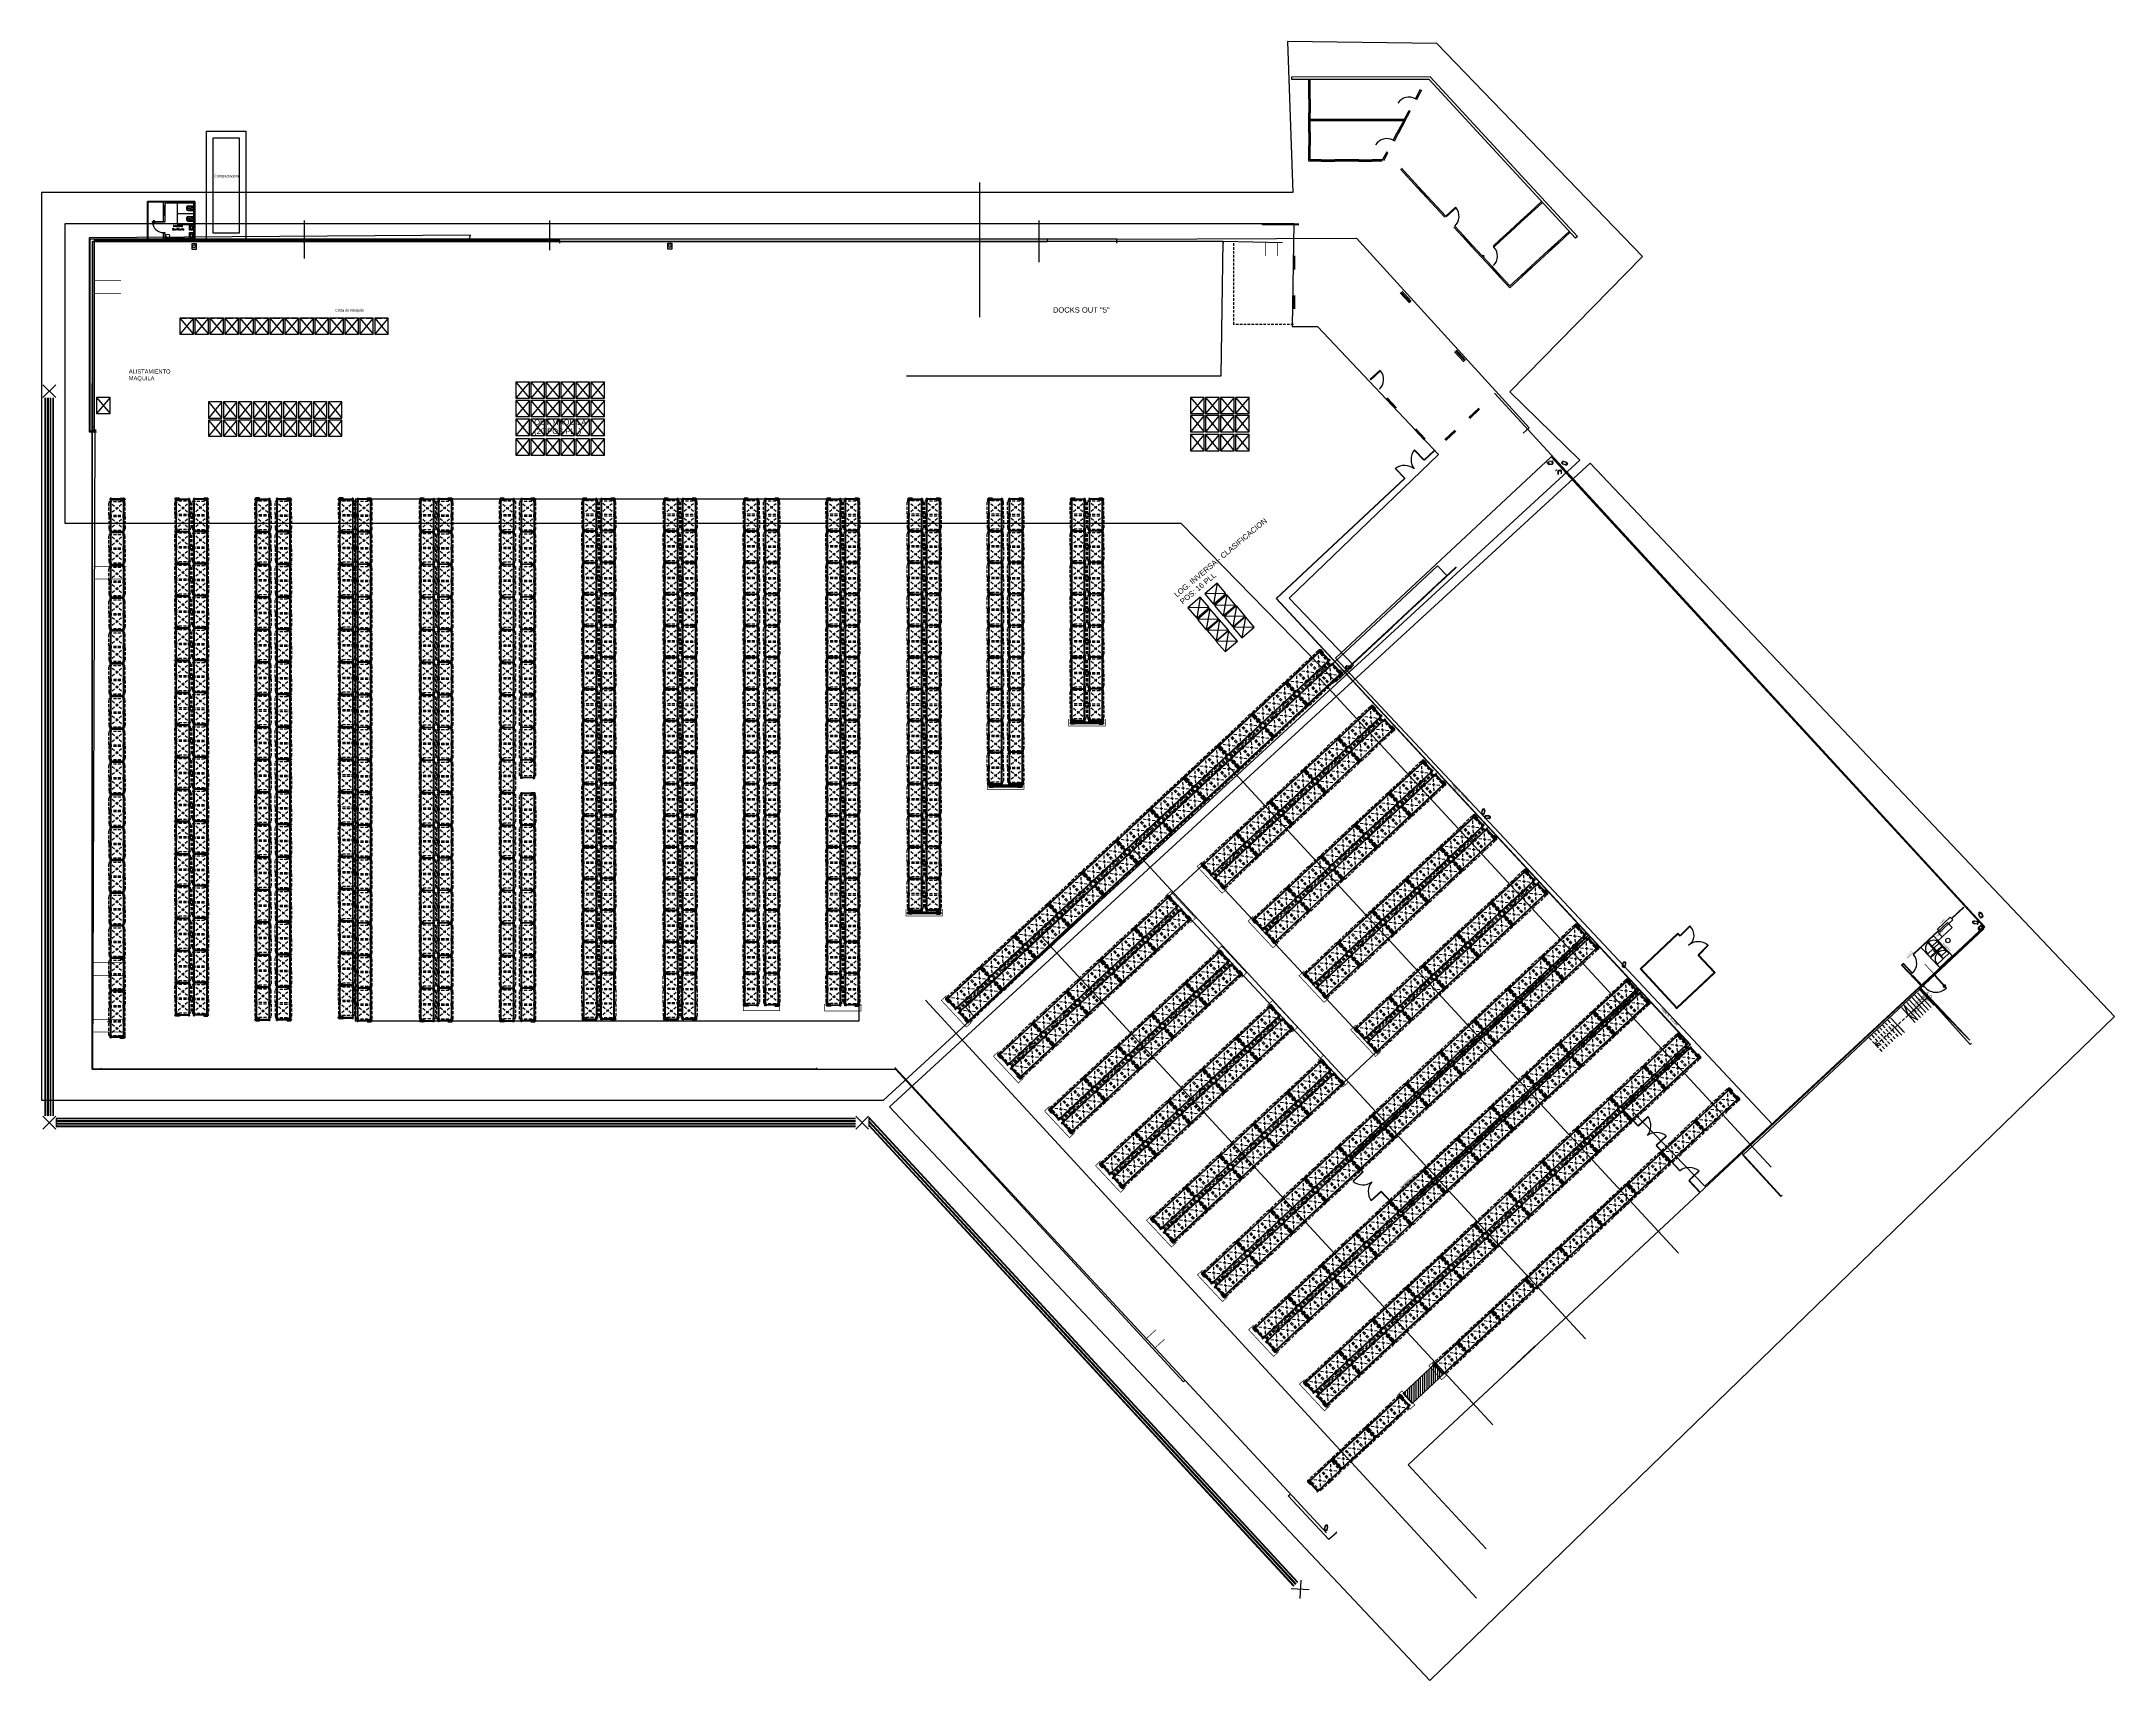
# Model space of a CAD drawing. Header units: millimetres. Extents: x 13 to 166, y 58 to 179.
import ezdxf

# ---------------------------------------------------------------- set-up
doc = ezdxf.new("R2010")
doc.units = ezdxf.units.MM
for name, pattern in [('12_13_14_SB-E17-AR-A01_A02_A03-A$0$DASHED2', [0.375, 0.25, -0.125]), ('BORDER2', [0.875, 0.25, -0.125, 0.25, -0.125, 0, -0.125]), ('DASHED', [817.52, 545.02, -272.5]), ('DASHED2', [9.525, 6.35, -3.175]), ('HIDDEN3', [0.6875, 0.5, -0.1875]), ('IRI-OCASA-Layout R 9$0$HIDDEN', [0.375, 0.25, -0.125])]:
    doc.linetypes.add(name, pattern=pattern)
for name, color, linetype in [('Carpinterias 1', 2, 'BORDER2'), ('EQ - Pallets', 253, 'Continuous'), ('Muros PA', 6, 'Continuous'), ('Rack Mecalux 2300mm (MVA-VLZ)', 5, 'Continuous'), ('Rack Mecalux 3300mm (MVA-VLZ)', 5, 'Continuous'), ('Rack Tecnorack 2300 mm Munster', 1, 'Continuous'), ('Rack Tecnorack 3300 mm Munster', 1, 'Continuous'), ('Racks de pallets', 251, 'Continuous'), ('Rejas', 1, 'Continuous'), ('Tabiques durlock', 6, 'Continuous')]:
    doc.layers.add(name, color=color, linetype=linetype)
doc.styles.add('IRI-OCASA-Layout R 9$0$Standard', font='arial.ttf')
doc.styles.get("Standard").update_dxf_attribs({"font": 'txt.shx'})

# ---------------------------------------------------------------- blocks, each defined once
blk = doc.blocks.new('Clipboard2528')
at = {"layer": 'EQ - Pallets'}
blk.add_lwpolyline([(1.2, 1), (0, 1), (0, 0), (1.2, 0)], close=True, dxfattribs=at)
for points in [[(1.2, 1), (0, 0)], [(1.2, 0), (0, 1)]]:
    blk.add_lwpolyline(points, dxfattribs=at)
blk = doc.blocks.new('qwsqw')
at = {"layer": 'Rejas', "color": 160, "linetype": 'Continuous'}
for p, q in [((1664.6103, 1171.595891), (1667.397712, 1174.23461)), ((1664.680618, 1171.593607), (1667.395677, 1174.163834)), ((1667.395677, 1174.163834), (1667.522233, 1174.029427)), ((1667.397712, 1174.23461), (1667.558635, 1174.063703)), ((1667.522233, 1174.029427), (1667.558635, 1174.063703)), ((1667.522233, 1174.029427), (1667.558635, 1174.063703)), ((1667.558635, 1174.063703), (1668.264988, 1174.774533)), ((1667.594102, 1174.02846), (1668.299361, 1174.738189)), ((1668.264988, 1174.774533), (1668.299361, 1174.738189)), ((1668.89328, 1172.573326), (1668.929682, 1172.607603)), ((1668.89328, 1172.573326), (1670.065953, 1171.327906)), ((1668.894216, 1172.642846), (1669.600568, 1173.353676)), ((1668.894216, 1172.642846), (1668.929682, 1172.607603)), ((1668.929682, 1172.607603), (1669.634941, 1173.317332)), ((1668.929682, 1172.607603), (1670.136104, 1171.326339)), ((1669.155675, 1172.81673), (1669.192078, 1172.851006)), ((1669.600568, 1173.353676), (1669.634941, 1173.317332)), ((1667.322354, 1168.672223), (1664.6103, 1171.595891)), ((1667.324729, 1168.743184), (1664.680618, 1171.593607)), ((1669.604525, 1170.8241), (1667.322354, 1168.672223)), ((1670.102332, 1171.362207), (1667.324729, 1168.743184))]:
    blk.add_line(p, q, dxfattribs=at)
for centre, radius, start, end in [((1667.714655, 1174.082546), 0.878492, 301.685993, 48.273267), ((1668.899537, 1172.489601), 1.112686, 50.947296, 130.554833)]:
    blk.add_arc(centre, radius, start, end, dxfattribs=at)
blk = doc.blocks.new('Rack 3300mm')
at = {"color": 253, "linetype": '12_13_14_SB-E17-AR-A01_A02_A03-A$0$DASHED2', "ltscale": 0.9}
for p, q in [((1442.30024, 1271.418363), (1441.30024, 1271.418363)), ((1441.30024, 1270.218363), (1442.30024, 1271.418363)), ((1442.30024, 1270.218363), (1441.30024, 1271.418363)), ((1441.30024, 1271.418363), (1441.30024, 1270.218363)), ((1442.30024, 1271.418363), (1442.30024, 1270.218363)), ((1443.371686, 1271.418363), (1442.371686, 1271.418363)), ((1442.371686, 1271.418363), (1442.371686, 1270.218363)), ((1442.371686, 1270.218363), (1443.371686, 1271.418363)), ((1443.371686, 1270.218363), (1442.371686, 1271.418363)), ((1443.371686, 1271.418363), (1443.371686, 1270.218363)), ((1443.443132, 1271.418363), (1443.443132, 1270.218363)), ((1443.443132, 1271.418363), (1444.443132, 1271.418363)), ((1444.443132, 1270.218363), (1443.443132, 1271.418363)), ((1443.443132, 1270.218363), (1444.443132, 1271.418363)), ((1444.443132, 1271.418363), (1444.443132, 1270.218363)), ((1442.30024, 1270.218363), (1441.30024, 1270.218363)), ((1443.371686, 1270.218363), (1442.371686, 1270.218363)), ((1443.443132, 1270.218363), (1444.443132, 1270.218363))]:
    blk.add_line(p, q, dxfattribs=at)
at = {"color": 252}
for p, q in [((1441.164186, 1270.370576), (1441.164186, 1271.26615)), ((1441.184186, 1271.251756), (1441.164186, 1271.251756)), ((1441.184186, 1270.370576), (1441.184186, 1271.26615)), ((1441.204186, 1270.38497), (1441.184186, 1270.38497)), ((1441.204186, 1270.370576), (1441.204186, 1271.26615)), ((1441.231686, 1271.317363), (1444.511686, 1271.317363)), ((1441.231686, 1270.319363), (1444.511686, 1270.319363)), ((1441.236686, 1271.272363), (1444.506686, 1271.272363)), ((1441.236686, 1270.364363), (1444.506686, 1270.364363)), ((1444.539186, 1270.370576), (1444.539186, 1271.26615)), ((1444.539186, 1271.251756), (1444.559186, 1271.251756)), ((1444.559186, 1270.370576), (1444.559186, 1271.26615)), ((1444.559186, 1270.38497), (1444.579186, 1270.38497)), ((1444.579186, 1270.370576), (1444.579186, 1271.26615))]:
    blk.add_line(p, q, dxfattribs=at)
for points in [[(1441.164186, 1271.227363), (1441.124186, 1271.227363), (1441.124186, 1271.327363), (1441.244186, 1271.327363), (1441.244186, 1271.227363), (1441.204186, 1271.227363)], [(1441.164186, 1270.409363), (1441.124186, 1270.409363), (1441.124186, 1270.309363), (1441.244186, 1270.309363), (1441.244186, 1270.409363), (1441.204186, 1270.409363)], [(1441.184186, 1271.26615), (1441.164186, 1271.26615)], [(1441.184186, 1270.370576), (1441.164186, 1270.370576)], [(1441.184186, 1271.26615), (1441.204186, 1271.26615)], [(1441.184186, 1270.370576), (1441.204186, 1270.370576)], [(1444.579186, 1271.227363), (1444.619186, 1271.227363), (1444.619186, 1271.327363), (1444.499186, 1271.327363), (1444.499186, 1271.227363), (1444.539186, 1271.227363)], [(1444.579186, 1270.409363), (1444.619186, 1270.409363), (1444.619186, 1270.309363), (1444.499186, 1270.309363), (1444.499186, 1270.409363), (1444.539186, 1270.409363)], [(1444.559186, 1271.26615), (1444.539186, 1271.26615)], [(1444.559186, 1270.370576), (1444.539186, 1270.370576)], [(1444.559186, 1271.26615), (1444.579186, 1271.26615)], [(1444.559186, 1270.370576), (1444.579186, 1270.370576)]]:
    blk.add_lwpolyline(points, dxfattribs=at)
for points in [[(1441.140525, 1271.257363), (1441.144856, 1271.254863), (1441.144856, 1271.249863), (1441.140525, 1271.247363), (1441.136195, 1271.249863), (1441.136195, 1271.254863)], [(1441.140525, 1270.379363), (1441.144856, 1270.381863), (1441.144856, 1270.386863), (1441.140525, 1270.389363), (1441.136195, 1270.386863), (1441.136195, 1270.381863)], [(1441.227846, 1271.247363), (1441.232176, 1271.249863), (1441.232176, 1271.254863), (1441.227846, 1271.257363), (1441.223516, 1271.254863), (1441.223516, 1271.249863)], [(1441.227846, 1270.389363), (1441.232176, 1270.386863), (1441.232176, 1270.381863), (1441.227846, 1270.379363), (1441.223516, 1270.381863), (1441.223516, 1270.386863)], [(1444.515525, 1271.247363), (1444.511195, 1271.249863), (1444.511195, 1271.254863), (1444.515525, 1271.257363), (1444.519856, 1271.254863), (1444.519856, 1271.249863)], [(1444.515525, 1270.389363), (1444.511195, 1270.386863), (1444.511195, 1270.381863), (1444.515525, 1270.379363), (1444.519856, 1270.381863), (1444.519856, 1270.386863)], [(1444.602846, 1271.257363), (1444.598516, 1271.254863), (1444.598516, 1271.249863), (1444.602846, 1271.247363), (1444.607176, 1271.249863), (1444.607176, 1271.254863)], [(1444.602846, 1270.379363), (1444.598516, 1270.381863), (1444.598516, 1270.386863), (1444.602846, 1270.389363), (1444.607176, 1270.386863), (1444.607176, 1270.381863)]]:
    blk.add_lwpolyline(points, close=True, dxfattribs=at)
at = {"color": 252, "lineweight": 30}
for points in [[(1441.205472, 1271.23615), (1441.205472, 1271.264079, -0.198912), (1441.206937, 1271.267614), (1441.225221, 1271.285899, 0.198912), (1441.226686, 1271.289434), (1441.226686, 1271.312363, 0.414214), (1441.221686, 1271.317363), (1441.146686, 1271.317363, 0.414214), (1441.141686, 1271.312363), (1441.141686, 1271.289434, 0.198912), (1441.14315, 1271.285899), (1441.161434, 1271.267614, -0.198912), (1441.162899, 1271.264079), (1441.162899, 1271.23615)], [(1441.205472, 1270.400576), (1441.205472, 1270.372647, 0.198912), (1441.206937, 1270.369112), (1441.225221, 1270.350827, -0.198912), (1441.226686, 1270.347292), (1441.226686, 1270.324363, -0.414214), (1441.221686, 1270.319363), (1441.146686, 1270.319363, -0.414214), (1441.141686, 1270.324363), (1441.141686, 1270.347292, -0.198912), (1441.14315, 1270.350827), (1441.161434, 1270.369112, 0.198912), (1441.162899, 1270.372647), (1441.162899, 1270.400576)], [(1444.537899, 1271.23615), (1444.537899, 1271.264079, 0.198912), (1444.536434, 1271.267614), (1444.51815, 1271.285899, -0.198912), (1444.516686, 1271.289434), (1444.516686, 1271.312363, -0.414214), (1444.521686, 1271.317363), (1444.596686, 1271.317363, -0.414214), (1444.601686, 1271.312363), (1444.601686, 1271.289434, -0.198912), (1444.600221, 1271.285899), (1444.581937, 1271.267614, 0.198912), (1444.580472, 1271.264079), (1444.580472, 1271.23615)], [(1444.537899, 1270.400576), (1444.537899, 1270.372647, -0.198912), (1444.536434, 1270.369112), (1444.51815, 1270.350827, 0.198912), (1444.516686, 1270.347292), (1444.516686, 1270.324363, 0.414214), (1444.521686, 1270.319363), (1444.596686, 1270.319363, 0.414214), (1444.601686, 1270.324363), (1444.601686, 1270.347292, 0.198912), (1444.600221, 1270.350827), (1444.581937, 1270.369112, -0.198912), (1444.580472, 1270.372647), (1444.580472, 1270.400576)]]:
    blk.add_lwpolyline(points, format="xyb", dxfattribs=at)
at = {"color": 252}
for points in [[(1441.221686, 1271.317363), (1441.231686, 1271.317363, -0.414214), (1441.236686, 1271.312363), (1441.236686, 1271.267363)], [(1441.221686, 1270.319363), (1441.231686, 1270.319363, 0.414214), (1441.236686, 1270.324363), (1441.236686, 1270.369363)], [(1444.521686, 1271.317363), (1444.511686, 1271.317363, 0.414214), (1444.506686, 1271.312363), (1444.506686, 1271.267363)], [(1444.521686, 1270.319363), (1444.511686, 1270.319363, -0.414214), (1444.506686, 1270.324363), (1444.506686, 1270.369363)]]:
    blk.add_lwpolyline(points, format="xyb", dxfattribs=at)
for centre in [(1441.140525, 1271.252363), (1441.140525, 1270.384363), (1441.227846, 1271.252363), (1441.227846, 1270.384363), (1444.515525, 1271.252363), (1444.515525, 1270.384363), (1444.602846, 1271.252363), (1444.602846, 1270.384363)]:
    blk.add_circle(centre, 0.00634, dxfattribs=at)
at = {"layer": 'Defpoints', "color": 252}
for points in [[(1441.120546, 1270.344363), (1441.120546, 1270.528521), (1441.110546, 1270.589363), (1441.100546, 1270.589363), (1441.100546, 1270.309363), (1441.120546, 1270.309363)], [(1441.247825, 1270.344363), (1441.247825, 1270.528521), (1441.257825, 1270.589363), (1441.267825, 1270.589363), (1441.267825, 1270.309363), (1441.247825, 1270.309363)], [(1444.495546, 1270.344363), (1444.495546, 1270.528521), (1444.485546, 1270.589363), (1444.475546, 1270.589363), (1444.475546, 1270.309363), (1444.495546, 1270.309363)], [(1444.622825, 1270.344363), (1444.622825, 1270.528521), (1444.632825, 1270.589363), (1444.642825, 1270.589363), (1444.642825, 1270.309363), (1444.622825, 1270.309363)]]:
    blk.add_lwpolyline(points, dxfattribs=at)
at = {"layer": 'Defpoints', "color": 252, "lineweight": 30, "ltscale": 5}
for points in [[(1441.247825, 1270.344363), (1441.247825, 1270.309363), (1441.184186, 1270.245723), (1441.120546, 1270.309363), (1441.120546, 1270.344363)], [(1444.622825, 1270.344363), (1444.622825, 1270.309363), (1444.559186, 1270.245723), (1444.495546, 1270.309363), (1444.495546, 1270.344363)]]:
    blk.add_lwpolyline(points, dxfattribs=at)
blk = doc.blocks.new('Rack 2300mm')
at = {"color": 252}
for p, q in [((3089.894409, 1794.685928), (3089.894409, 1795.581501)), ((3089.914409, 1794.700321), (3089.894409, 1794.700321)), ((3089.914409, 1794.685928), (3089.914409, 1795.581501)), ((3089.934409, 1795.567108), (3089.914409, 1795.567108)), ((3089.934409, 1794.685928), (3089.934409, 1795.581501)), ((3092.199909, 1795.632714), (3089.961909, 1795.632714)), ((3092.199909, 1794.634714), (3089.961909, 1794.634714)), ((3092.194909, 1795.587714), (3089.966909, 1795.587714)), ((3092.194909, 1794.679714), (3089.966909, 1794.679714)), ((3092.227409, 1794.685928), (3092.227409, 1795.581501)), ((3092.227409, 1794.700321), (3092.247409, 1794.700321)), ((3092.247409, 1794.685928), (3092.247409, 1795.581501)), ((3092.247409, 1795.567108), (3092.267409, 1795.567108)), ((3092.267409, 1794.685928), (3092.267409, 1795.581501))]:
    blk.add_line(p, q, dxfattribs=at)
at = {"color": 253, "linetype": '12_13_14_SB-E17-AR-A01_A02_A03-A$0$DASHED2', "ltscale": 0.9}
for p, q in [((3091.030463, 1795.733714), (3090.030463, 1795.733714)), ((3090.030463, 1794.533714), (3091.030463, 1795.733714)), ((3091.030463, 1794.533714), (3090.030463, 1795.733714)), ((3090.030463, 1795.733714), (3090.030463, 1794.533714)), ((3091.030463, 1795.733714), (3091.030463, 1794.533714)), ((3091.131355, 1795.733714), (3091.131355, 1794.533714)), ((3091.131355, 1795.733714), (3092.131355, 1795.733714)), ((3092.131355, 1794.533714), (3091.131355, 1795.733714)), ((3091.131355, 1794.533714), (3092.131355, 1795.733714)), ((3092.131355, 1795.733714), (3092.131355, 1794.533714)), ((3091.030463, 1794.533714), (3090.030463, 1794.533714)), ((3091.131355, 1794.533714), (3092.131355, 1794.533714))]:
    blk.add_line(p, q, dxfattribs=at)
at = {"color": 252}
for points in [[(3089.894409, 1795.542714), (3089.854409, 1795.542714), (3089.854409, 1795.642714), (3089.974409, 1795.642714), (3089.974409, 1795.542714), (3089.934409, 1795.542714)], [(3089.894409, 1794.724714), (3089.854409, 1794.724714), (3089.854409, 1794.624714), (3089.974409, 1794.624714), (3089.974409, 1794.724714), (3089.934409, 1794.724714)], [(3089.914409, 1795.581501), (3089.894409, 1795.581501)], [(3089.914409, 1794.685928), (3089.894409, 1794.685928)], [(3089.914409, 1795.581501), (3089.934409, 1795.581501)], [(3089.914409, 1794.685928), (3089.934409, 1794.685928)], [(3092.267409, 1795.542714), (3092.307409, 1795.542714), (3092.307409, 1795.642714), (3092.187409, 1795.642714), (3092.187409, 1795.542714), (3092.227409, 1795.542714)], [(3092.267409, 1794.724714), (3092.307409, 1794.724714), (3092.307409, 1794.624714), (3092.187409, 1794.624714), (3092.187409, 1794.724714), (3092.227409, 1794.724714)], [(3092.247409, 1795.581501), (3092.227409, 1795.581501)], [(3092.247409, 1794.685928), (3092.227409, 1794.685928)], [(3092.247409, 1795.581501), (3092.267409, 1795.581501)], [(3092.247409, 1794.685928), (3092.267409, 1794.685928)]]:
    blk.add_lwpolyline(points, dxfattribs=at)
for points in [[(3089.870749, 1795.572714), (3089.875079, 1795.570214), (3089.875079, 1795.565214), (3089.870749, 1795.562714), (3089.866419, 1795.565214), (3089.866419, 1795.570214)], [(3089.870749, 1794.694714), (3089.875079, 1794.697214), (3089.875079, 1794.702214), (3089.870749, 1794.704714), (3089.866419, 1794.702214), (3089.866419, 1794.697214)], [(3089.958069, 1795.562714), (3089.9624, 1795.565214), (3089.9624, 1795.570214), (3089.958069, 1795.572714), (3089.953739, 1795.570214), (3089.953739, 1795.565214)], [(3089.958069, 1794.704714), (3089.9624, 1794.702214), (3089.9624, 1794.697214), (3089.958069, 1794.694714), (3089.953739, 1794.697214), (3089.953739, 1794.702214)], [(3092.203749, 1795.562714), (3092.199419, 1795.565214), (3092.199419, 1795.570214), (3092.203749, 1795.572714), (3092.208079, 1795.570214), (3092.208079, 1795.565214)], [(3092.203749, 1794.704714), (3092.199419, 1794.702214), (3092.199419, 1794.697214), (3092.203749, 1794.694714), (3092.208079, 1794.697214), (3092.208079, 1794.702214)], [(3092.291069, 1795.572714), (3092.286739, 1795.570214), (3092.286739, 1795.565214), (3092.291069, 1795.562714), (3092.2954, 1795.565214), (3092.2954, 1795.570214)], [(3092.291069, 1794.694714), (3092.286739, 1794.697214), (3092.286739, 1794.702214), (3092.291069, 1794.704714), (3092.2954, 1794.702214), (3092.2954, 1794.697214)]]:
    blk.add_lwpolyline(points, close=True, dxfattribs=at)
at = {"color": 252, "lineweight": 30}
for points in [[(3089.935696, 1795.551501), (3089.935696, 1795.57943, -0.198912), (3089.93716, 1795.582966), (3089.955445, 1795.60125, 0.198912), (3089.956909, 1795.604785), (3089.956909, 1795.627714, 0.414214), (3089.951909, 1795.632714), (3089.876909, 1795.632714, 0.414214), (3089.871909, 1795.627714), (3089.871909, 1795.604785, 0.198912), (3089.873374, 1795.60125), (3089.891658, 1795.582966, -0.198912), (3089.893122, 1795.57943), (3089.893122, 1795.551501)], [(3089.935696, 1794.715928), (3089.935696, 1794.687999, 0.198912), (3089.93716, 1794.684463), (3089.955445, 1794.666179, -0.198912), (3089.956909, 1794.662643), (3089.956909, 1794.639714, -0.414214), (3089.951909, 1794.634714), (3089.876909, 1794.634714, -0.414214), (3089.871909, 1794.639714), (3089.871909, 1794.662643, -0.198912), (3089.873374, 1794.666179), (3089.891658, 1794.684463, 0.198912), (3089.893122, 1794.687999), (3089.893122, 1794.715928)], [(3092.226122, 1795.551501), (3092.226122, 1795.57943, 0.198912), (3092.224658, 1795.582966), (3092.206374, 1795.60125, -0.198912), (3092.204909, 1795.604785), (3092.204909, 1795.627714, -0.414214), (3092.209909, 1795.632714), (3092.284909, 1795.632714, -0.414214), (3092.289909, 1795.627714), (3092.289909, 1795.604785, -0.198912), (3092.288445, 1795.60125), (3092.27016, 1795.582966, 0.198912), (3092.268696, 1795.57943), (3092.268696, 1795.551501)], [(3092.226122, 1794.715928), (3092.226122, 1794.687999, -0.198912), (3092.224658, 1794.684463), (3092.206374, 1794.666179, 0.198912), (3092.204909, 1794.662643), (3092.204909, 1794.639714, 0.414214), (3092.209909, 1794.634714), (3092.284909, 1794.634714, 0.414214), (3092.289909, 1794.639714), (3092.289909, 1794.662643, 0.198912), (3092.288445, 1794.666179), (3092.27016, 1794.684463, -0.198912), (3092.268696, 1794.687999), (3092.268696, 1794.715928)]]:
    blk.add_lwpolyline(points, format="xyb", dxfattribs=at)
at = {"color": 252}
for points in [[(3089.951909, 1795.632714), (3089.961909, 1795.632714, -0.414214), (3089.966909, 1795.627714), (3089.966909, 1795.582714)], [(3089.951909, 1794.634714), (3089.961909, 1794.634714, 0.414214), (3089.966909, 1794.639714), (3089.966909, 1794.684714)], [(3092.209909, 1795.632714), (3092.199909, 1795.632714, 0.414214), (3092.194909, 1795.627714), (3092.194909, 1795.582714)], [(3092.209909, 1794.634714), (3092.199909, 1794.634714, -0.414214), (3092.194909, 1794.639714), (3092.194909, 1794.684714)]]:
    blk.add_lwpolyline(points, format="xyb", dxfattribs=at)
at = {"color": 252, "ltscale": 5}
blk.add_lwpolyline([(3092.252823, 1794.684714), (3092.241995, 1794.684714)], dxfattribs=at)
at = {"color": 252}
for centre in [(3089.870749, 1795.567714), (3089.870749, 1794.699714), (3089.958069, 1795.567714), (3089.958069, 1794.699714), (3092.203749, 1795.567714), (3092.203749, 1794.699714), (3092.291069, 1795.567714), (3092.291069, 1794.699714)]:
    blk.add_circle(centre, 0.00634, dxfattribs=at)
at = {"layer": 'Defpoints', "color": 252}
for points in [[(3089.85077, 1794.659714), (3089.85077, 1794.843873), (3089.84077, 1794.904714), (3089.83077, 1794.904714), (3089.83077, 1794.624714), (3089.85077, 1794.624714)], [(3089.978049, 1794.659714), (3089.978049, 1794.843873), (3089.988049, 1794.904714), (3089.998049, 1794.904714), (3089.998049, 1794.624714), (3089.978049, 1794.624714)], [(3092.18377, 1794.659714), (3092.18377, 1794.843873), (3092.17377, 1794.904714), (3092.16377, 1794.904714), (3092.16377, 1794.624714), (3092.18377, 1794.624714)], [(3092.311049, 1794.659714), (3092.311049, 1794.843873), (3092.321049, 1794.904714), (3092.331049, 1794.904714), (3092.331049, 1794.624714), (3092.311049, 1794.624714)]]:
    blk.add_lwpolyline(points, dxfattribs=at)
at = {"layer": 'Defpoints', "color": 252, "lineweight": 30, "ltscale": 5}
for points in [[(3089.85077, 1794.659714), (3089.85077, 1794.624714), (3089.914409, 1794.561075), (3089.978049, 1794.624714), (3089.978049, 1794.659714)], [(3092.18377, 1794.659714), (3092.18377, 1794.624714), (3092.247409, 1794.561075), (3092.311049, 1794.624714), (3092.311049, 1794.659714)]]:
    blk.add_lwpolyline(points, dxfattribs=at)
blk = doc.blocks.new('Rack 3300mm Sistema Mecalux REFORZADO 100mm')
at = {"color": 252}
for p, q in [((2137.489959, 1281.825612), (2137.489959, 1281.880612)), ((2137.489959, 1280.940112), (2137.489959, 1280.885112)), ((2137.494959, 1281.885612), (2137.639359, 1281.885612)), ((2137.494959, 1280.880112), (2137.639359, 1280.880112)), ((2137.517159, 1281.805612), (2137.509959, 1281.805612)), ((2137.517159, 1280.960112), (2137.509959, 1280.960112)), ((2137.530331, 1281.75047), (2137.567135, 1281.75047)), ((2137.603986, 1281.015253), (2137.567183, 1281.015253)), ((2137.624359, 1281.805612), (2137.617159, 1281.805612)), ((2137.624359, 1280.960112), (2137.617159, 1280.960112)), ((2140.938359, 1281.881862), (2137.620359, 1281.881862)), ((2140.938359, 1280.883862), (2137.620359, 1280.883862)), ((2140.929359, 1281.836862), (2137.629359, 1281.836862)), ((2140.929359, 1280.928862), (2137.629359, 1280.928862)), ((2137.644359, 1281.880612), (2137.644359, 1281.825612)), ((2137.644359, 1280.885112), (2137.644359, 1280.940112)), ((2140.914359, 1281.880612), (2140.914359, 1281.825612)), ((2140.914359, 1280.885112), (2140.914359, 1280.940112)), ((2141.063759, 1281.885612), (2140.919359, 1281.885612)), ((2141.063759, 1280.880112), (2140.919359, 1280.880112)), ((2140.934359, 1281.805612), (2140.941559, 1281.805612)), ((2140.934359, 1280.960112), (2140.941559, 1280.960112)), ((2140.954731, 1281.015253), (2140.991535, 1281.015253)), ((2141.028386, 1281.75047), (2140.991583, 1281.75047)), ((2141.041559, 1281.805612), (2141.048759, 1281.805612)), ((2141.041559, 1280.960112), (2141.048759, 1280.960112)), ((2141.068759, 1281.825612), (2141.068759, 1281.880612)), ((2141.068759, 1280.940112), (2141.068759, 1280.885112))]:
    blk.add_line(p, q, dxfattribs=at)
at = {"color": 252, "lineweight": 30}
for p, q in [((2137.517159, 1281.859103), (2137.517159, 1281.878539)), ((2137.517159, 1281.791319), (2137.517159, 1281.810754)), ((2137.517159, 1280.974404), (2137.517159, 1280.954969)), ((2137.517159, 1280.90662), (2137.517159, 1280.887184)), ((2137.528829, 1281.845578), (2137.518661, 1281.85553)), ((2137.528829, 1281.777793), (2137.518661, 1281.787746)), ((2137.528829, 1280.98793), (2137.518661, 1280.977977)), ((2137.528829, 1280.920146), (2137.518661, 1280.910193)), ((2137.527409, 1281.882289), (2137.520909, 1281.882289)), ((2137.527409, 1281.814504), (2137.520909, 1281.814504)), ((2137.527409, 1280.951219), (2137.520909, 1280.951219)), ((2137.527409, 1280.883434), (2137.520909, 1280.883434)), ((2137.526581, 1281.814504), (2137.521301, 1281.814504)), ((2137.526581, 1281.74672), (2137.521301, 1281.74672)), ((2137.526581, 1281.019003), (2137.521301, 1281.019003)), ((2137.526581, 1280.951219), (2137.521301, 1280.951219)), ((2137.549812, 1281.882289), (2137.527409, 1281.882289)), ((2137.549812, 1281.814504), (2137.527409, 1281.814504)), ((2137.549812, 1280.951219), (2137.527409, 1280.951219)), ((2137.549812, 1280.883434), (2137.527409, 1280.883434)), ((2137.530331, 1281.836539), (2137.530331, 1281.842004)), ((2137.530331, 1281.828539), (2137.530331, 1281.836539)), ((2137.530331, 1281.828539), (2137.530331, 1281.818254)), ((2137.530331, 1281.768754), (2137.530331, 1281.77422)), ((2137.530331, 1281.760754), (2137.530331, 1281.768754)), ((2137.530331, 1281.760754), (2137.530331, 1281.75047)), ((2137.530331, 1281.004969), (2137.530331, 1281.015253)), ((2137.530331, 1281.004969), (2137.530331, 1280.996969)), ((2137.530331, 1280.996969), (2137.530331, 1280.991503)), ((2137.530331, 1280.937184), (2137.530331, 1280.947469)), ((2137.530331, 1280.937184), (2137.530331, 1280.929184)), ((2137.530331, 1280.929184), (2137.530331, 1280.923719)), ((2137.543909, 1281.882289), (2137.550267, 1281.882289)), ((2137.543909, 1281.814504), (2137.550267, 1281.814504)), ((2137.543909, 1280.951219), (2137.550267, 1280.951219)), ((2137.543909, 1280.883434), (2137.550267, 1280.883434)), ((2137.576883, 1281.879562), (2137.557435, 1281.879562)), ((2137.576883, 1281.811778), (2137.557435, 1281.811778)), ((2137.576883, 1280.953945), (2137.557435, 1280.953945)), ((2137.576883, 1280.886161), (2137.557435, 1280.886161)), ((2137.584506, 1281.882289), (2137.606909, 1281.882289)), ((2137.584506, 1281.814504), (2137.606909, 1281.814504)), ((2137.584506, 1280.951219), (2137.606909, 1280.951219)), ((2137.584506, 1280.883434), (2137.606909, 1280.883434)), ((2137.603986, 1281.836539), (2137.603986, 1281.842004)), ((2137.603986, 1281.828539), (2137.603986, 1281.836539)), ((2137.603986, 1281.828539), (2137.603986, 1281.818254)), ((2137.603986, 1281.768754), (2137.603986, 1281.77422)), ((2137.603986, 1281.760754), (2137.603986, 1281.768754)), ((2137.603986, 1281.760754), (2137.603986, 1281.75047)), ((2137.603986, 1281.004969), (2137.603986, 1281.015253)), ((2137.603986, 1281.004969), (2137.603986, 1280.996969)), ((2137.603986, 1280.996969), (2137.603986, 1280.991503)), ((2137.603986, 1280.937184), (2137.603986, 1280.947469)), ((2137.603986, 1280.937184), (2137.603986, 1280.929184)), ((2137.603986, 1280.929184), (2137.603986, 1280.923719)), ((2137.605489, 1281.845578), (2137.615656, 1281.85553)), ((2137.605489, 1281.777793), (2137.615656, 1281.787746)), ((2137.605489, 1280.98793), (2137.615656, 1280.977977)), ((2137.605489, 1280.920146), (2137.615656, 1280.910193)), ((2137.606909, 1281.882289), (2137.613409, 1281.882289)), ((2137.606909, 1281.814504), (2137.613409, 1281.814504)), ((2137.606909, 1280.951219), (2137.613409, 1280.951219)), ((2137.606909, 1280.883434), (2137.613409, 1280.883434)), ((2137.607736, 1281.814504), (2137.613017, 1281.814504)), ((2137.607736, 1281.74672), (2137.613017, 1281.74672)), ((2137.607736, 1281.019003), (2137.613017, 1281.019003)), ((2137.607736, 1280.951219), (2137.613017, 1280.951219)), ((2137.617159, 1281.859103), (2137.617159, 1281.878539)), ((2137.617159, 1281.791319), (2137.617159, 1281.810754)), ((2137.617159, 1280.974404), (2137.617159, 1280.954969)), ((2137.617159, 1280.90662), (2137.617159, 1280.887184)), ((2140.941559, 1281.859103), (2140.941559, 1281.878539)), ((2140.941559, 1281.791319), (2140.941559, 1281.810754)), ((2140.941559, 1280.974404), (2140.941559, 1280.954969)), ((2140.941559, 1280.90662), (2140.941559, 1280.887184)), ((2140.953229, 1281.845578), (2140.943061, 1281.85553)), ((2140.953229, 1281.777793), (2140.943061, 1281.787746)), ((2140.953229, 1280.98793), (2140.943061, 1280.977977)), ((2140.953229, 1280.920146), (2140.943061, 1280.910193)), ((2140.951809, 1281.882289), (2140.945309, 1281.882289)), ((2140.951809, 1281.814504), (2140.945309, 1281.814504)), ((2140.951809, 1280.951219), (2140.945309, 1280.951219)), ((2140.951809, 1280.883434), (2140.945309, 1280.883434)), ((2140.950981, 1281.814504), (2140.945701, 1281.814504)), ((2140.950981, 1281.74672), (2140.945701, 1281.74672)), ((2140.950981, 1281.019003), (2140.945701, 1281.019003)), ((2140.950981, 1280.951219), (2140.945701, 1280.951219)), ((2140.974212, 1281.882289), (2140.951809, 1281.882289)), ((2140.974212, 1281.814504), (2140.951809, 1281.814504)), ((2140.974212, 1280.951219), (2140.951809, 1280.951219)), ((2140.974212, 1280.883434), (2140.951809, 1280.883434)), ((2140.954731, 1281.836539), (2140.954731, 1281.842004)), ((2140.954731, 1281.828539), (2140.954731, 1281.836539)), ((2140.954731, 1281.828539), (2140.954731, 1281.818254)), ((2140.954731, 1281.768754), (2140.954731, 1281.77422)), ((2140.954731, 1281.760754), (2140.954731, 1281.768754)), ((2140.954731, 1281.760754), (2140.954731, 1281.75047)), ((2140.954731, 1281.004969), (2140.954731, 1281.015253)), ((2140.954731, 1281.004969), (2140.954731, 1280.996969)), ((2140.954731, 1280.996969), (2140.954731, 1280.991503)), ((2140.954731, 1280.937184), (2140.954731, 1280.947469)), ((2140.954731, 1280.937184), (2140.954731, 1280.929184)), ((2140.954731, 1280.929184), (2140.954731, 1280.923719)), ((2140.981835, 1281.879562), (2141.001283, 1281.879562)), ((2140.981835, 1281.811778), (2141.001283, 1281.811778)), ((2140.981835, 1280.953945), (2141.001283, 1280.953945)), ((2140.981835, 1280.886161), (2141.001283, 1280.886161)), ((2141.014809, 1281.882289), (2141.008451, 1281.882289)), ((2141.014809, 1281.814504), (2141.008451, 1281.814504)), ((2141.014809, 1280.951219), (2141.008451, 1280.951219)), ((2141.014809, 1280.883434), (2141.008451, 1280.883434)), ((2141.008906, 1281.882289), (2141.031309, 1281.882289)), ((2141.008906, 1281.814504), (2141.031309, 1281.814504)), ((2141.008906, 1280.951219), (2141.031309, 1280.951219)), ((2141.008906, 1280.883434), (2141.031309, 1280.883434)), ((2141.028386, 1281.836539), (2141.028386, 1281.842004)), ((2141.028386, 1281.828539), (2141.028386, 1281.836539)), ((2141.028386, 1281.828539), (2141.028386, 1281.818254)), ((2141.028386, 1281.768754), (2141.028386, 1281.77422)), ((2141.028386, 1281.760754), (2141.028386, 1281.768754)), ((2141.028386, 1281.760754), (2141.028386, 1281.75047)), ((2141.028386, 1281.004969), (2141.028386, 1281.015253)), ((2141.028386, 1281.004969), (2141.028386, 1280.996969)), ((2141.028386, 1280.996969), (2141.028386, 1280.991503)), ((2141.028386, 1280.937184), (2141.028386, 1280.947469)), ((2141.028386, 1280.937184), (2141.028386, 1280.929184)), ((2141.028386, 1280.929184), (2141.028386, 1280.923719)), ((2141.029889, 1281.845578), (2141.040056, 1281.85553)), ((2141.029889, 1281.777793), (2141.040056, 1281.787746)), ((2141.029889, 1280.98793), (2141.040056, 1280.977977)), ((2141.029889, 1280.920146), (2141.040056, 1280.910193)), ((2141.031309, 1281.882289), (2141.037809, 1281.882289)), ((2141.031309, 1281.814504), (2141.037809, 1281.814504)), ((2141.031309, 1280.951219), (2141.037809, 1280.951219)), ((2141.031309, 1280.883434), (2141.037809, 1280.883434)), ((2141.032136, 1281.814504), (2141.037417, 1281.814504)), ((2141.032136, 1281.74672), (2141.037417, 1281.74672)), ((2141.032136, 1281.019003), (2141.037417, 1281.019003)), ((2141.032136, 1280.951219), (2141.037417, 1280.951219)), ((2141.041559, 1281.859103), (2141.041559, 1281.878539)), ((2141.041559, 1281.791319), (2141.041559, 1281.810754)), ((2141.041559, 1280.974404), (2141.041559, 1280.954969)), ((2141.041559, 1280.90662), (2141.041559, 1280.887184))]:
    blk.add_line(p, q, dxfattribs=at)
at = {"color": 253, "linetype": '12_13_14_SB-E17-AR-A01_A02_A03-A$0$DASHED2', "ltscale": 0.9}
for p, q in [((2137.679359, 1281.982862), (2137.679359, 1280.782862)), ((2137.679359, 1281.982862), (2138.679359, 1281.982862)), ((2138.679359, 1280.782862), (2137.679359, 1281.982862)), ((2137.679359, 1280.782862), (2138.679359, 1281.982862)), ((2137.679359, 1280.782862), (2138.679359, 1280.782862)), ((2138.679359, 1281.982862), (2138.679359, 1280.782862)), ((2138.779359, 1281.982862), (2138.779359, 1280.782862)), ((2138.779359, 1281.982862), (2139.779359, 1281.982862)), ((2139.779359, 1280.782862), (2138.779359, 1281.982862)), ((2138.779359, 1280.782862), (2139.779359, 1281.982862)), ((2138.779359, 1280.782862), (2139.779359, 1280.782862)), ((2139.779359, 1281.982862), (2139.779359, 1280.782862)), ((2140.879359, 1281.982862), (2139.879359, 1281.982862)), ((2139.879359, 1281.982862), (2139.879359, 1280.782862)), ((2139.879359, 1280.782862), (2140.879359, 1281.982862)), ((2140.879359, 1280.782862), (2139.879359, 1281.982862)), ((2140.879359, 1280.782862), (2139.879359, 1280.782862)), ((2140.879359, 1281.982862), (2140.879359, 1280.782862))]:
    blk.add_line(p, q, dxfattribs=at)
at = {"color": 252}
for points in [[(2137.504959, 1281.845612), (2137.509289, 1281.843112), (2137.509289, 1281.838112), (2137.504959, 1281.835612), (2137.500629, 1281.838112), (2137.500629, 1281.843112)], [(2137.504959, 1280.920112), (2137.509289, 1280.922612), (2137.509289, 1280.927612), (2137.504959, 1280.930112), (2137.500629, 1280.927612), (2137.500629, 1280.922612)], [(2137.530331, 1281.77422), (2137.567135, 1281.77422), (2137.567135, 1280.991448), (2137.530331, 1280.991503)], [(2137.603986, 1281.77422), (2137.567135, 1281.77422), (2137.567135, 1280.991448), (2137.603986, 1280.991503)], [(2137.629359, 1281.845612), (2137.625029, 1281.843112), (2137.625029, 1281.838112), (2137.629359, 1281.835612), (2137.633689, 1281.838112), (2137.633689, 1281.843112)], [(2137.629359, 1280.920112), (2137.625029, 1280.922612), (2137.625029, 1280.927612), (2137.629359, 1280.930112), (2137.633689, 1280.927612), (2137.633689, 1280.922612)], [(2140.929359, 1281.845612), (2140.933689, 1281.843112), (2140.933689, 1281.838112), (2140.929359, 1281.835612), (2140.925029, 1281.838112), (2140.925029, 1281.843112)], [(2140.929359, 1280.920112), (2140.933689, 1280.922612), (2140.933689, 1280.927612), (2140.929359, 1280.930112), (2140.925029, 1280.927612), (2140.925029, 1280.922612)], [(2140.954731, 1281.77422), (2140.991583, 1281.77422), (2140.991583, 1280.991448), (2140.954731, 1280.991503)], [(2141.028386, 1281.77422), (2140.991583, 1281.77422), (2140.991583, 1280.991448), (2141.028386, 1280.991503)], [(2141.053759, 1281.845612), (2141.049429, 1281.843112), (2141.049429, 1281.838112), (2141.053759, 1281.835612), (2141.058089, 1281.838112), (2141.058089, 1281.843112)], [(2141.053759, 1280.920112), (2141.049429, 1280.922612), (2141.049429, 1280.927612), (2141.053759, 1280.930112), (2141.058089, 1280.927612), (2141.058089, 1280.922612)]]:
    blk.add_lwpolyline(points, close=True, dxfattribs=at)
for points in [[(2137.614359, 1281.881862), (2137.624359, 1281.881862, -0.414214), (2137.629359, 1281.876862), (2137.629359, 1281.831862)], [(2137.614359, 1281.881862), (2137.624359, 1281.881862, -0.414214), (2137.629359, 1281.876862), (2137.629359, 1281.831862)], [(2137.614359, 1280.883862), (2137.624359, 1280.883862, 0.414214), (2137.629359, 1280.888862), (2137.629359, 1280.933862)], [(2137.614359, 1280.883862), (2137.624359, 1280.883862, 0.414214), (2137.629359, 1280.888862), (2137.629359, 1280.933862)], [(2140.944359, 1281.881862), (2140.934359, 1281.881862, 0.414214), (2140.929359, 1281.876862), (2140.929359, 1281.831862)], [(2140.944359, 1281.881862), (2140.934359, 1281.881862, 0.414214), (2140.929359, 1281.876862), (2140.929359, 1281.831862)], [(2140.944359, 1280.883862), (2140.934359, 1280.883862, -0.414214), (2140.929359, 1280.888862), (2140.929359, 1280.933862)], [(2140.944359, 1280.883862), (2140.934359, 1280.883862, -0.414214), (2140.929359, 1280.888862), (2140.929359, 1280.933862)]]:
    blk.add_lwpolyline(points, format="xyb", dxfattribs=at)
for centre in [(2137.504959, 1281.840612), (2137.504959, 1280.925112), (2137.629359, 1281.840612), (2137.629359, 1280.925112), (2140.929359, 1281.840612), (2140.929359, 1280.925112), (2141.053759, 1281.840612), (2141.053759, 1280.925112)]:
    blk.add_circle(centre, 0.00634, dxfattribs=at)
for centre, radius, start, end in [((2137.494959, 1281.880612), 0.005, 90, 180), ((2137.509959, 1281.825612), 0.02, 180, 270), ((2137.509959, 1280.940112), 0.02, 90, 180), ((2137.494959, 1280.885112), 0.005, 180, 270), ((2137.624359, 1281.825612), 0.02, 270, 0), ((2137.624359, 1280.940112), 0.02, 0, 90), ((2137.639359, 1281.880612), 0.005, 0, 90), ((2137.639359, 1280.885112), 0.005, 270, 0), ((2140.919359, 1281.880612), 0.005, 90, 180), ((2140.934359, 1281.825612), 0.02, 180, 270), ((2140.934359, 1280.940112), 0.02, 90, 180), ((2140.919359, 1280.885112), 0.005, 180, 270), ((2141.048759, 1281.825612), 0.02, 270, 0), ((2141.048759, 1280.940112), 0.02, 0, 90), ((2141.063759, 1281.880612), 0.005, 0, 90), ((2141.063759, 1280.885112), 0.005, 270, 0)]:
    blk.add_arc(centre, radius, start, end, dxfattribs=at)
at = {"color": 252, "lineweight": 30}
for centre, radius, start, end in [((2137.520909, 1281.878539), 0.00375, 90, 180), ((2137.522159, 1281.859103), 0.005, 180, 225.612866), ((2137.520909, 1281.810754), 0.00375, 90, 180), ((2137.522159, 1281.791319), 0.005, 180, 225.612866), ((2137.522159, 1280.974404), 0.005, 134.387134, 180), ((2137.520909, 1280.954969), 0.00375, 180, 270), ((2137.522159, 1280.90662), 0.005, 134.387134, 180), ((2137.520909, 1280.887184), 0.00375, 180, 270), ((2137.526581, 1281.818254), 0.00375, 270, 360), ((2137.526581, 1281.75047), 0.00375, 270, 360), ((2137.526581, 1281.015253), 0.00375, 0, 90), ((2137.526581, 1280.947469), 0.00375, 0, 90), ((2137.525331, 1281.842004), 0.005, 0, 45.612866), ((2137.525331, 1281.77422), 0.005, 0, 45.612866), ((2137.525331, 1280.991503), 0.005, 314.387134, 360), ((2137.525331, 1280.923719), 0.005, 314.387134, 360), ((2137.549771, 1281.873766), 0.008522, 51.41193, 89.722789), ((2137.549771, 1281.805982), 0.008522, 51.41193, 89.722789), ((2137.549771, 1280.959741), 0.008522, 270.277211, 308.58807), ((2137.549771, 1280.891957), 0.008522, 270.277211, 308.58807), ((2137.557435, 1281.883312), 0.00375, 225, 270.368448), ((2137.557435, 1281.815528), 0.00375, 225, 270.368448), ((2137.557435, 1280.950195), 0.00375, 89.631552, 135), ((2137.557435, 1280.882411), 0.00375, 89.631552, 135), ((2137.576883, 1281.883312), 0.00375, 269.631552, 315), ((2137.576883, 1281.815528), 0.00375, 269.631552, 315), ((2137.576883, 1280.950195), 0.00375, 45, 90.368448), ((2137.576883, 1280.882411), 0.00375, 45, 90.368448), ((2137.584547, 1281.873766), 0.008522, 90.277211, 128.58807), ((2137.584547, 1281.805982), 0.008522, 90.277211, 128.58807), ((2137.584547, 1280.959741), 0.008522, 231.41193, 269.722789), ((2137.584547, 1280.891957), 0.008522, 231.41193, 269.722789), ((2137.608986, 1281.842004), 0.005, 134.387134, 180), ((2137.607736, 1281.818254), 0.00375, 180, 270), ((2137.608986, 1281.77422), 0.005, 134.387134, 180), ((2137.607736, 1281.75047), 0.00375, 180, 270), ((2137.607736, 1281.015253), 0.00375, 90, 180), ((2137.608986, 1280.991503), 0.005, 180, 225.612866), ((2137.607736, 1280.947469), 0.00375, 90, 180), ((2137.608986, 1280.923719), 0.005, 180, 225.612866), ((2137.613409, 1281.878539), 0.00375, 0, 90), ((2137.613409, 1281.810754), 0.00375, 0, 90), ((2137.613409, 1280.954969), 0.00375, 270, 0), ((2137.613409, 1280.887184), 0.00375, 270, 0), ((2137.612159, 1281.859103), 0.005, 314.387134, 0), ((2137.612159, 1281.791319), 0.005, 314.387134, 0), ((2137.612159, 1280.974404), 0.005, 0, 45.612866), ((2137.612159, 1280.90662), 0.005, 0, 45.612866), ((2140.945309, 1281.878539), 0.00375, 90, 180), ((2140.946559, 1281.859103), 0.005, 180, 225.612866), ((2140.945309, 1281.810754), 0.00375, 90, 180), ((2140.946559, 1281.791319), 0.005, 180, 225.612866), ((2140.946559, 1280.974404), 0.005, 134.387134, 180), ((2140.945309, 1280.954969), 0.00375, 180, 270), ((2140.946559, 1280.90662), 0.005, 134.387134, 180), ((2140.945309, 1280.887184), 0.00375, 180, 270), ((2140.950981, 1281.818254), 0.00375, 270, 360), ((2140.950981, 1281.75047), 0.00375, 270, 360), ((2140.950981, 1281.015253), 0.00375, 0, 90), ((2140.950981, 1280.947469), 0.00375, 0, 90), ((2140.949731, 1281.842004), 0.005, 0, 45.612866), ((2140.949731, 1281.77422), 0.005, 0, 45.612866), ((2140.949731, 1280.991503), 0.005, 314.387134, 360), ((2140.949731, 1280.923719), 0.005, 314.387134, 360), ((2140.974171, 1281.873766), 0.008522, 51.41193, 89.722789), ((2140.974171, 1281.805982), 0.008522, 51.41193, 89.722789), ((2140.974171, 1280.959741), 0.008522, 270.277211, 308.58807), ((2140.974171, 1280.891957), 0.008522, 270.277211, 308.58807), ((2140.981835, 1281.883312), 0.00375, 225, 270.368448), ((2140.981835, 1281.815528), 0.00375, 225, 270.368448), ((2140.981835, 1280.950195), 0.00375, 89.631552, 135), ((2140.981835, 1280.882411), 0.00375, 89.631552, 135), ((2141.001283, 1281.883312), 0.00375, 269.631552, 315), ((2141.001283, 1281.815528), 0.00375, 269.631552, 315), ((2141.001283, 1280.950195), 0.00375, 45, 90.368448), ((2141.001283, 1280.882411), 0.00375, 45, 90.368448), ((2141.008947, 1281.873766), 0.008522, 90.277211, 128.58807), ((2141.008947, 1281.805982), 0.008522, 90.277211, 128.58807), ((2141.008947, 1280.959741), 0.008522, 231.41193, 269.722789), ((2141.008947, 1280.891957), 0.008522, 231.41193, 269.722789), ((2141.033386, 1281.842004), 0.005, 134.387134, 180), ((2141.032136, 1281.818254), 0.00375, 180, 270), ((2141.033386, 1281.77422), 0.005, 134.387134, 180), ((2141.032136, 1281.75047), 0.00375, 180, 270), ((2141.032136, 1281.015253), 0.00375, 90, 180), ((2141.033386, 1280.991503), 0.005, 180, 225.612866), ((2141.032136, 1280.947469), 0.00375, 90, 180), ((2141.033386, 1280.923719), 0.005, 180, 225.612866), ((2141.037809, 1281.878539), 0.00375, 0, 90), ((2141.037809, 1281.810754), 0.00375, 0, 90), ((2141.037809, 1280.954969), 0.00375, 270, 0), ((2141.037809, 1280.887184), 0.00375, 270, 0), ((2141.036559, 1281.859103), 0.005, 314.387134, 0), ((2141.036559, 1281.791319), 0.005, 314.387134, 0), ((2141.036559, 1280.974404), 0.005, 0, 45.612866), ((2141.036559, 1280.90662), 0.005, 0, 45.612866)]:
    blk.add_arc(centre, radius, start, end, dxfattribs=at)
at = {"layer": 'Defpoints', "color": 252}
for points in [[(2137.487455, 1280.915225), (2137.487455, 1281.099384), (2137.477455, 1281.160225), (2137.467455, 1281.160225), (2137.467455, 1280.880225), (2137.487455, 1280.880225)], [(2137.646862, 1280.915225), (2137.646862, 1281.099384), (2137.656862, 1281.160225), (2137.666862, 1281.160225), (2137.666862, 1280.880225), (2137.646862, 1280.880225)], [(2140.911855, 1280.915225), (2140.911855, 1281.099384), (2140.901855, 1281.160225), (2140.891855, 1281.160225), (2140.891855, 1280.880225), (2140.911855, 1280.880225)], [(2141.071262, 1280.915225), (2141.071262, 1281.099384), (2141.081262, 1281.160225), (2141.091262, 1281.160225), (2141.091262, 1280.880225), (2141.071262, 1280.880225)]]:
    blk.add_lwpolyline(points, dxfattribs=at)
at = {"layer": 'Defpoints', "color": 252, "lineweight": 30, "ltscale": 5}
for points in [[(2137.487341, 1280.918839), (2137.487341, 1280.880339), (2137.553017, 1280.814664, 0.414214), (2137.581301, 1280.814664), (2137.646862, 1280.880225), (2137.646862, 1280.918725)], [(2141.071376, 1280.918839), (2141.071376, 1280.880339), (2141.005701, 1280.814664, -0.414214), (2140.977417, 1280.814664), (2140.911855, 1280.880225), (2140.911855, 1280.918725)]]:
    blk.add_lwpolyline(points, format="xyb", dxfattribs=at)
blk = doc.blocks.new('Rack 2300mm Sistema Mecalux REFORZADO 100mm')
at = {"color": 252}
for p, q in [((2124.300319, 1283.587506), (2124.300319, 1283.642506)), ((2124.305319, 1283.647506), (2124.449719, 1283.647506)), ((2126.698719, 1283.643756), (2124.430719, 1283.643756)), ((2126.689719, 1283.603757), (2124.439719, 1283.603757)), ((2124.454719, 1283.642506), (2124.454719, 1283.587506)), ((2126.674719, 1283.642506), (2126.674719, 1283.587506)), ((2126.824119, 1283.647506), (2126.679719, 1283.647506)), ((2126.829119, 1283.587506), (2126.829119, 1283.642506)), ((2124.300319, 1282.702006), (2124.300319, 1282.647006)), ((2124.305319, 1282.642006), (2124.449719, 1282.642006)), ((2124.327519, 1283.567506), (2124.320319, 1283.567506)), ((2124.327519, 1282.722006), (2124.320319, 1282.722006)), ((2124.340692, 1283.512365), (2124.377495, 1283.512365)), ((2124.414347, 1282.777147), (2124.377544, 1282.777147)), ((2124.434719, 1283.567506), (2124.427519, 1283.567506)), ((2124.434719, 1282.722006), (2124.427519, 1282.722006)), ((2126.698719, 1282.645756), (2124.430719, 1282.645756)), ((2126.689719, 1282.685756), (2124.439719, 1282.685756)), ((2124.454719, 1282.647006), (2124.454719, 1282.702006)), ((2126.674719, 1282.647006), (2126.674719, 1282.702006)), ((2126.824119, 1282.642006), (2126.679719, 1282.642006)), ((2126.694719, 1283.567506), (2126.701919, 1283.567506)), ((2126.694719, 1282.722006), (2126.701919, 1282.722006)), ((2126.715092, 1282.777147), (2126.751895, 1282.777147)), ((2126.788747, 1283.512365), (2126.751944, 1283.512365)), ((2126.801919, 1283.567506), (2126.809119, 1283.567506)), ((2126.801919, 1282.722006), (2126.809119, 1282.722006)), ((2126.829119, 1282.702006), (2126.829119, 1282.647006))]:
    blk.add_line(p, q, dxfattribs=at)
at = {"color": 252, "lineweight": 30}
for p, q in [((2124.327519, 1283.620997), (2124.327519, 1283.640433)), ((2124.339189, 1283.607472), (2124.329022, 1283.617424)), ((2124.337769, 1283.644183), (2124.331269, 1283.644183)), ((2124.337769, 1283.576399), (2124.331269, 1283.576399)), ((2124.336942, 1283.576399), (2124.331661, 1283.576399)), ((2124.360173, 1283.644183), (2124.337769, 1283.644183)), ((2124.360173, 1283.576399), (2124.337769, 1283.576399)), ((2124.340692, 1283.598433), (2124.340692, 1283.603899)), ((2124.340692, 1283.590433), (2124.340692, 1283.598433)), ((2124.340692, 1283.590433), (2124.340692, 1283.580149)), ((2124.354269, 1283.644183), (2124.360627, 1283.644183)), ((2124.354269, 1283.576399), (2124.360627, 1283.576399)), ((2124.387244, 1283.641456), (2124.367795, 1283.641456)), ((2124.394866, 1283.644183), (2124.417269, 1283.644183)), ((2124.394866, 1283.576399), (2124.417269, 1283.576399)), ((2124.414347, 1283.598433), (2124.414347, 1283.603899)), ((2124.414347, 1283.590433), (2124.414347, 1283.598433)), ((2124.414347, 1283.590433), (2124.414347, 1283.580149)), ((2124.415849, 1283.607472), (2124.426017, 1283.617424)), ((2124.417269, 1283.644183), (2124.423769, 1283.644183)), ((2124.417269, 1283.576399), (2124.423769, 1283.576399)), ((2124.418097, 1283.576399), (2124.423377, 1283.576399)), ((2124.427519, 1283.620997), (2124.427519, 1283.640433)), ((2126.701919, 1283.620997), (2126.701919, 1283.640433)), ((2126.713589, 1283.607472), (2126.703422, 1283.617424)), ((2126.712169, 1283.644183), (2126.705669, 1283.644183)), ((2126.712169, 1283.576399), (2126.705669, 1283.576399)), ((2126.711342, 1283.576399), (2126.706061, 1283.576399)), ((2126.734573, 1283.644183), (2126.712169, 1283.644183)), ((2126.734573, 1283.576399), (2126.712169, 1283.576399)), ((2126.715092, 1283.598433), (2126.715092, 1283.603899)), ((2126.715092, 1283.590433), (2126.715092, 1283.598433)), ((2126.715092, 1283.590433), (2126.715092, 1283.580149)), ((2126.742195, 1283.641456), (2126.761644, 1283.641456)), ((2126.775169, 1283.644183), (2126.768812, 1283.644183)), ((2126.775169, 1283.576399), (2126.768812, 1283.576399)), ((2126.769266, 1283.644183), (2126.791669, 1283.644183)), ((2126.769266, 1283.576399), (2126.791669, 1283.576399)), ((2126.788747, 1283.598433), (2126.788747, 1283.603899)), ((2126.788747, 1283.590433), (2126.788747, 1283.598433)), ((2126.788747, 1283.590433), (2126.788747, 1283.580149)), ((2126.790249, 1283.607472), (2126.800417, 1283.617424)), ((2126.791669, 1283.644183), (2126.798169, 1283.644183)), ((2126.791669, 1283.576399), (2126.798169, 1283.576399)), ((2126.792497, 1283.576399), (2126.797777, 1283.576399)), ((2126.801919, 1283.620997), (2126.801919, 1283.640433)), ((2124.327519, 1283.553213), (2124.327519, 1283.572649)), ((2124.327519, 1282.736298), (2124.327519, 1282.716863)), ((2124.327519, 1282.668514), (2124.327519, 1282.649079)), ((2124.339189, 1283.539688), (2124.329022, 1283.54964)), ((2124.339189, 1282.749824), (2124.329022, 1282.739872)), ((2124.339189, 1282.68204), (2124.329022, 1282.672087)), ((2124.337769, 1282.713113), (2124.331269, 1282.713113)), ((2124.337769, 1282.645329), (2124.331269, 1282.645329)), ((2124.336942, 1283.508615), (2124.331661, 1283.508615)), ((2124.336942, 1282.780897), (2124.331661, 1282.780897)), ((2124.336942, 1282.713113), (2124.331661, 1282.713113)), ((2124.360173, 1282.713113), (2124.337769, 1282.713113)), ((2124.360173, 1282.645329), (2124.337769, 1282.645329)), ((2124.340692, 1283.530649), (2124.340692, 1283.536115)), ((2124.340692, 1283.522649), (2124.340692, 1283.530649)), ((2124.340692, 1283.522649), (2124.340692, 1283.512365)), ((2124.340692, 1282.766863), (2124.340692, 1282.777147)), ((2124.340692, 1282.766863), (2124.340692, 1282.758863)), ((2124.340692, 1282.758863), (2124.340692, 1282.753397)), ((2124.340692, 1282.699079), (2124.340692, 1282.709363)), ((2124.340692, 1282.699079), (2124.340692, 1282.691079)), ((2124.340692, 1282.691079), (2124.340692, 1282.685613)), ((2124.354269, 1282.713113), (2124.360627, 1282.713113)), ((2124.354269, 1282.645329), (2124.360627, 1282.645329)), ((2124.387244, 1283.573672), (2124.367795, 1283.573672)), ((2124.387244, 1282.715839), (2124.367795, 1282.715839)), ((2124.387244, 1282.648055), (2124.367795, 1282.648055)), ((2124.394866, 1282.713113), (2124.417269, 1282.713113)), ((2124.394866, 1282.645329), (2124.417269, 1282.645329)), ((2124.414347, 1283.530649), (2124.414347, 1283.536115)), ((2124.414347, 1283.522649), (2124.414347, 1283.530649)), ((2124.414347, 1283.522649), (2124.414347, 1283.512365)), ((2124.414347, 1282.766863), (2124.414347, 1282.777147)), ((2124.414347, 1282.766863), (2124.414347, 1282.758863)), ((2124.414347, 1282.758863), (2124.414347, 1282.753397)), ((2124.414347, 1282.699079), (2124.414347, 1282.709363)), ((2124.414347, 1282.699079), (2124.414347, 1282.691079)), ((2124.414347, 1282.691079), (2124.414347, 1282.685613)), ((2124.415849, 1283.539688), (2124.426017, 1283.54964)), ((2124.415849, 1282.749824), (2124.426017, 1282.739872)), ((2124.415849, 1282.68204), (2124.426017, 1282.672087)), ((2124.417269, 1282.713113), (2124.423769, 1282.713113)), ((2124.417269, 1282.645329), (2124.423769, 1282.645329)), ((2124.418097, 1283.508615), (2124.423377, 1283.508615)), ((2124.418097, 1282.780897), (2124.423377, 1282.780897)), ((2124.418097, 1282.713113), (2124.423377, 1282.713113)), ((2124.427519, 1283.553213), (2124.427519, 1283.572649)), ((2124.427519, 1282.736298), (2124.427519, 1282.716863)), ((2124.427519, 1282.668514), (2124.427519, 1282.649079)), ((2126.701919, 1283.553213), (2126.701919, 1283.572649)), ((2126.701919, 1282.736298), (2126.701919, 1282.716863)), ((2126.701919, 1282.668514), (2126.701919, 1282.649079)), ((2126.713589, 1283.539688), (2126.703422, 1283.54964)), ((2126.713589, 1282.749824), (2126.703422, 1282.739872)), ((2126.713589, 1282.68204), (2126.703422, 1282.672087)), ((2126.712169, 1282.713113), (2126.705669, 1282.713113)), ((2126.712169, 1282.645329), (2126.705669, 1282.645329)), ((2126.711342, 1283.508615), (2126.706061, 1283.508615)), ((2126.711342, 1282.780897), (2126.706061, 1282.780897)), ((2126.711342, 1282.713113), (2126.706061, 1282.713113)), ((2126.734573, 1282.713113), (2126.712169, 1282.713113)), ((2126.734573, 1282.645329), (2126.712169, 1282.645329)), ((2126.715092, 1283.530649), (2126.715092, 1283.536115)), ((2126.715092, 1283.522649), (2126.715092, 1283.530649)), ((2126.715092, 1283.522649), (2126.715092, 1283.512365)), ((2126.715092, 1282.766863), (2126.715092, 1282.777147)), ((2126.715092, 1282.766863), (2126.715092, 1282.758863)), ((2126.715092, 1282.758863), (2126.715092, 1282.753397)), ((2126.715092, 1282.699079), (2126.715092, 1282.709363)), ((2126.715092, 1282.699079), (2126.715092, 1282.691079)), ((2126.715092, 1282.691079), (2126.715092, 1282.685613)), ((2126.742195, 1283.573672), (2126.761644, 1283.573672)), ((2126.742195, 1282.715839), (2126.761644, 1282.715839)), ((2126.742195, 1282.648055), (2126.761644, 1282.648055)), ((2126.775169, 1282.713113), (2126.768812, 1282.713113)), ((2126.775169, 1282.645329), (2126.768812, 1282.645329)), ((2126.769266, 1282.713113), (2126.791669, 1282.713113)), ((2126.769266, 1282.645329), (2126.791669, 1282.645329)), ((2126.788747, 1283.530649), (2126.788747, 1283.536115)), ((2126.788747, 1283.522649), (2126.788747, 1283.530649)), ((2126.788747, 1283.522649), (2126.788747, 1283.512365)), ((2126.788747, 1282.766863), (2126.788747, 1282.777147)), ((2126.788747, 1282.766863), (2126.788747, 1282.758863)), ((2126.788747, 1282.758863), (2126.788747, 1282.753397)), ((2126.788747, 1282.699079), (2126.788747, 1282.709363)), ((2126.788747, 1282.699079), (2126.788747, 1282.691079)), ((2126.788747, 1282.691079), (2126.788747, 1282.685613)), ((2126.790249, 1283.539688), (2126.800417, 1283.54964)), ((2126.790249, 1282.749824), (2126.800417, 1282.739872)), ((2126.790249, 1282.68204), (2126.800417, 1282.672087)), ((2126.791669, 1282.713113), (2126.798169, 1282.713113)), ((2126.791669, 1282.645329), (2126.798169, 1282.645329)), ((2126.792497, 1283.508615), (2126.797777, 1283.508615)), ((2126.792497, 1282.780897), (2126.797777, 1282.780897)), ((2126.792497, 1282.713113), (2126.797777, 1282.713113)), ((2126.801919, 1283.553213), (2126.801919, 1283.572649)), ((2126.801919, 1282.736298), (2126.801919, 1282.716863)), ((2126.801919, 1282.668514), (2126.801919, 1282.649079))]:
    blk.add_line(p, q, dxfattribs=at)
at = {"color": 253, "linetype": '12_13_14_SB-E17-AR-A01_A02_A03-A$0$DASHED2', "ltscale": 0.9}
for p, q in [((2125.514719, 1283.744756), (2124.514719, 1283.744756)), ((2124.514719, 1283.744756), (2124.514719, 1282.544756)), ((2124.514719, 1282.544756), (2125.514719, 1283.744756)), ((2125.514719, 1282.544756), (2124.514719, 1283.744756)), ((2125.514719, 1283.744756), (2125.514719, 1282.544756)), ((2125.614719, 1283.744756), (2126.614719, 1283.744756)), ((2126.614719, 1282.544756), (2125.614719, 1283.744756)), ((2125.614719, 1282.544756), (2126.614719, 1283.744756)), ((2125.614719, 1283.744756), (2125.614719, 1282.544756)), ((2126.614719, 1283.744756), (2126.614719, 1282.544756)), ((2125.514719, 1282.544756), (2124.514719, 1282.544756)), ((2125.614719, 1282.544756), (2126.614719, 1282.544756))]:
    blk.add_line(p, q, dxfattribs=at)
at = {"color": 252}
for points in [[(2124.315319, 1283.607506), (2124.31965, 1283.605006), (2124.31965, 1283.600006), (2124.315319, 1283.597506), (2124.310989, 1283.600006), (2124.310989, 1283.605006)], [(2124.439719, 1283.607506), (2124.435389, 1283.605006), (2124.435389, 1283.600006), (2124.439719, 1283.597506), (2124.44405, 1283.600006), (2124.44405, 1283.605006)], [(2126.689719, 1283.607506), (2126.69405, 1283.605006), (2126.69405, 1283.600006), (2126.689719, 1283.597506), (2126.685389, 1283.600006), (2126.685389, 1283.605006)], [(2126.814119, 1283.607506), (2126.809789, 1283.605006), (2126.809789, 1283.600006), (2126.814119, 1283.597506), (2126.81845, 1283.600006), (2126.81845, 1283.605006)], [(2124.315319, 1282.682006), (2124.31965, 1282.684506), (2124.31965, 1282.689506), (2124.315319, 1282.692006), (2124.310989, 1282.689506), (2124.310989, 1282.684506)], [(2124.340692, 1283.536115), (2124.377495, 1283.536115), (2124.377495, 1282.753342), (2124.340692, 1282.753397)], [(2124.414347, 1283.536115), (2124.377495, 1283.536115), (2124.377495, 1282.753342), (2124.414347, 1282.753397)], [(2124.439719, 1282.682006), (2124.435389, 1282.684506), (2124.435389, 1282.689506), (2124.439719, 1282.692006), (2124.44405, 1282.689506), (2124.44405, 1282.684506)], [(2126.689719, 1282.682006), (2126.69405, 1282.684506), (2126.69405, 1282.689506), (2126.689719, 1282.692006), (2126.685389, 1282.689506), (2126.685389, 1282.684506)], [(2126.715092, 1283.536115), (2126.751944, 1283.536115), (2126.751944, 1282.753342), (2126.715092, 1282.753397)], [(2126.788747, 1283.536115), (2126.751944, 1283.536115), (2126.751944, 1282.753342), (2126.788747, 1282.753397)], [(2126.814119, 1282.682006), (2126.809789, 1282.684506), (2126.809789, 1282.689506), (2126.814119, 1282.692006), (2126.81845, 1282.689506), (2126.81845, 1282.684506)]]:
    blk.add_lwpolyline(points, close=True, dxfattribs=at)
for points in [[(2124.424719, 1283.643756), (2124.434719, 1283.643756, -0.414214), (2124.439719, 1283.638756), (2124.439719, 1283.593756)], [(2124.424719, 1283.643756), (2124.434719, 1283.643756, -0.414214), (2124.439719, 1283.638756), (2124.439719, 1283.593756)], [(2126.704719, 1283.643756), (2126.694719, 1283.643756, 0.414214), (2126.689719, 1283.638756), (2126.689719, 1283.593756)], [(2126.704719, 1283.643756), (2126.694719, 1283.643756, 0.414214), (2126.689719, 1283.638756), (2126.689719, 1283.593756)], [(2124.424719, 1282.645756), (2124.434719, 1282.645756, 0.414214), (2124.439719, 1282.650756), (2124.439719, 1282.695756)], [(2124.424719, 1282.645756), (2124.434719, 1282.645756, 0.414214), (2124.439719, 1282.650756), (2124.439719, 1282.695756)], [(2126.704719, 1282.645756), (2126.694719, 1282.645756, -0.414214), (2126.689719, 1282.650756), (2126.689719, 1282.695756)], [(2126.704719, 1282.645756), (2126.694719, 1282.645756, -0.414214), (2126.689719, 1282.650756), (2126.689719, 1282.695756)]]:
    blk.add_lwpolyline(points, format="xyb", dxfattribs=at)
for centre in [(2124.315319, 1283.602506), (2124.439719, 1283.602506), (2126.689719, 1283.602506), (2126.814119, 1283.602506), (2124.315319, 1282.687006), (2124.439719, 1282.687006), (2126.689719, 1282.687006), (2126.814119, 1282.687006)]:
    blk.add_circle(centre, 0.00634, dxfattribs=at)
for centre, radius, start, end in [((2124.305319, 1283.642506), 0.005, 90, 180), ((2124.320319, 1283.587506), 0.02, 180, 270), ((2124.434719, 1283.587506), 0.02, 270, 0), ((2124.449719, 1283.642506), 0.005, 0, 90), ((2126.679719, 1283.642506), 0.005, 90, 180), ((2126.694719, 1283.587506), 0.02, 180, 270), ((2126.809119, 1283.587506), 0.02, 270, 0), ((2126.824119, 1283.642506), 0.005, 0, 90), ((2124.320319, 1282.702006), 0.02, 90, 180), ((2124.305319, 1282.647006), 0.005, 180, 270), ((2124.434719, 1282.702006), 0.02, 0, 90), ((2124.449719, 1282.647006), 0.005, 270, 0), ((2126.694719, 1282.702006), 0.02, 90, 180), ((2126.679719, 1282.647006), 0.005, 180, 270), ((2126.809119, 1282.702006), 0.02, 0, 90), ((2126.824119, 1282.647006), 0.005, 270, 0)]:
    blk.add_arc(centre, radius, start, end, dxfattribs=at)
at = {"color": 252, "lineweight": 30}
for centre, radius, start, end in [((2124.331269, 1283.640433), 0.00375, 90, 180), ((2124.332519, 1283.620997), 0.005, 180, 225.612866), ((2124.331269, 1283.572649), 0.00375, 90, 180), ((2124.336942, 1283.580149), 0.00375, 270, 360), ((2124.335692, 1283.603899), 0.005, 0, 45.612866), ((2124.360131, 1283.635661), 0.008522, 51.41193, 89.722789), ((2124.360131, 1283.567877), 0.008522, 51.41193, 89.722789), ((2124.367795, 1283.645206), 0.00375, 225, 270.368448), ((2124.367795, 1283.577422), 0.00375, 225, 270.368448), ((2124.387244, 1283.645206), 0.00375, 269.631552, 315), ((2124.387244, 1283.577422), 0.00375, 269.631552, 315), ((2124.394907, 1283.635661), 0.008522, 90.277211, 128.58807), ((2124.394907, 1283.567877), 0.008522, 90.277211, 128.58807), ((2124.419347, 1283.603899), 0.005, 134.387134, 180), ((2124.418097, 1283.580149), 0.00375, 180, 270), ((2124.423769, 1283.640433), 0.00375, 0, 90), ((2124.423769, 1283.572649), 0.00375, 0, 90), ((2124.422519, 1283.620997), 0.005, 314.387134, 0), ((2126.705669, 1283.640433), 0.00375, 90, 180), ((2126.706919, 1283.620997), 0.005, 180, 225.612866), ((2126.705669, 1283.572649), 0.00375, 90, 180), ((2126.711342, 1283.580149), 0.00375, 270, 360), ((2126.710092, 1283.603899), 0.005, 0, 45.612866), ((2126.734531, 1283.635661), 0.008522, 51.41193, 89.722789), ((2126.734531, 1283.567877), 0.008522, 51.41193, 89.722789), ((2126.742195, 1283.645206), 0.00375, 225, 270.368448), ((2126.742195, 1283.577422), 0.00375, 225, 270.368448), ((2126.761644, 1283.645206), 0.00375, 269.631552, 315), ((2126.761644, 1283.577422), 0.00375, 269.631552, 315), ((2126.769307, 1283.635661), 0.008522, 90.277211, 128.58807), ((2126.769307, 1283.567877), 0.008522, 90.277211, 128.58807), ((2126.793747, 1283.603899), 0.005, 134.387134, 180), ((2126.792497, 1283.580149), 0.00375, 180, 270), ((2126.798169, 1283.640433), 0.00375, 0, 90), ((2126.798169, 1283.572649), 0.00375, 0, 90), ((2126.796919, 1283.620997), 0.005, 314.387134, 0), ((2124.332519, 1283.553213), 0.005, 180, 225.612866), ((2124.332519, 1282.736298), 0.005, 134.387134, 180), ((2124.331269, 1282.716863), 0.00375, 180, 270), ((2124.332519, 1282.668514), 0.005, 134.387134, 180), ((2124.331269, 1282.649079), 0.00375, 180, 270), ((2124.336942, 1283.512365), 0.00375, 270, 360), ((2124.336942, 1282.777147), 0.00375, 0, 90), ((2124.336942, 1282.709363), 0.00375, 0, 90), ((2124.335692, 1283.536115), 0.005, 0, 45.612866), ((2124.335692, 1282.753397), 0.005, 314.387134, 360), ((2124.335692, 1282.685613), 0.005, 314.387134, 360), ((2124.360131, 1282.721635), 0.008522, 270.277211, 308.58807), ((2124.360131, 1282.653851), 0.008522, 270.277211, 308.58807), ((2124.367795, 1282.712089), 0.00375, 89.631552, 135), ((2124.367795, 1282.644305), 0.00375, 89.631552, 135), ((2124.387244, 1282.712089), 0.00375, 45, 90.368448), ((2124.387244, 1282.644305), 0.00375, 45, 90.368448), ((2124.394907, 1282.721635), 0.008522, 231.41193, 269.722789), ((2124.394907, 1282.653851), 0.008522, 231.41193, 269.722789), ((2124.419347, 1283.536115), 0.005, 134.387134, 180), ((2124.418097, 1283.512365), 0.00375, 180, 270), ((2124.418097, 1282.777147), 0.00375, 90, 180), ((2124.419347, 1282.753397), 0.005, 180, 225.612866), ((2124.418097, 1282.709363), 0.00375, 90, 180), ((2124.419347, 1282.685613), 0.005, 180, 225.612866), ((2124.423769, 1282.716863), 0.00375, 270, 0), ((2124.423769, 1282.649079), 0.00375, 270, 0), ((2124.422519, 1283.553213), 0.005, 314.387134, 0), ((2124.422519, 1282.736298), 0.005, 0, 45.612866), ((2124.422519, 1282.668514), 0.005, 0, 45.612866), ((2126.706919, 1283.553213), 0.005, 180, 225.612866), ((2126.706919, 1282.736298), 0.005, 134.387134, 180), ((2126.705669, 1282.716863), 0.00375, 180, 270), ((2126.706919, 1282.668514), 0.005, 134.387134, 180), ((2126.705669, 1282.649079), 0.00375, 180, 270), ((2126.711342, 1283.512365), 0.00375, 270, 360), ((2126.711342, 1282.777147), 0.00375, 0, 90), ((2126.711342, 1282.709363), 0.00375, 0, 90), ((2126.710092, 1283.536115), 0.005, 0, 45.612866), ((2126.710092, 1282.753397), 0.005, 314.387134, 360), ((2126.710092, 1282.685613), 0.005, 314.387134, 360), ((2126.734531, 1282.721635), 0.008522, 270.277211, 308.58807), ((2126.734531, 1282.653851), 0.008522, 270.277211, 308.58807), ((2126.742195, 1282.712089), 0.00375, 89.631552, 135), ((2126.742195, 1282.644305), 0.00375, 89.631552, 135), ((2126.761644, 1282.712089), 0.00375, 45, 90.368448), ((2126.761644, 1282.644305), 0.00375, 45, 90.368448), ((2126.769307, 1282.721635), 0.008522, 231.41193, 269.722789), ((2126.769307, 1282.653851), 0.008522, 231.41193, 269.722789), ((2126.793747, 1283.536115), 0.005, 134.387134, 180), ((2126.792497, 1283.512365), 0.00375, 180, 270), ((2126.792497, 1282.777147), 0.00375, 90, 180), ((2126.793747, 1282.753397), 0.005, 180, 225.612866), ((2126.792497, 1282.709363), 0.00375, 90, 180), ((2126.793747, 1282.685613), 0.005, 180, 225.612866), ((2126.798169, 1282.716863), 0.00375, 270, 0), ((2126.798169, 1282.649079), 0.00375, 270, 0), ((2126.796919, 1283.553213), 0.005, 314.387134, 0), ((2126.796919, 1282.736298), 0.005, 0, 45.612866), ((2126.796919, 1282.668514), 0.005, 0, 45.612866)]:
    blk.add_arc(centre, radius, start, end, dxfattribs=at)
at = {"layer": 'Defpoints', "color": 252}
for points in [[(2124.297816, 1282.67712), (2124.297816, 1282.861278), (2124.287816, 1282.92212), (2124.277816, 1282.92212), (2124.277816, 1282.64212), (2124.297816, 1282.64212)], [(2124.457223, 1282.67712), (2124.457223, 1282.861278), (2124.467223, 1282.92212), (2124.477223, 1282.92212), (2124.477223, 1282.64212), (2124.457223, 1282.64212)], [(2126.672216, 1282.67712), (2126.672216, 1282.861278), (2126.662216, 1282.92212), (2126.652216, 1282.92212), (2126.652216, 1282.64212), (2126.672216, 1282.64212)], [(2126.831623, 1282.67712), (2126.831623, 1282.861278), (2126.841623, 1282.92212), (2126.851623, 1282.92212), (2126.851623, 1282.64212), (2126.831623, 1282.64212)]]:
    blk.add_lwpolyline(points, dxfattribs=at)
at = {"layer": 'Defpoints', "color": 252, "lineweight": 30, "ltscale": 5}
for points in [[(2124.297702, 1282.680734), (2124.297702, 1282.642234), (2124.363377, 1282.576558, 0.414214), (2124.391662, 1282.576558), (2124.457223, 1282.64212), (2124.457223, 1282.68062)], [(2126.831737, 1282.680734), (2126.831737, 1282.642234), (2126.766062, 1282.576558, -0.414214), (2126.737777, 1282.576558), (2126.672216, 1282.64212), (2126.672216, 1282.68062)]]:
    blk.add_lwpolyline(points, format="xyb", dxfattribs=at)
blk = doc.blocks.new('Rack 2321mm Tecnorack - Idem Mecalux')
at = {"color": 253, "linetype": '12_13_14_SB-E17-AR-A01_A02_A03-A$0$DASHED2', "ltscale": 0.9}
for p, q in [((2122.529929, 1331.740464), (2122.529929, 1332.740464)), ((2122.529929, 1332.740464), (2123.729929, 1332.740464)), ((2123.729929, 1332.740464), (2122.529929, 1331.740464)), ((2123.729929, 1331.740464), (2122.529929, 1332.740464)), ((2123.729929, 1331.740464), (2123.729929, 1332.740464)), ((2122.529929, 1331.740464), (2123.729929, 1331.740464)), ((2122.529929, 1330.640464), (2122.529929, 1331.640464)), ((2122.529929, 1331.640464), (2123.729929, 1331.640464)), ((2123.729929, 1331.640464), (2122.529929, 1330.640464)), ((2123.729929, 1330.640464), (2122.529929, 1331.640464)), ((2123.729929, 1330.640464), (2123.729929, 1331.640464)), ((2122.529929, 1330.640464), (2123.729929, 1330.640464))]:
    blk.add_line(p, q, dxfattribs=at)
at = {"color": 252}
for p, q in [((2122.630929, 1332.845964), (2122.630929, 1330.534964)), ((2122.675929, 1332.840964), (2122.675929, 1330.539964)), ((2123.577716, 1332.913464), (2122.682143, 1332.913464)), ((2123.577716, 1332.893464), (2122.682143, 1332.893464)), ((2123.577716, 1332.873464), (2122.682143, 1332.873464)), ((2122.696536, 1332.893464), (2122.696536, 1332.913464)), ((2123.563323, 1332.873464), (2123.563323, 1332.893464)), ((2123.583929, 1332.840964), (2123.583929, 1330.539964)), ((2123.628929, 1332.845964), (2123.628929, 1330.534964)), ((2123.577716, 1330.507464), (2122.682143, 1330.507464)), ((2123.577716, 1330.487464), (2122.682143, 1330.487464)), ((2123.577716, 1330.467464), (2122.682143, 1330.467464)), ((2122.696536, 1330.507464), (2122.696536, 1330.487464)), ((2123.563323, 1330.487464), (2123.563323, 1330.467464))]:
    blk.add_line(p, q, dxfattribs=at)
for points in [[(2122.720929, 1332.913464), (2122.720929, 1332.953464), (2122.620929, 1332.953464), (2122.620929, 1332.833464), (2122.720929, 1332.833464), (2122.720929, 1332.873464)], [(2122.682143, 1332.893464), (2122.682143, 1332.913464)], [(2122.682143, 1332.893464), (2122.682143, 1332.873464)], [(2123.538929, 1332.913464), (2123.538929, 1332.953464), (2123.638929, 1332.953464), (2123.638929, 1332.833464), (2123.538929, 1332.833464), (2123.538929, 1332.873464)], [(2123.577716, 1332.893464), (2123.577716, 1332.913464)], [(2123.577716, 1332.893464), (2123.577716, 1332.873464)], [(2122.720929, 1330.467464), (2122.720929, 1330.427464), (2122.620929, 1330.427464), (2122.620929, 1330.547464), (2122.720929, 1330.547464), (2122.720929, 1330.507464)], [(2122.682143, 1330.487464), (2122.682143, 1330.507464)], [(2122.682143, 1330.487464), (2122.682143, 1330.467464)], [(2123.538929, 1330.467464), (2123.538929, 1330.427464), (2123.638929, 1330.427464), (2123.638929, 1330.547464), (2123.538929, 1330.547464), (2123.538929, 1330.507464)], [(2123.577716, 1330.487464), (2123.577716, 1330.507464)], [(2123.577716, 1330.487464), (2123.577716, 1330.467464)]]:
    blk.add_lwpolyline(points, dxfattribs=at)
at = {"color": 252, "lineweight": 30}
for points in [[(2122.712143, 1332.872177), (2122.684214, 1332.872177, 0.198912), (2122.680678, 1332.870712), (2122.662394, 1332.852428, -0.198912), (2122.658858, 1332.850964), (2122.635929, 1332.850964, -0.414214), (2122.630929, 1332.855964), (2122.630929, 1332.930964, -0.414214), (2122.635929, 1332.935964), (2122.658858, 1332.935964, -0.198912), (2122.662394, 1332.934499), (2122.680678, 1332.916215, 0.198912), (2122.684214, 1332.91475), (2122.712143, 1332.91475)], [(2123.547716, 1332.872177), (2123.575645, 1332.872177, -0.198912), (2123.579181, 1332.870712), (2123.597465, 1332.852428, 0.198912), (2123.601001, 1332.850964), (2123.623929, 1332.850964, 0.414214), (2123.628929, 1332.855964), (2123.628929, 1332.930964, 0.414214), (2123.623929, 1332.935964), (2123.601001, 1332.935964, 0.198912), (2123.597465, 1332.934499), (2123.579181, 1332.916215, -0.198912), (2123.575645, 1332.91475), (2123.547716, 1332.91475)], [(2122.712143, 1330.50875), (2122.684214, 1330.50875, -0.198912), (2122.680678, 1330.510215), (2122.662394, 1330.528499, 0.198912), (2122.658858, 1330.529964), (2122.635929, 1330.529964, 0.414214), (2122.630929, 1330.524964), (2122.630929, 1330.449964, 0.414214), (2122.635929, 1330.444964), (2122.658858, 1330.444964, 0.198912), (2122.662394, 1330.446428), (2122.680678, 1330.464712, -0.198912), (2122.684214, 1330.466177), (2122.712143, 1330.466177)], [(2123.547716, 1330.50875), (2123.575645, 1330.50875, 0.198912), (2123.579181, 1330.510215), (2123.597465, 1330.528499, -0.198912), (2123.601001, 1330.529964), (2123.623929, 1330.529964, -0.414214), (2123.628929, 1330.524964), (2123.628929, 1330.449964, -0.414214), (2123.623929, 1330.444964), (2123.601001, 1330.444964, -0.198912), (2123.597465, 1330.446428), (2123.579181, 1330.464712, 0.198912), (2123.575645, 1330.466177), (2123.547716, 1330.466177)]]:
    blk.add_lwpolyline(points, format="xyb", dxfattribs=at)
at = {"color": 252}
for points in [[(2122.630929, 1332.855964), (2122.630929, 1332.845964, 0.414214), (2122.635929, 1332.840964), (2122.680929, 1332.840964)], [(2123.628929, 1332.855964), (2123.628929, 1332.845964, -0.414214), (2123.623929, 1332.840964), (2123.578929, 1332.840964)], [(2122.630929, 1330.524964), (2122.630929, 1330.534964, -0.414214), (2122.635929, 1330.539964), (2122.680929, 1330.539964)], [(2123.628929, 1330.524964), (2123.628929, 1330.534964, 0.414214), (2123.623929, 1330.539964), (2123.578929, 1330.539964)]]:
    blk.add_lwpolyline(points, format="xyb", dxfattribs=at)
for points in [[(2122.690929, 1332.937124), (2122.693429, 1332.932794), (2122.698429, 1332.932794), (2122.700929, 1332.937124), (2122.698429, 1332.941454), (2122.693429, 1332.941454)], [(2122.700929, 1332.849803), (2122.698429, 1332.845473), (2122.693429, 1332.845473), (2122.690929, 1332.849803), (2122.693429, 1332.854134), (2122.698429, 1332.854134)], [(2123.568929, 1332.937124), (2123.566429, 1332.932794), (2123.561429, 1332.932794), (2123.558929, 1332.937124), (2123.561429, 1332.941454), (2123.566429, 1332.941454)], [(2123.558929, 1332.849803), (2123.561429, 1332.845473), (2123.566429, 1332.845473), (2123.568929, 1332.849803), (2123.566429, 1332.854134), (2123.561429, 1332.854134)], [(2122.700929, 1330.531124), (2122.698429, 1330.535454), (2122.693429, 1330.535454), (2122.690929, 1330.531124), (2122.693429, 1330.526794), (2122.698429, 1330.526794)], [(2122.690929, 1330.443803), (2122.693429, 1330.448134), (2122.698429, 1330.448134), (2122.700929, 1330.443803), (2122.698429, 1330.439473), (2122.693429, 1330.439473)], [(2123.558929, 1330.531124), (2123.561429, 1330.535454), (2123.566429, 1330.535454), (2123.568929, 1330.531124), (2123.566429, 1330.526794), (2123.561429, 1330.526794)], [(2123.568929, 1330.443803), (2123.566429, 1330.448134), (2123.561429, 1330.448134), (2123.558929, 1330.443803), (2123.561429, 1330.439473), (2123.566429, 1330.439473)]]:
    blk.add_lwpolyline(points, close=True, dxfattribs=at)
at = {"color": 252, "ltscale": 5}
blk.add_lwpolyline([(2123.578929, 1332.898878), (2123.578929, 1332.88805)], dxfattribs=at)
at = {"color": 252}
for centre in [(2122.695929, 1332.937124), (2122.695929, 1332.849803), (2123.563929, 1332.937124), (2123.563929, 1332.849803), (2122.695929, 1330.531124), (2122.695929, 1330.443803), (2123.563929, 1330.531124), (2123.563929, 1330.443803)]:
    blk.add_circle(centre, 0.00634, dxfattribs=at)
at = {"layer": 'Defpoints', "color": 252}
for points in [[(2123.603929, 1332.957103), (2123.419771, 1332.957103), (2123.358929, 1332.967103), (2123.358929, 1332.977103), (2123.638929, 1332.977103), (2123.638929, 1332.957103)], [(2123.603929, 1332.829824), (2123.419771, 1332.829824), (2123.358929, 1332.819824), (2123.358929, 1332.809824), (2123.638929, 1332.809824), (2123.638929, 1332.829824)], [(2123.603929, 1330.551103), (2123.419771, 1330.551103), (2123.358929, 1330.561103), (2123.358929, 1330.571103), (2123.638929, 1330.571103), (2123.638929, 1330.551103)], [(2123.603929, 1330.423824), (2123.419771, 1330.423824), (2123.358929, 1330.413824), (2123.358929, 1330.403824), (2123.638929, 1330.403824), (2123.638929, 1330.423824)]]:
    blk.add_lwpolyline(points, dxfattribs=at)
at = {"layer": 'Defpoints', "color": 252, "lineweight": 30, "ltscale": 5}
for points in [[(2123.603929, 1332.829824), (2123.638929, 1332.829824), (2123.702569, 1332.893464), (2123.638929, 1332.957103), (2123.603929, 1332.957103)], [(2123.603929, 1330.423824), (2123.638929, 1330.423824), (2123.702569, 1330.487464), (2123.638929, 1330.551103), (2123.603929, 1330.551103)]]:
    blk.add_lwpolyline(points, dxfattribs=at)
blk = doc.blocks.new('Proteccion Rack 80 Tecnoracks (Planta)')
at = {"color": 252}
for points in [[(2007.437156, 1320.577409), (2007.252998, 1320.577409), (2007.192156, 1320.587409), (2007.192156, 1320.597409), (2007.472156, 1320.597409), (2007.472156, 1320.57751)], [(2007.437156, 1320.450129), (2007.252998, 1320.450129), (2007.192156, 1320.440129), (2007.192156, 1320.430129), (2007.472156, 1320.430129), (2007.472156, 1320.450028)]]:
    blk.add_lwpolyline(points, dxfattribs=at)
for points in [[(2007.297631, 1320.587459), (2007.300131, 1320.591789), (2007.305131, 1320.591789), (2007.307631, 1320.587459), (2007.305131, 1320.583129), (2007.300131, 1320.583129)], [(2007.297631, 1320.440079), (2007.300131, 1320.435749), (2007.305131, 1320.435749), (2007.307631, 1320.440079), (2007.305131, 1320.444409), (2007.300131, 1320.444409)], [(2007.412297, 1320.587459), (2007.414797, 1320.591789), (2007.419797, 1320.591789), (2007.422297, 1320.587459), (2007.419797, 1320.583129), (2007.414797, 1320.583129)], [(2007.412297, 1320.440079), (2007.414797, 1320.435748), (2007.419797, 1320.435748), (2007.422297, 1320.440079), (2007.419797, 1320.444409), (2007.414797, 1320.444409)]]:
    blk.add_lwpolyline(points, close=True, dxfattribs=at)
blk.add_lwpolyline([(2007.437156, 1320.451129), (2007.467599, 1320.451129, 0.198912), (2007.47467, 1320.454058), (2007.52731, 1320.506698, 0.414214), (2007.52731, 1320.52084), (2007.47467, 1320.57348, 0.198912), (2007.467599, 1320.576409), (2007.437156, 1320.576409), (2007.437156, 1320.578409), (2007.467599, 1320.578409, -0.198912), (2007.476085, 1320.574894), (2007.528724, 1320.522254, -0.414214), (2007.528724, 1320.505284), (2007.476085, 1320.452644, -0.198912), (2007.467599, 1320.449129), (2007.437156, 1320.449129), (2007.437156, 1320.451129)], format="xyb", dxfattribs=at)
for centre, radius in [((2007.302631, 1320.587459), 0.00634), ((2007.302631, 1320.440079), 0.00634), ((2007.302631, 1320.587459), 0.00433), ((2007.302631, 1320.440079), 0.00433), ((2007.302631, 1320.587459), 0.002732), ((2007.302631, 1320.440079), 0.002732), ((2007.302631, 1320.587459), 0.002203), ((2007.302631, 1320.440079), 0.002203), ((2007.417297, 1320.587459), 0.00634), ((2007.417297, 1320.440079), 0.00634), ((2007.417297, 1320.587459), 0.00433), ((2007.417297, 1320.440079), 0.00433), ((2007.417297, 1320.587459), 0.002732), ((2007.417297, 1320.440079), 0.002732), ((2007.417297, 1320.587459), 0.002203), ((2007.417297, 1320.440079), 0.002203)]:
    blk.add_circle(centre, radius, dxfattribs=at)
at = {"layer": 'Defpoints', "color": 252, "linetype": 'Continuous', "lineweight": 0}
blk.add_line((2007.431156, 1320.551269), (2007.431156, 1320.476269), dxfattribs=at)
blk = doc.blocks.new('Rack 2300mm Mecalux')
at = {"color": 252}
for p, q in [((2504.773645, 1044.413993), (2504.773645, 1044.468993)), ((2504.773645, 1043.528493), (2504.773645, 1043.473493)), ((2504.778645, 1044.473993), (2504.884145, 1044.473993)), ((2504.778645, 1043.468493), (2504.884145, 1043.468493)), ((2504.805343, 1044.393993), (2504.793645, 1044.393993)), ((2504.793645, 1043.548493), (2504.805343, 1043.548493)), ((2504.805343, 1044.402887), (2504.831395, 1044.402886)), ((2504.805343, 1043.5396), (2504.831395, 1043.5396)), ((2504.857448, 1044.393993), (2504.869145, 1044.393993)), ((2504.857448, 1043.548493), (2504.869145, 1043.548493)), ((2507.168495, 1044.47067), (2504.874895, 1044.47067)), ((2507.168495, 1043.471816), (2504.874895, 1043.471816)), ((2507.159495, 1044.430671), (2504.883895, 1044.430671)), ((2507.159495, 1043.511816), (2504.883895, 1043.511816)), ((2504.889145, 1044.413993), (2504.889145, 1044.468993)), ((2504.889145, 1043.528493), (2504.889145, 1043.473493)), ((2507.154245, 1044.413993), (2507.154245, 1044.468993)), ((2507.154245, 1043.528493), (2507.154245, 1043.473493)), ((2507.264745, 1044.473993), (2507.159245, 1044.473993)), ((2507.264745, 1043.468493), (2507.159245, 1043.468493)), ((2507.185943, 1044.393993), (2507.174245, 1044.393993)), ((2507.185943, 1043.548493), (2507.174245, 1043.548493)), ((2507.238048, 1044.402887), (2507.211995, 1044.402886)), ((2507.238048, 1043.5396), (2507.211995, 1043.5396)), ((2507.238048, 1044.393993), (2507.249745, 1044.393993)), ((2507.238048, 1043.548493), (2507.249745, 1043.548493)), ((2507.269745, 1044.413993), (2507.269745, 1044.468993)), ((2507.269745, 1043.528493), (2507.269745, 1043.473493))]:
    blk.add_line(p, q, dxfattribs=at)
at = {"color": 252, "lineweight": 30}
for p, q in [((2504.791095, 1044.447485), (2504.791095, 1044.466921)), ((2504.791095, 1043.495002), (2504.791095, 1043.475566)), ((2504.802765, 1044.433959), (2504.792598, 1044.443912)), ((2504.802765, 1043.508527), (2504.792598, 1043.498575)), ((2504.801345, 1044.470671), (2504.794845, 1044.470671)), ((2504.801345, 1043.471816), (2504.794845, 1043.471816)), ((2504.800518, 1044.402886), (2504.795237, 1044.402886)), ((2504.800518, 1043.5396), (2504.795237, 1043.5396)), ((2504.823749, 1044.470671), (2504.801345, 1044.470671)), ((2504.823749, 1043.471816), (2504.801345, 1043.471816)), ((2504.804268, 1044.424921), (2504.804268, 1044.430386)), ((2504.804268, 1044.416921), (2504.804268, 1044.424921)), ((2504.804268, 1044.416921), (2504.804268, 1044.406636)), ((2504.804268, 1043.525566), (2504.804268, 1043.53585)), ((2504.804268, 1043.525566), (2504.804268, 1043.517566)), ((2504.804268, 1043.517566), (2504.804268, 1043.512101)), ((2504.817845, 1044.470671), (2504.824203, 1044.470671)), ((2504.817845, 1043.471816), (2504.824203, 1043.471816)), ((2504.844945, 1044.470671), (2504.838587, 1044.470671)), ((2504.844945, 1043.471816), (2504.838587, 1043.471816)), ((2504.839042, 1044.470671), (2504.861445, 1044.470671)), ((2504.839042, 1043.471816), (2504.861445, 1043.471816)), ((2504.858523, 1044.424921), (2504.858523, 1044.430386)), ((2504.858523, 1044.416921), (2504.858523, 1044.424921)), ((2504.858523, 1044.416921), (2504.858523, 1044.406636)), ((2504.858523, 1043.525566), (2504.858523, 1043.53585)), ((2504.858523, 1043.525566), (2504.858523, 1043.517566)), ((2504.858523, 1043.517566), (2504.858523, 1043.512101)), ((2504.860025, 1044.433959), (2504.870193, 1044.443912)), ((2504.860025, 1043.508527), (2504.870193, 1043.498575)), ((2504.861445, 1044.470671), (2504.867945, 1044.470671)), ((2504.861445, 1043.471816), (2504.867945, 1043.471816)), ((2504.862273, 1044.402886), (2504.867553, 1044.402886)), ((2504.862273, 1043.5396), (2504.867553, 1043.5396)), ((2504.871695, 1044.447485), (2504.871695, 1044.466921)), ((2504.871695, 1043.495002), (2504.871695, 1043.475566)), ((2507.171695, 1044.447485), (2507.171695, 1044.466921)), ((2507.171695, 1043.495002), (2507.171695, 1043.475566)), ((2507.183365, 1044.433959), (2507.173198, 1044.443912)), ((2507.183365, 1043.508527), (2507.173198, 1043.498575)), ((2507.181945, 1044.470671), (2507.175445, 1044.470671)), ((2507.181945, 1043.471816), (2507.175445, 1043.471816)), ((2507.181118, 1044.402886), (2507.175837, 1044.402886)), ((2507.181118, 1043.5396), (2507.175837, 1043.5396)), ((2507.204349, 1044.470671), (2507.181945, 1044.470671)), ((2507.204349, 1043.471816), (2507.181945, 1043.471816)), ((2507.184868, 1044.424921), (2507.184868, 1044.430386)), ((2507.184868, 1044.416921), (2507.184868, 1044.424921)), ((2507.184868, 1044.416921), (2507.184868, 1044.406636)), ((2507.184868, 1043.525566), (2507.184868, 1043.53585)), ((2507.184868, 1043.525566), (2507.184868, 1043.517566)), ((2507.184868, 1043.517566), (2507.184868, 1043.512101)), ((2507.198445, 1044.470671), (2507.204803, 1044.470671)), ((2507.198445, 1043.471816), (2507.204803, 1043.471816)), ((2507.225545, 1044.470671), (2507.219187, 1044.470671)), ((2507.225545, 1043.471816), (2507.219187, 1043.471816)), ((2507.219642, 1044.470671), (2507.242045, 1044.470671)), ((2507.219642, 1043.471816), (2507.242045, 1043.471816)), ((2507.239123, 1044.424921), (2507.239123, 1044.430386)), ((2507.239123, 1044.416921), (2507.239123, 1044.424921)), ((2507.239123, 1044.416921), (2507.239123, 1044.406636)), ((2507.239123, 1043.525566), (2507.239123, 1043.53585)), ((2507.239123, 1043.525566), (2507.239123, 1043.517566)), ((2507.239123, 1043.517566), (2507.239123, 1043.512101)), ((2507.240625, 1044.433959), (2507.250793, 1044.443912)), ((2507.240625, 1043.508527), (2507.250793, 1043.498575)), ((2507.242045, 1044.470671), (2507.248545, 1044.470671)), ((2507.242045, 1043.471816), (2507.248545, 1043.471816)), ((2507.242873, 1044.402886), (2507.248153, 1044.402886)), ((2507.242873, 1043.5396), (2507.248153, 1043.5396)), ((2507.252295, 1044.447485), (2507.252295, 1044.466921)), ((2507.252295, 1043.495002), (2507.252295, 1043.475566))]:
    blk.add_line(p, q, dxfattribs=at)
at = {"color": 253, "linetype": '12_13_14_SB-E17-AR-A01_A02_A03-A$0$DASHED2', "ltscale": 0.9}
for p, q in [((2505.971695, 1044.571243), (2504.971695, 1044.571243)), ((2504.971695, 1044.571243), (2504.971695, 1043.371243)), ((2504.971695, 1043.371243), (2505.971695, 1044.571243)), ((2505.971695, 1043.371243), (2504.971695, 1044.571243)), ((2505.971695, 1044.571243), (2505.971695, 1043.371243)), ((2506.071695, 1044.571243), (2507.071695, 1044.571243)), ((2507.071695, 1043.371243), (2506.071695, 1044.571243)), ((2506.071695, 1043.371243), (2507.071695, 1044.571243)), ((2506.071695, 1044.571243), (2506.071695, 1043.371243)), ((2507.071695, 1044.571243), (2507.071695, 1043.371243)), ((2505.971695, 1043.371243), (2504.971695, 1043.371243)), ((2506.071695, 1043.371243), (2507.071695, 1043.371243))]:
    blk.add_line(p, q, dxfattribs=at)
at = {"color": 252}
for points in [[(2504.788645, 1044.433993), (2504.792975, 1044.431493), (2504.792975, 1044.426493), (2504.788645, 1044.423993), (2504.784315, 1044.426493), (2504.784315, 1044.431493)], [(2504.788645, 1043.508493), (2504.792975, 1043.510993), (2504.792975, 1043.515993), (2504.788645, 1043.518493), (2504.784315, 1043.515993), (2504.784315, 1043.510993)], [(2504.805343, 1044.430136), (2504.831395, 1044.430136), (2504.831395, 1043.512352), (2504.805343, 1043.512352)], [(2504.857448, 1044.430136), (2504.831395, 1044.430136), (2504.831395, 1043.512352), (2504.857448, 1043.512352)], [(2504.874145, 1044.433993), (2504.869815, 1044.431493), (2504.869815, 1044.426493), (2504.874145, 1044.423993), (2504.878475, 1044.426493), (2504.878475, 1044.431493)], [(2504.874145, 1043.508493), (2504.869815, 1043.510993), (2504.869815, 1043.515993), (2504.874145, 1043.518493), (2504.878475, 1043.515993), (2504.878475, 1043.510993)], [(2507.169245, 1044.433993), (2507.173575, 1044.431493), (2507.173575, 1044.426493), (2507.169245, 1044.423993), (2507.164915, 1044.426493), (2507.164915, 1044.431493)], [(2507.169245, 1043.508493), (2507.173575, 1043.510993), (2507.173575, 1043.515993), (2507.169245, 1043.518493), (2507.164915, 1043.515993), (2507.164915, 1043.510993)], [(2507.185943, 1044.430136), (2507.211995, 1044.430136), (2507.211995, 1043.512352), (2507.185943, 1043.512352)], [(2507.238048, 1044.430136), (2507.211995, 1044.430136), (2507.211995, 1043.512352), (2507.238048, 1043.512352)], [(2507.254745, 1044.433993), (2507.250415, 1044.431493), (2507.250415, 1044.426493), (2507.254745, 1044.423993), (2507.259075, 1044.426493), (2507.259075, 1044.431493)], [(2507.254745, 1043.508493), (2507.250415, 1043.510993), (2507.250415, 1043.515993), (2507.254745, 1043.518493), (2507.259075, 1043.515993), (2507.259075, 1043.510993)]]:
    blk.add_lwpolyline(points, close=True, dxfattribs=at)
for points in [[(2504.868895, 1044.470671), (2504.878895, 1044.470671, -0.414214), (2504.883895, 1044.465671), (2504.883895, 1044.420671)], [(2504.868895, 1043.471816), (2504.878895, 1043.471816, 0.414214), (2504.883895, 1043.476816), (2504.883895, 1043.521816)], [(2504.868895, 1043.471816), (2504.878895, 1043.471816, 0.414214), (2504.883895, 1043.476816), (2504.883895, 1043.521816)], [(2507.174495, 1044.470671), (2507.164495, 1044.470671, 0.414214), (2507.159495, 1044.465671), (2507.159495, 1044.420671)], [(2507.174495, 1043.471816), (2507.164495, 1043.471816, -0.414214), (2507.159495, 1043.476816), (2507.159495, 1043.516816)]]:
    blk.add_lwpolyline(points, format="xyb", dxfattribs=at)
for centre in [(2504.788645, 1044.428993), (2504.788645, 1043.513493), (2504.874145, 1044.428993), (2504.874145, 1043.513493), (2507.169245, 1044.428993), (2507.169245, 1043.513493), (2507.254745, 1044.428993), (2507.254745, 1043.513493)]:
    blk.add_circle(centre, 0.00634, dxfattribs=at)
for centre, radius, start, end in [((2504.778645, 1044.468993), 0.005, 90, 180), ((2504.793645, 1044.413993), 0.02, 180, 270), ((2504.793645, 1043.528493), 0.02, 90, 180), ((2504.778645, 1043.473493), 0.005, 180, 270), ((2504.869145, 1044.413993), 0.02, 270, 0), ((2504.869145, 1043.528493), 0.02, 360, 90), ((2504.884145, 1044.468993), 0.005, 0, 90), ((2504.884145, 1043.473493), 0.005, 270, 360), ((2507.159245, 1044.468993), 0.005, 90, 180), ((2507.174245, 1044.413993), 0.02, 180, 270), ((2507.174245, 1043.528493), 0.02, 90, 180), ((2507.159245, 1043.473493), 0.005, 180, 270), ((2507.249745, 1044.413993), 0.02, 270, 0), ((2507.249745, 1043.528493), 0.02, 360, 90), ((2507.264745, 1044.468993), 0.005, 0, 90), ((2507.264745, 1043.473493), 0.005, 270, 360)]:
    blk.add_arc(centre, radius, start, end, dxfattribs=at)
at = {"color": 252, "lineweight": 30}
for centre, radius, start, end in [((2504.794845, 1044.466921), 0.00375, 90, 180), ((2504.796095, 1044.447485), 0.005, 180, 225.612866), ((2504.796095, 1043.495002), 0.005, 134.387134, 180), ((2504.794845, 1043.475566), 0.00375, 180, 270), ((2504.800518, 1044.406636), 0.00375, 270, 360), ((2504.800518, 1043.53585), 0.00375, 0, 90), ((2504.799268, 1044.430386), 0.005, 0, 45.612866), ((2504.799268, 1043.512101), 0.005, 314.387134, 360), ((2504.823707, 1044.462148), 0.008522, 51.41193, 89.722789), ((2504.823707, 1043.480339), 0.008522, 270.277211, 308.58807), ((2504.831419, 1044.471694), 0.00375, 230.274095, 315), ((2504.831419, 1043.470793), 0.00375, 45, 129.725905), ((2504.839083, 1044.462148), 0.008522, 90.277211, 128.58807), ((2504.839083, 1043.480339), 0.008522, 231.41193, 269.722789), ((2504.863523, 1044.430386), 0.005, 134.387134, 180), ((2504.862273, 1044.406636), 0.00375, 180, 270), ((2504.862273, 1043.53585), 0.00375, 90, 180), ((2504.863523, 1043.512101), 0.005, 180, 225.612866), ((2504.867945, 1044.466921), 0.00375, 0, 90), ((2504.867945, 1043.475566), 0.00375, 270, 0), ((2504.866695, 1044.447485), 0.005, 314.387134, 0), ((2504.866695, 1043.495002), 0.005, 0, 45.612866), ((2507.175445, 1044.466921), 0.00375, 90, 180), ((2507.176695, 1044.447485), 0.005, 180, 225.612866), ((2507.176695, 1043.495002), 0.005, 134.387134, 180), ((2507.175445, 1043.475566), 0.00375, 180, 270), ((2507.181118, 1044.406636), 0.00375, 270, 360), ((2507.181118, 1043.53585), 0.00375, 0, 90), ((2507.179868, 1044.430386), 0.005, 0, 45.612866), ((2507.179868, 1043.512101), 0.005, 314.387134, 360), ((2507.204307, 1044.462148), 0.008522, 51.41193, 89.722789), ((2507.204307, 1043.480339), 0.008522, 270.277211, 308.58807), ((2507.211971, 1044.471694), 0.00375, 225, 309.725905), ((2507.211971, 1043.470793), 0.00375, 50.274095, 135), ((2507.219683, 1044.462148), 0.008522, 90.277211, 128.58807), ((2507.219683, 1043.480339), 0.008522, 231.41193, 269.722789), ((2507.244123, 1044.430386), 0.005, 134.387134, 180), ((2507.242873, 1044.406636), 0.00375, 180, 270), ((2507.242873, 1043.53585), 0.00375, 90, 180), ((2507.244123, 1043.512101), 0.005, 180, 225.612866), ((2507.248545, 1044.466921), 0.00375, 0, 90), ((2507.248545, 1043.475566), 0.00375, 270, 0), ((2507.247295, 1044.447485), 0.005, 314.387134, 0), ((2507.247295, 1043.495002), 0.005, 0, 45.612866)]:
    blk.add_arc(centre, radius, start, end, dxfattribs=at)
at = {"layer": 'Defpoints', "color": 252, "lineweight": 30, "ltscale": 5, "rotation": 270}
for p in [(1184.317638, 3050.905699), (1186.698202, 3050.905699)]:
    blk.add_blockref('Proteccion Rack 80 Tecnoracks (Planta)', p, dxfattribs=at)
blk = doc.blocks.new('Rack 2300mm Mecalux - Sin pedestales')
at = {"color": 252, "lineweight": 30}
for p, q in [((2102.27315, 1325.101077), (2102.27315, 1325.106543)), ((2102.27315, 1325.093077), (2102.27315, 1325.101077)), ((2102.27315, 1325.093077), (2102.27315, 1325.082793)), ((2102.274653, 1325.110116), (2102.28482, 1325.120069)), ((2102.276073, 1325.146827), (2102.282573, 1325.146827)), ((2102.2769, 1325.079043), (2102.282181, 1325.079043)), ((2102.286323, 1325.123642), (2102.286323, 1325.143077)), ((2104.560723, 1325.123642), (2104.560723, 1325.143077)), ((2104.572393, 1325.110116), (2104.562225, 1325.120069)), ((2104.570973, 1325.146827), (2104.564473, 1325.146827)), ((2104.570145, 1325.079043), (2104.564865, 1325.079043)), ((2104.573895, 1325.101077), (2104.573895, 1325.106543)), ((2104.573895, 1325.093077), (2104.573895, 1325.101077)), ((2104.573895, 1325.093077), (2104.573895, 1325.082793)), ((2102.27315, 1324.201723), (2102.27315, 1324.212007)), ((2102.27315, 1324.201723), (2102.27315, 1324.193723)), ((2102.27315, 1324.193723), (2102.27315, 1324.188258)), ((2102.274653, 1324.184684), (2102.28482, 1324.174732)), ((2102.276073, 1324.147973), (2102.282573, 1324.147973)), ((2102.2769, 1324.215757), (2102.282181, 1324.215757)), ((2102.286323, 1324.171159), (2102.286323, 1324.151723)), ((2104.560723, 1324.171159), (2104.560723, 1324.151723)), ((2104.572393, 1324.184684), (2104.562225, 1324.174732)), ((2104.570973, 1324.147973), (2104.564473, 1324.147973)), ((2104.570145, 1324.215757), (2104.564865, 1324.215757)), ((2104.573895, 1324.201723), (2104.573895, 1324.212007)), ((2104.573895, 1324.201723), (2104.573895, 1324.193723)), ((2104.573895, 1324.193723), (2104.573895, 1324.188258))]:
    blk.add_line(p, q, dxfattribs=at)
at = {"color": 252}
for p, q in [((2104.557523, 1325.146827), (2102.289523, 1325.146827)), ((2104.548523, 1325.106827), (2102.298523, 1325.106827)), ((2104.557523, 1324.147973), (2102.289523, 1324.147973)), ((2104.548523, 1324.187973), (2102.298523, 1324.187973))]:
    blk.add_line(p, q, dxfattribs=at)
at = {"color": 253, "linetype": '12_13_14_SB-E17-AR-A01_A02_A03-A$0$DASHED2', "ltscale": 0.9}
for p, q in [((2103.373523, 1325.2474), (2102.373523, 1325.2474)), ((2102.373523, 1325.2474), (2102.373523, 1324.0474)), ((2102.373523, 1324.0474), (2103.373523, 1325.2474)), ((2103.373523, 1324.0474), (2102.373523, 1325.2474)), ((2103.373523, 1325.2474), (2103.373523, 1324.0474)), ((2103.473523, 1325.2474), (2104.473523, 1325.2474)), ((2104.473523, 1324.0474), (2103.473523, 1325.2474)), ((2103.473523, 1324.0474), (2104.473523, 1325.2474)), ((2103.473523, 1325.2474), (2103.473523, 1324.0474)), ((2104.473523, 1325.2474), (2104.473523, 1324.0474)), ((2103.373523, 1324.0474), (2102.373523, 1324.0474)), ((2103.473523, 1324.0474), (2104.473523, 1324.0474))]:
    blk.add_line(p, q, dxfattribs=at)
at = {"color": 252}
for points in [[(2102.283523, 1325.146827), (2102.293523, 1325.146827, -0.414214), (2102.298523, 1325.141827), (2102.298523, 1325.096827)], [(2104.563523, 1325.146827), (2104.553523, 1325.146827, 0.414214), (2104.548523, 1325.141827), (2104.548523, 1325.096827)], [(2102.283523, 1324.147973), (2102.293523, 1324.147973, 0.414214), (2102.298523, 1324.152973), (2102.298523, 1324.197973)], [(2104.563523, 1324.147973), (2104.553523, 1324.147973, -0.414214), (2104.548523, 1324.152973), (2104.548523, 1324.197973)]]:
    blk.add_lwpolyline(points, format="xyb", dxfattribs=at)
at = {"color": 252, "lineweight": 30}
for centre, radius, start, end in [((2102.27815, 1325.106543), 0.005, 134.387134, 180), ((2102.2769, 1325.082793), 0.00375, 180, 270), ((2102.282573, 1325.143077), 0.00375, 0, 90), ((2102.281323, 1325.123642), 0.005, 314.387134, 0), ((2104.564473, 1325.143077), 0.00375, 90, 180), ((2104.565723, 1325.123642), 0.005, 180, 225.612866), ((2104.570145, 1325.082793), 0.00375, 270, 360), ((2104.568895, 1325.106543), 0.005, 0, 45.612866), ((2102.2769, 1324.212007), 0.00375, 90, 180), ((2102.27815, 1324.188258), 0.005, 180, 225.612866), ((2102.282573, 1324.151723), 0.00375, 270, 0), ((2102.281323, 1324.171159), 0.005, 0, 45.612866), ((2104.565723, 1324.171159), 0.005, 134.387134, 180), ((2104.564473, 1324.151723), 0.00375, 180, 270), ((2104.570145, 1324.212007), 0.00375, 0, 90), ((2104.568895, 1324.188258), 0.005, 314.387134, 360)]:
    blk.add_arc(centre, radius, start, end, dxfattribs=at)
blk = doc.blocks.new('Rack 2300mm Sistema Mecalux - 100mm')
at = {"color": 253, "linetype": '12_13_14_SB-E17-AR-A01_A02_A03-A$0$DASHED2', "ltscale": 0.9}
for p, q in [((2098.27469, 1321.924504), (2098.27469, 1322.924504)), ((2098.27469, 1322.924504), (2099.47469, 1322.924504)), ((2099.47469, 1322.924504), (2098.27469, 1321.924504)), ((2099.47469, 1321.924504), (2098.27469, 1322.924504)), ((2098.27469, 1321.924504), (2099.47469, 1321.924504)), ((2098.27469, 1321.824504), (2098.27469, 1320.824504)), ((2099.47469, 1320.824504), (2098.27469, 1321.824504)), ((2099.47469, 1321.824504), (2098.27469, 1320.824504)), ((2098.27469, 1321.824504), (2099.47469, 1321.824504)), ((2099.47469, 1321.924504), (2099.47469, 1322.924504)), ((2099.47469, 1321.824504), (2099.47469, 1320.824504)), ((2098.27469, 1320.824504), (2099.47469, 1320.824504))]:
    blk.add_line(p, q, dxfattribs=at)
at = {"color": 252}
for p, q in [((2098.37194, 1323.146704), (2098.37194, 1323.002304)), ((2098.375263, 1323.028254), (2098.375263, 1320.720754)), ((2098.43194, 1323.151704), (2098.37694, 1323.151704)), ((2098.37694, 1322.997304), (2098.43194, 1322.997304)), ((2098.415263, 1323.012304), (2098.415263, 1320.736704)), ((2098.439297, 1323.111379), (2098.439297, 1323.074576)), ((2098.45194, 1323.111331), (2098.45194, 1323.131704)), ((2098.45194, 1323.017304), (2098.45194, 1323.037676)), ((2099.29744, 1323.111331), (2099.29744, 1323.131704)), ((2099.29744, 1323.017304), (2099.29744, 1323.037676)), ((2099.310083, 1323.037676), (2099.310083, 1323.07448)), ((2099.31744, 1323.151704), (2099.37244, 1323.151704)), ((2099.37244, 1322.997304), (2099.31744, 1322.997304)), ((2099.334117, 1323.012304), (2099.334117, 1320.736704)), ((2099.374117, 1323.028254), (2099.374117, 1320.720754)), ((2099.37744, 1323.146704), (2099.37744, 1323.002304)), ((2098.37194, 1320.602304), (2098.37194, 1320.746704)), ((2098.37694, 1320.751704), (2098.43194, 1320.751704)), ((2098.43194, 1320.597304), (2098.37694, 1320.597304)), ((2098.439297, 1320.637628), (2098.439297, 1320.674431)), ((2098.45194, 1320.731704), (2098.45194, 1320.711331)), ((2098.45194, 1320.637676), (2098.45194, 1320.617304)), ((2099.29744, 1320.731704), (2099.29744, 1320.711331)), ((2099.29744, 1320.637676), (2099.29744, 1320.617304)), ((2099.310083, 1320.711331), (2099.310083, 1320.674528)), ((2099.37244, 1320.751704), (2099.31744, 1320.751704)), ((2099.31744, 1320.597304), (2099.37244, 1320.597304)), ((2099.37744, 1320.602304), (2099.37744, 1320.746704))]:
    blk.add_line(p, q, dxfattribs=at)
at = {"color": 252, "lineweight": 30}
for p, q in [((2098.375263, 1323.114254), (2098.375263, 1323.120754)), ((2098.375263, 1323.09185), (2098.375263, 1323.114254)), ((2098.375263, 1323.097754), (2098.375263, 1323.091396)), ((2098.375263, 1323.057157), (2098.375263, 1323.034754)), ((2098.375263, 1323.034754), (2098.375263, 1323.028254)), ((2098.377989, 1323.06478), (2098.377989, 1323.084228)), ((2098.398448, 1323.124504), (2098.379013, 1323.124504)), ((2098.398448, 1323.024504), (2098.379013, 1323.024504)), ((2098.411974, 1323.112834), (2098.402022, 1323.123001)), ((2098.411974, 1323.036174), (2098.402022, 1323.026006)), ((2098.421013, 1323.111331), (2098.415547, 1323.111331)), ((2098.421013, 1323.037676), (2098.415547, 1323.037676)), ((2098.429013, 1323.111331), (2098.421013, 1323.111331)), ((2098.429013, 1323.037676), (2098.421013, 1323.037676)), ((2098.429013, 1323.111331), (2098.439297, 1323.111331)), ((2098.429013, 1323.037676), (2098.439297, 1323.037676)), ((2098.443047, 1323.114254), (2098.443047, 1323.120754)), ((2098.443047, 1323.115081), (2098.443047, 1323.120362)), ((2098.443047, 1323.034754), (2098.443047, 1323.028254)), ((2098.443047, 1323.033926), (2098.443047, 1323.028646)), ((2099.306333, 1323.114254), (2099.306333, 1323.120754)), ((2099.306333, 1323.115081), (2099.306333, 1323.120362)), ((2099.306333, 1323.034754), (2099.306333, 1323.028254)), ((2099.306333, 1323.033926), (2099.306333, 1323.028646)), ((2099.320367, 1323.111331), (2099.310083, 1323.111331)), ((2099.320367, 1323.037676), (2099.310083, 1323.037676)), ((2099.320367, 1323.111331), (2099.328367, 1323.111331)), ((2099.320367, 1323.037676), (2099.328367, 1323.037676)), ((2099.328367, 1323.111331), (2099.333833, 1323.111331)), ((2099.328367, 1323.037676), (2099.333833, 1323.037676)), ((2099.337406, 1323.112834), (2099.347358, 1323.123001)), ((2099.337406, 1323.036174), (2099.347358, 1323.026006)), ((2099.350931, 1323.124504), (2099.370367, 1323.124504)), ((2099.350931, 1323.024504), (2099.370367, 1323.024504)), ((2099.37139, 1323.06478), (2099.37139, 1323.084228)), ((2099.374117, 1323.114254), (2099.374117, 1323.120754)), ((2099.374117, 1323.09185), (2099.374117, 1323.114254)), ((2099.374117, 1323.097754), (2099.374117, 1323.091396)), ((2099.374117, 1323.057157), (2099.374117, 1323.034754)), ((2099.374117, 1323.034754), (2099.374117, 1323.028254)), ((2098.375263, 1320.714254), (2098.375263, 1320.720754)), ((2098.375263, 1320.69185), (2098.375263, 1320.714254)), ((2098.375263, 1320.651254), (2098.375263, 1320.657612)), ((2098.375263, 1320.657157), (2098.375263, 1320.634754)), ((2098.375263, 1320.634754), (2098.375263, 1320.628254)), ((2098.377989, 1320.684228), (2098.377989, 1320.66478)), ((2098.398448, 1320.724504), (2098.379013, 1320.724504)), ((2098.398448, 1320.624504), (2098.379013, 1320.624504)), ((2098.411974, 1320.712834), (2098.402022, 1320.723001)), ((2098.411974, 1320.636174), (2098.402022, 1320.626006)), ((2098.421013, 1320.711331), (2098.415547, 1320.711331)), ((2098.421013, 1320.637676), (2098.415547, 1320.637676)), ((2098.429013, 1320.711331), (2098.421013, 1320.711331)), ((2098.429013, 1320.637676), (2098.421013, 1320.637676)), ((2098.429013, 1320.711331), (2098.439297, 1320.711331)), ((2098.429013, 1320.637676), (2098.439297, 1320.637676)), ((2098.443047, 1320.714254), (2098.443047, 1320.720754)), ((2098.443047, 1320.715081), (2098.443047, 1320.720362)), ((2098.443047, 1320.634754), (2098.443047, 1320.628254)), ((2098.443047, 1320.633926), (2098.443047, 1320.628646)), ((2099.306333, 1320.714254), (2099.306333, 1320.720754)), ((2099.306333, 1320.715081), (2099.306333, 1320.720362)), ((2099.306333, 1320.634754), (2099.306333, 1320.628254)), ((2099.306333, 1320.633926), (2099.306333, 1320.628646)), ((2099.320367, 1320.711331), (2099.310083, 1320.711331)), ((2099.320367, 1320.637676), (2099.310083, 1320.637676)), ((2099.320367, 1320.711331), (2099.328367, 1320.711331)), ((2099.320367, 1320.637676), (2099.328367, 1320.637676)), ((2099.328367, 1320.711331), (2099.333833, 1320.711331)), ((2099.328367, 1320.637676), (2099.333833, 1320.637676)), ((2099.337406, 1320.712834), (2099.347358, 1320.723001)), ((2099.337406, 1320.636174), (2099.347358, 1320.626006)), ((2099.350931, 1320.724504), (2099.370367, 1320.724504)), ((2099.350931, 1320.624504), (2099.370367, 1320.624504)), ((2099.37139, 1320.684228), (2099.37139, 1320.66478)), ((2099.374117, 1320.714254), (2099.374117, 1320.720754)), ((2099.374117, 1320.69185), (2099.374117, 1320.714254)), ((2099.374117, 1320.651254), (2099.374117, 1320.657612)), ((2099.374117, 1320.657157), (2099.374117, 1320.634754)), ((2099.374117, 1320.634754), (2099.374117, 1320.628254))]:
    blk.add_line(p, q, dxfattribs=at)
at = {"color": 252}
for points in [[(2098.37569, 1323.027304), (2098.37569, 1323.017304, 0.414214), (2098.38069, 1323.012304), (2098.42569, 1323.012304)], [(2098.37569, 1323.027304), (2098.37569, 1323.017304, 0.414214), (2098.38069, 1323.012304), (2098.42569, 1323.012304)], [(2099.37369, 1323.027304), (2099.37369, 1323.017304, -0.414214), (2099.36869, 1323.012304), (2099.32369, 1323.012304)], [(2099.37369, 1323.027304), (2099.37369, 1323.017304, -0.414214), (2099.36869, 1323.012304), (2099.32369, 1323.012304)], [(2098.37569, 1320.721704), (2098.37569, 1320.731704, -0.414214), (2098.38069, 1320.736704), (2098.42569, 1320.736704)], [(2098.37569, 1320.721704), (2098.37569, 1320.731704, -0.414214), (2098.38069, 1320.736704), (2098.42569, 1320.736704)], [(2099.37369, 1320.721704), (2099.37369, 1320.731704, 0.414214), (2099.36869, 1320.736704), (2099.32369, 1320.736704)], [(2099.37369, 1320.721704), (2099.37369, 1320.731704, 0.414214), (2099.36869, 1320.736704), (2099.32369, 1320.736704)]]:
    blk.add_lwpolyline(points, format="xyb", dxfattribs=at)
for points in [[(2098.41194, 1323.136704), (2098.41444, 1323.132374), (2098.41944, 1323.132374), (2098.42194, 1323.136704), (2098.41944, 1323.141034), (2098.41444, 1323.141034)], [(2098.41194, 1323.012304), (2098.41444, 1323.016634), (2098.41944, 1323.016634), (2098.42194, 1323.012304), (2098.41944, 1323.007974), (2098.41444, 1323.007974)], [(2098.415547, 1323.111331), (2098.415547, 1323.074528), (2099.333888, 1323.074528), (2099.333833, 1323.111331)], [(2098.415547, 1323.037676), (2098.415547, 1323.074528), (2099.333888, 1323.074528), (2099.333833, 1323.037676)], [(2099.33744, 1323.136704), (2099.33494, 1323.132374), (2099.32994, 1323.132374), (2099.32744, 1323.136704), (2099.32994, 1323.141034), (2099.33494, 1323.141034)], [(2099.33744, 1323.012304), (2099.33494, 1323.016634), (2099.32994, 1323.016634), (2099.32744, 1323.012304), (2099.32994, 1323.007974), (2099.33494, 1323.007974)], [(2098.41194, 1320.736704), (2098.41444, 1320.732374), (2098.41944, 1320.732374), (2098.42194, 1320.736704), (2098.41944, 1320.741034), (2098.41444, 1320.741034)], [(2098.41194, 1320.612304), (2098.41444, 1320.616634), (2098.41944, 1320.616634), (2098.42194, 1320.612304), (2098.41944, 1320.607974), (2098.41444, 1320.607974)], [(2098.415547, 1320.711331), (2098.415547, 1320.67448), (2099.333888, 1320.67448), (2099.333833, 1320.711331)], [(2098.415547, 1320.637676), (2098.415547, 1320.67448), (2099.333888, 1320.67448), (2099.333833, 1320.637676)], [(2099.33744, 1320.736704), (2099.33494, 1320.732374), (2099.32994, 1320.732374), (2099.32744, 1320.736704), (2099.32994, 1320.741034), (2099.33494, 1320.741034)], [(2099.33744, 1320.612304), (2099.33494, 1320.616634), (2099.32994, 1320.616634), (2099.32744, 1320.612304), (2099.32994, 1320.607974), (2099.33494, 1320.607974)]]:
    blk.add_lwpolyline(points, close=True, dxfattribs=at)
for centre in [(2098.41694, 1323.136704), (2098.41694, 1323.012304), (2099.33244, 1323.136704), (2099.33244, 1323.012304), (2098.41694, 1320.736704), (2098.41694, 1320.612304), (2099.33244, 1320.736704), (2099.33244, 1320.612304)]:
    blk.add_circle(centre, 0.00634, dxfattribs=at)
for centre, radius, start, end in [((2098.37694, 1323.146704), 0.005, 90, 180), ((2098.37694, 1323.002304), 0.005, 180, 270), ((2098.43194, 1323.131704), 0.02, 360, 90), ((2098.43194, 1323.017304), 0.02, 270, 360), ((2099.31744, 1323.131704), 0.02, 90, 180), ((2099.31744, 1323.017304), 0.02, 180, 270), ((2099.37244, 1323.146704), 0.005, 0, 90), ((2099.37244, 1323.002304), 0.005, 270, 0), ((2098.37694, 1320.746704), 0.005, 90, 180), ((2098.37694, 1320.602304), 0.005, 180, 270), ((2098.43194, 1320.731704), 0.02, 0, 90), ((2098.43194, 1320.617304), 0.02, 270, 0), ((2099.31744, 1320.731704), 0.02, 90, 180), ((2099.31744, 1320.617304), 0.02, 180, 270), ((2099.37244, 1320.746704), 0.005, 360, 90), ((2099.37244, 1320.602304), 0.005, 270, 360)]:
    blk.add_arc(centre, radius, start, end, dxfattribs=at)
at = {"color": 252, "lineweight": 30}
for centre, radius, start, end in [((2098.379013, 1323.120754), 0.00375, 90, 180), ((2098.383785, 1323.091892), 0.008522, 180.277211, 218.58807), ((2098.383785, 1323.057116), 0.008522, 141.41193, 179.722789), ((2098.379013, 1323.028254), 0.00375, 180, 270), ((2098.374239, 1323.084228), 0.00375, 359.631552, 45), ((2098.374239, 1323.06478), 0.00375, 315, 0.368448), ((2098.398448, 1323.119504), 0.005, 44.387134, 90), ((2098.398448, 1323.029504), 0.005, 270, 315.612866), ((2098.415547, 1323.116331), 0.005, 224.387134, 270), ((2098.415547, 1323.032676), 0.005, 90, 135.612866), ((2098.439297, 1323.115081), 0.00375, 270, 0), ((2098.439297, 1323.033926), 0.00375, 360, 90), ((2099.310083, 1323.115081), 0.00375, 180, 270), ((2099.310083, 1323.033926), 0.00375, 90, 180), ((2099.333833, 1323.116331), 0.005, 270, 315.612866), ((2099.333833, 1323.032676), 0.005, 44.387134, 90), ((2099.350931, 1323.119504), 0.005, 90, 135.612866), ((2099.350931, 1323.029504), 0.005, 224.387134, 270), ((2099.370367, 1323.120754), 0.00375, 0, 90), ((2099.370367, 1323.028254), 0.00375, 270, 0), ((2099.37514, 1323.084228), 0.00375, 135, 180.368448), ((2099.37514, 1323.06478), 0.00375, 179.631552, 225), ((2099.365595, 1323.091892), 0.008522, 321.41193, 359.722789), ((2099.365595, 1323.057116), 0.008522, 0.277211, 38.58807), ((2098.379013, 1320.720754), 0.00375, 90, 180), ((2098.383785, 1320.691892), 0.008522, 180.277211, 218.58807), ((2098.383785, 1320.657116), 0.008522, 141.41193, 179.722789), ((2098.379013, 1320.628254), 0.00375, 180, 270), ((2098.374239, 1320.684228), 0.00375, 359.631552, 45), ((2098.374239, 1320.66478), 0.00375, 315, 0.368448), ((2098.398448, 1320.719504), 0.005, 44.387134, 90), ((2098.398448, 1320.629504), 0.005, 270, 315.612866), ((2098.415547, 1320.716331), 0.005, 224.387134, 270), ((2098.415547, 1320.632676), 0.005, 90, 135.612866), ((2098.439297, 1320.715081), 0.00375, 270, 0), ((2098.439297, 1320.633926), 0.00375, 360, 90), ((2099.310083, 1320.715081), 0.00375, 180, 270), ((2099.310083, 1320.633926), 0.00375, 90, 180), ((2099.333833, 1320.716331), 0.005, 270, 315.612866), ((2099.333833, 1320.632676), 0.005, 44.387134, 90), ((2099.350931, 1320.719504), 0.005, 90, 135.612866), ((2099.350931, 1320.629504), 0.005, 224.387134, 270), ((2099.370367, 1320.720754), 0.00375, 360, 90), ((2099.370367, 1320.628254), 0.00375, 270, 360), ((2099.37514, 1320.684228), 0.00375, 135, 180.368448), ((2099.37514, 1320.66478), 0.00375, 179.631552, 225), ((2099.365595, 1320.691892), 0.008522, 321.41193, 359.722789), ((2099.365595, 1320.657116), 0.008522, 0.277211, 38.58807)]:
    blk.add_arc(centre, radius, start, end, dxfattribs=at)
at = {"layer": 'Defpoints', "color": 252}
for points in [[(2099.377617, 1323.154207), (2099.193459, 1323.154207), (2099.132617, 1323.164207), (2099.132617, 1323.174207), (2099.412617, 1323.174207), (2099.412617, 1323.154207)], [(2099.377617, 1322.9948), (2099.193459, 1322.9948), (2099.132617, 1322.9848), (2099.132617, 1322.9748), (2099.412617, 1322.9748), (2099.412617, 1322.9948)], [(2099.377617, 1320.754207), (2099.193459, 1320.754207), (2099.132617, 1320.764207), (2099.132617, 1320.774207), (2099.412617, 1320.774207), (2099.412617, 1320.754207)], [(2099.377617, 1320.5948), (2099.193459, 1320.5948), (2099.132617, 1320.5848), (2099.132617, 1320.5748), (2099.412617, 1320.5748), (2099.412617, 1320.5948)]]:
    blk.add_lwpolyline(points, dxfattribs=at)
at = {"layer": 'Defpoints', "color": 252, "lineweight": 30, "ltscale": 5}
for points in [[(2099.374003, 1323.154321), (2099.412503, 1323.154321), (2099.478178, 1323.088646, -0.414214), (2099.478178, 1323.060362), (2099.412617, 1322.9948), (2099.374117, 1322.9948)], [(2099.374003, 1320.754321), (2099.412503, 1320.754321), (2099.478178, 1320.688646, -0.414214), (2099.478178, 1320.660362), (2099.412617, 1320.5948), (2099.374117, 1320.5948)]]:
    blk.add_lwpolyline(points, format="xyb", dxfattribs=at)
at = {"layer": 'Defpoints', "color": 252, "lineweight": 30, "ltscale": 5, "char_height": 0.03, "width": 0.057097, "attachment_point": 5, "rotation": 90}
for insert in [(2099.427701, 1323.074552), (2099.427701, 1320.674552)]:
    blk.add_mtext('100', dxfattribs=dict(at, insert=insert))
blk = doc.blocks.new('Rack 2300mm Sistema Mecalux REFORZADO 120mm')
at = {"color": 252}
for p, q in [((2092.72313, 1334.023967), (2092.72313, 1334.078967)), ((2092.72813, 1334.083967), (2092.89253, 1334.083967)), ((2095.16313, 1334.080217), (2092.87353, 1334.080217)), ((2092.89753, 1334.078967), (2092.89753, 1334.023967)), ((2095.14313, 1334.078967), (2095.14313, 1334.023967)), ((2095.31253, 1334.083967), (2095.14813, 1334.083967)), ((2095.31753, 1334.023967), (2095.31753, 1334.078967)), ((2092.72313, 1333.138467), (2092.72313, 1333.083467)), ((2092.72813, 1333.078467), (2092.89253, 1333.078467)), ((2092.75033, 1334.003967), (2092.74313, 1334.003967)), ((2092.75033, 1333.158467), (2092.74313, 1333.158467)), ((2092.763503, 1333.948826), (2092.810306, 1333.948826)), ((2092.857158, 1333.213608), (2092.810354, 1333.213608)), ((2092.87753, 1334.003967), (2092.87033, 1334.003967)), ((2092.87753, 1333.158467), (2092.87033, 1333.158467)), ((2095.16313, 1333.082217), (2092.87353, 1333.082217)), ((2095.15813, 1334.040218), (2092.88253, 1334.040218)), ((2095.15813, 1333.122217), (2092.88253, 1333.122217)), ((2092.89753, 1333.083467), (2092.89753, 1333.138467)), ((2095.14313, 1333.083467), (2095.14313, 1333.138467)), ((2095.31253, 1333.078467), (2095.14813, 1333.078467)), ((2095.16313, 1334.003967), (2095.17033, 1334.003967)), ((2095.16313, 1333.158467), (2095.17033, 1333.158467)), ((2095.183503, 1333.94877), (2095.230306, 1333.94877)), ((2095.277158, 1333.213553), (2095.230354, 1333.213553)), ((2095.29033, 1334.003967), (2095.29753, 1334.003967)), ((2095.29033, 1333.158467), (2095.29753, 1333.158467)), ((2095.31753, 1333.138467), (2095.31753, 1333.083467))]:
    blk.add_line(p, q, dxfattribs=at)
at = {"color": 252, "lineweight": 30}
for p, q in [((2092.75033, 1334.057458), (2092.75033, 1334.076894)), ((2092.76058, 1334.080644), (2092.75408, 1334.080644)), ((2092.782984, 1334.080644), (2092.76058, 1334.080644)), ((2092.77708, 1334.080644), (2092.783438, 1334.080644)), ((2092.830054, 1334.077917), (2092.790606, 1334.077917)), ((2092.837677, 1334.080644), (2092.86008, 1334.080644)), ((2092.86008, 1334.080644), (2092.86658, 1334.080644)), ((2092.87033, 1334.057458), (2092.87033, 1334.076894)), ((2095.17033, 1334.057458), (2095.17033, 1334.076894)), ((2095.18058, 1334.080644), (2095.17408, 1334.080644)), ((2095.202984, 1334.080644), (2095.18058, 1334.080644)), ((2095.210606, 1334.077917), (2095.250054, 1334.077917)), ((2095.26358, 1334.080644), (2095.257222, 1334.080644)), ((2095.257677, 1334.080644), (2095.28008, 1334.080644)), ((2095.28008, 1334.080644), (2095.28658, 1334.080644)), ((2095.29033, 1334.057458), (2095.29033, 1334.076894)), ((2092.75033, 1333.989674), (2092.75033, 1334.00911)), ((2092.75033, 1333.172759), (2092.75033, 1333.153324)), ((2092.75033, 1333.104975), (2092.75033, 1333.08554)), ((2092.762, 1334.043933), (2092.751833, 1334.053885)), ((2092.762, 1333.976149), (2092.751833, 1333.986101)), ((2092.762, 1333.186285), (2092.751833, 1333.176333)), ((2092.762, 1333.118501), (2092.751833, 1333.108549)), ((2092.76058, 1334.01286), (2092.75408, 1334.01286)), ((2092.76058, 1333.149574), (2092.75408, 1333.149574)), ((2092.76058, 1333.08179), (2092.75408, 1333.08179)), ((2092.759753, 1334.01286), (2092.754472, 1334.01286)), ((2092.759753, 1333.945076), (2092.754472, 1333.945076)), ((2092.759753, 1333.217358), (2092.754472, 1333.217358)), ((2092.759753, 1333.149574), (2092.754472, 1333.149574)), ((2092.782984, 1334.01286), (2092.76058, 1334.01286)), ((2092.782984, 1333.149574), (2092.76058, 1333.149574)), ((2092.782984, 1333.08179), (2092.76058, 1333.08179)), ((2092.763503, 1334.034894), (2092.763503, 1334.04036)), ((2092.763503, 1334.026894), (2092.763503, 1334.034894)), ((2092.763503, 1334.026894), (2092.763503, 1334.01661)), ((2092.763503, 1333.96711), (2092.763503, 1333.972576)), ((2092.763503, 1333.95911), (2092.763503, 1333.96711)), ((2092.763503, 1333.95911), (2092.763503, 1333.948826)), ((2092.763503, 1333.203324), (2092.763503, 1333.213608)), ((2092.763503, 1333.203324), (2092.763503, 1333.195324)), ((2092.763503, 1333.195324), (2092.763503, 1333.189858)), ((2092.763503, 1333.13554), (2092.763503, 1333.145824)), ((2092.763503, 1333.13554), (2092.763503, 1333.12754)), ((2092.763503, 1333.12754), (2092.763503, 1333.122074)), ((2092.77708, 1334.01286), (2092.783438, 1334.01286)), ((2092.77708, 1333.149574), (2092.783438, 1333.149574)), ((2092.77708, 1333.08179), (2092.783438, 1333.08179)), ((2092.830054, 1334.010133), (2092.790606, 1334.010133)), ((2092.830054, 1333.1523), (2092.790606, 1333.1523)), ((2092.830054, 1333.084516), (2092.790606, 1333.084516)), ((2092.837677, 1334.01286), (2092.86008, 1334.01286)), ((2092.837677, 1333.149574), (2092.86008, 1333.149574)), ((2092.837677, 1333.08179), (2092.86008, 1333.08179)), ((2092.857158, 1334.034894), (2092.857158, 1334.04036)), ((2092.857158, 1334.026894), (2092.857158, 1334.034894)), ((2092.857158, 1334.026894), (2092.857158, 1334.01661)), ((2092.857158, 1333.96711), (2092.857158, 1333.972576)), ((2092.857158, 1333.95911), (2092.857158, 1333.96711)), ((2092.857158, 1333.95911), (2092.857158, 1333.948826)), ((2092.857158, 1333.203324), (2092.857158, 1333.213608)), ((2092.857158, 1333.203324), (2092.857158, 1333.195324)), ((2092.857158, 1333.195324), (2092.857158, 1333.189858)), ((2092.857158, 1333.13554), (2092.857158, 1333.145824)), ((2092.857158, 1333.13554), (2092.857158, 1333.12754)), ((2092.857158, 1333.12754), (2092.857158, 1333.122074)), ((2092.85866, 1334.043933), (2092.868828, 1334.053885)), ((2092.85866, 1333.976149), (2092.868828, 1333.986101)), ((2092.85866, 1333.186285), (2092.868828, 1333.176333)), ((2092.85866, 1333.118501), (2092.868828, 1333.108549)), ((2092.86008, 1334.01286), (2092.86658, 1334.01286)), ((2092.86008, 1333.149574), (2092.86658, 1333.149574)), ((2092.86008, 1333.08179), (2092.86658, 1333.08179)), ((2092.860908, 1334.01286), (2092.866188, 1334.01286)), ((2092.860908, 1333.945076), (2092.866188, 1333.945076)), ((2092.860908, 1333.217358), (2092.866188, 1333.217358)), ((2092.860908, 1333.149574), (2092.866188, 1333.149574)), ((2092.87033, 1333.989674), (2092.87033, 1334.00911)), ((2092.87033, 1333.172759), (2092.87033, 1333.153324)), ((2092.87033, 1333.104975), (2092.87033, 1333.08554)), ((2095.17033, 1333.989674), (2095.17033, 1334.00911)), ((2095.17033, 1333.172759), (2095.17033, 1333.153324)), ((2095.17033, 1333.104975), (2095.17033, 1333.08554)), ((2095.182, 1334.043933), (2095.171833, 1334.053885)), ((2095.182, 1333.976149), (2095.171833, 1333.986101)), ((2095.182, 1333.186285), (2095.171833, 1333.176333)), ((2095.182, 1333.118501), (2095.171833, 1333.108549)), ((2095.18058, 1334.01286), (2095.17408, 1334.01286)), ((2095.18058, 1333.149574), (2095.17408, 1333.149574)), ((2095.18058, 1333.08179), (2095.17408, 1333.08179)), ((2095.179753, 1334.01286), (2095.174472, 1334.01286)), ((2095.179753, 1333.945076), (2095.174472, 1333.945076)), ((2095.179753, 1333.217358), (2095.174472, 1333.217358)), ((2095.179753, 1333.149574), (2095.174472, 1333.149574)), ((2095.202984, 1334.01286), (2095.18058, 1334.01286)), ((2095.202984, 1333.149574), (2095.18058, 1333.149574)), ((2095.202984, 1333.08179), (2095.18058, 1333.08179)), ((2095.183503, 1334.034894), (2095.183503, 1334.04036)), ((2095.183503, 1334.026894), (2095.183503, 1334.034894)), ((2095.183503, 1334.026894), (2095.183503, 1334.01661)), ((2095.183503, 1333.96711), (2095.183503, 1333.972576)), ((2095.183503, 1333.95911), (2095.183503, 1333.96711)), ((2095.183503, 1333.95911), (2095.183503, 1333.948826)), ((2095.183503, 1333.203324), (2095.183503, 1333.213608)), ((2095.183503, 1333.203324), (2095.183503, 1333.195324)), ((2095.183503, 1333.195324), (2095.183503, 1333.189858)), ((2095.183503, 1333.13554), (2095.183503, 1333.145824)), ((2095.183503, 1333.13554), (2095.183503, 1333.12754)), ((2095.183503, 1333.12754), (2095.183503, 1333.122074)), ((2095.210606, 1334.010133), (2095.250054, 1334.010133)), ((2095.210606, 1333.1523), (2095.250054, 1333.1523)), ((2095.210606, 1333.084516), (2095.250054, 1333.084516)), ((2095.26358, 1334.01286), (2095.257222, 1334.01286)), ((2095.26358, 1333.149574), (2095.257222, 1333.149574)), ((2095.26358, 1333.08179), (2095.257222, 1333.08179)), ((2095.257677, 1334.01286), (2095.28008, 1334.01286)), ((2095.257677, 1333.149574), (2095.28008, 1333.149574)), ((2095.257677, 1333.08179), (2095.28008, 1333.08179)), ((2095.277158, 1334.034894), (2095.277158, 1334.04036)), ((2095.277158, 1334.026894), (2095.277158, 1334.034894)), ((2095.277158, 1334.026894), (2095.277158, 1334.01661)), ((2095.277158, 1333.96711), (2095.277158, 1333.972576)), ((2095.277158, 1333.95911), (2095.277158, 1333.96711)), ((2095.277158, 1333.95911), (2095.277158, 1333.948826)), ((2095.277158, 1333.203324), (2095.277158, 1333.213608)), ((2095.277158, 1333.203324), (2095.277158, 1333.195324)), ((2095.277158, 1333.195324), (2095.277158, 1333.189858)), ((2095.277158, 1333.13554), (2095.277158, 1333.145824)), ((2095.277158, 1333.13554), (2095.277158, 1333.12754)), ((2095.277158, 1333.12754), (2095.277158, 1333.122074)), ((2095.27866, 1334.043933), (2095.288828, 1334.053885)), ((2095.27866, 1333.976149), (2095.288828, 1333.986101)), ((2095.27866, 1333.186285), (2095.288828, 1333.176333)), ((2095.27866, 1333.118501), (2095.288828, 1333.108549)), ((2095.28008, 1334.01286), (2095.28658, 1334.01286)), ((2095.28008, 1333.149574), (2095.28658, 1333.149574)), ((2095.28008, 1333.08179), (2095.28658, 1333.08179)), ((2095.280908, 1334.01286), (2095.286188, 1334.01286)), ((2095.280908, 1333.945076), (2095.286188, 1333.945076)), ((2095.280908, 1333.217358), (2095.286188, 1333.217358)), ((2095.280908, 1333.149574), (2095.286188, 1333.149574)), ((2095.29033, 1333.989674), (2095.29033, 1334.00911)), ((2095.29033, 1333.172759), (2095.29033, 1333.153324)), ((2095.29033, 1333.104975), (2095.29033, 1333.08554))]:
    blk.add_line(p, q, dxfattribs=at)
at = {"color": 253, "linetype": '12_13_14_SB-E17-AR-A01_A02_A03-A$0$DASHED2', "ltscale": 0.9}
for p, q in [((2093.97033, 1334.181217), (2092.97033, 1334.181217)), ((2092.97033, 1334.181217), (2092.97033, 1332.981217)), ((2092.97033, 1332.981217), (2093.97033, 1334.181217)), ((2093.97033, 1332.981217), (2092.97033, 1334.181217)), ((2093.97033, 1334.181217), (2093.97033, 1332.981217)), ((2094.07033, 1334.181217), (2095.07033, 1334.181217)), ((2095.07033, 1332.981217), (2094.07033, 1334.181217)), ((2094.07033, 1332.981217), (2095.07033, 1334.181217)), ((2094.07033, 1334.181217), (2094.07033, 1332.981217)), ((2095.07033, 1334.181217), (2095.07033, 1332.981217)), ((2093.97033, 1332.981217), (2092.97033, 1332.981217)), ((2094.07033, 1332.981217), (2095.07033, 1332.981217))]:
    blk.add_line(p, q, dxfattribs=at)
at = {"color": 252}
for points in [[(2092.86753, 1334.080217), (2092.87753, 1334.080217, -0.414214), (2092.88253, 1334.075217), (2092.88253, 1334.030217)], [(2092.86753, 1334.080217), (2092.87753, 1334.080217, -0.414214), (2092.88253, 1334.075217), (2092.88253, 1334.030217)], [(2095.17313, 1334.080217), (2095.16313, 1334.080217, 0.414214), (2095.15813, 1334.075217), (2095.15813, 1334.030217)], [(2095.17313, 1334.080217), (2095.16313, 1334.080217, 0.414214), (2095.15813, 1334.075217), (2095.15813, 1334.030217)], [(2092.86753, 1333.082217), (2092.87753, 1333.082217, 0.414214), (2092.88253, 1333.087217), (2092.88253, 1333.132217)], [(2092.86753, 1333.082217), (2092.87753, 1333.082217, 0.414214), (2092.88253, 1333.087217), (2092.88253, 1333.132217)], [(2095.17313, 1333.082217), (2095.16313, 1333.082217, -0.414214), (2095.15813, 1333.087217), (2095.15813, 1333.132217)], [(2095.17313, 1333.082217), (2095.16313, 1333.082217, -0.414214), (2095.15813, 1333.087217), (2095.15813, 1333.132217)]]:
    blk.add_lwpolyline(points, format="xyb", dxfattribs=at)
for points in [[(2092.73813, 1334.043967), (2092.74246, 1334.041467), (2092.74246, 1334.036467), (2092.73813, 1334.033967), (2092.7338, 1334.036467), (2092.7338, 1334.041467)], [(2092.73813, 1333.118467), (2092.74246, 1333.120967), (2092.74246, 1333.125967), (2092.73813, 1333.128467), (2092.7338, 1333.125967), (2092.7338, 1333.120967)], [(2092.763503, 1333.972576), (2092.810306, 1333.972576), (2092.810306, 1333.189803), (2092.763503, 1333.189858)], [(2092.857158, 1333.972576), (2092.810306, 1333.972576), (2092.810306, 1333.189803), (2092.857158, 1333.189858)], [(2092.88253, 1334.043967), (2092.8782, 1334.041467), (2092.8782, 1334.036467), (2092.88253, 1334.033967), (2092.88686, 1334.036467), (2092.88686, 1334.041467)], [(2092.88253, 1333.118467), (2092.8782, 1333.120967), (2092.8782, 1333.125967), (2092.88253, 1333.128467), (2092.88686, 1333.125967), (2092.88686, 1333.120967)], [(2095.15813, 1334.043967), (2095.16246, 1334.041467), (2095.16246, 1334.036467), (2095.15813, 1334.033967), (2095.1538, 1334.036467), (2095.1538, 1334.041467)], [(2095.15813, 1333.118467), (2095.16246, 1333.120967), (2095.16246, 1333.125967), (2095.15813, 1333.128467), (2095.1538, 1333.125967), (2095.1538, 1333.120967)], [(2095.183503, 1333.972576), (2095.230354, 1333.972576), (2095.230354, 1333.189803), (2095.183503, 1333.189858)], [(2095.277158, 1333.972576), (2095.230354, 1333.972576), (2095.230354, 1333.189803), (2095.277158, 1333.189858)], [(2095.30253, 1334.043967), (2095.2982, 1334.041467), (2095.2982, 1334.036467), (2095.30253, 1334.033967), (2095.30686, 1334.036467), (2095.30686, 1334.041467)], [(2095.30253, 1333.118467), (2095.2982, 1333.120967), (2095.2982, 1333.125967), (2095.30253, 1333.128467), (2095.30686, 1333.125967), (2095.30686, 1333.120967)]]:
    blk.add_lwpolyline(points, close=True, dxfattribs=at)
for centre in [(2092.73813, 1334.038967), (2092.73813, 1333.123467), (2092.88253, 1334.038967), (2092.88253, 1333.123467), (2095.15813, 1334.038967), (2095.15813, 1333.123467), (2095.30253, 1334.038967), (2095.30253, 1333.123467)]:
    blk.add_circle(centre, 0.00634, dxfattribs=at)
for centre, radius, start, end in [((2092.72813, 1334.078967), 0.005, 90, 180), ((2092.89253, 1334.078967), 0.005, 0, 90), ((2095.14813, 1334.078967), 0.005, 90, 180), ((2095.31253, 1334.078967), 0.005, 0, 90), ((2092.74313, 1334.023967), 0.02, 180, 270), ((2092.74313, 1333.138467), 0.02, 90, 180), ((2092.72813, 1333.083467), 0.005, 180, 270), ((2092.87753, 1334.023967), 0.02, 270, 0), ((2092.87753, 1333.138467), 0.02, 0, 90), ((2092.89253, 1333.083467), 0.005, 270, 0), ((2095.16313, 1334.023967), 0.02, 180, 270), ((2095.16313, 1333.138467), 0.02, 90, 180), ((2095.14813, 1333.083467), 0.005, 180, 270), ((2095.29753, 1334.023967), 0.02, 270, 0), ((2095.29753, 1333.138467), 0.02, 0, 90), ((2095.31253, 1333.083467), 0.005, 270, 0)]:
    blk.add_arc(centre, radius, start, end, dxfattribs=at)
at = {"color": 252, "lineweight": 30}
for centre, radius, start, end in [((2092.75408, 1334.076894), 0.00375, 90, 180), ((2092.782942, 1334.072122), 0.008522, 51.41193, 89.722789), ((2092.790606, 1334.081667), 0.00375, 225, 270.368448), ((2092.830054, 1334.081667), 0.00375, 269.631552, 315), ((2092.837718, 1334.072122), 0.008522, 90.277211, 128.58807), ((2092.86658, 1334.076894), 0.00375, 0, 90), ((2095.17408, 1334.076894), 0.00375, 90, 180), ((2095.202942, 1334.072122), 0.008522, 51.41193, 89.722789), ((2095.210606, 1334.081667), 0.00375, 225, 270.368448), ((2095.250054, 1334.081667), 0.00375, 269.631552, 315), ((2095.257718, 1334.072122), 0.008522, 90.277211, 128.58807), ((2095.28658, 1334.076894), 0.00375, 0, 90), ((2092.75533, 1334.057458), 0.005, 180, 225.612866), ((2092.75408, 1334.00911), 0.00375, 90, 180), ((2092.75533, 1333.989674), 0.005, 180, 225.612866), ((2092.75533, 1333.172759), 0.005, 134.387134, 180), ((2092.75408, 1333.153324), 0.00375, 180, 270), ((2092.75533, 1333.104975), 0.005, 134.387134, 180), ((2092.75408, 1333.08554), 0.00375, 180, 270), ((2092.759753, 1334.01661), 0.00375, 270, 360), ((2092.759753, 1333.948826), 0.00375, 270, 360), ((2092.759753, 1333.213608), 0.00375, 0, 90), ((2092.759753, 1333.145824), 0.00375, 0, 90), ((2092.758503, 1334.04036), 0.005, 0, 45.612866), ((2092.758503, 1333.972576), 0.005, 0, 45.612866), ((2092.758503, 1333.189858), 0.005, 314.387134, 360), ((2092.758503, 1333.122074), 0.005, 314.387134, 360), ((2092.782942, 1334.004338), 0.008522, 51.41193, 89.722789), ((2092.782942, 1333.158096), 0.008522, 270.277211, 308.58807), ((2092.782942, 1333.090312), 0.008522, 270.277211, 308.58807), ((2092.790606, 1334.013883), 0.00375, 225, 270.368448), ((2092.790606, 1333.14855), 0.00375, 89.631552, 135), ((2092.790606, 1333.080766), 0.00375, 89.631552, 135), ((2092.830054, 1334.013883), 0.00375, 269.631552, 315), ((2092.830054, 1333.14855), 0.00375, 45, 90.368448), ((2092.830054, 1333.080766), 0.00375, 45, 90.368448), ((2092.837718, 1334.004338), 0.008522, 90.277211, 128.58807), ((2092.837718, 1333.158096), 0.008522, 231.41193, 269.722789), ((2092.837718, 1333.090312), 0.008522, 231.41193, 269.722789), ((2092.862158, 1334.04036), 0.005, 134.387134, 180), ((2092.860908, 1334.01661), 0.00375, 180, 270), ((2092.862158, 1333.972576), 0.005, 134.387134, 180), ((2092.860908, 1333.948826), 0.00375, 180, 270), ((2092.860908, 1333.213608), 0.00375, 90, 180), ((2092.862158, 1333.189858), 0.005, 180, 225.612866), ((2092.860908, 1333.145824), 0.00375, 90, 180), ((2092.862158, 1333.122074), 0.005, 180, 225.612866), ((2092.86658, 1334.00911), 0.00375, 0, 90), ((2092.86658, 1333.153324), 0.00375, 270, 0), ((2092.86658, 1333.08554), 0.00375, 270, 0), ((2092.86533, 1334.057458), 0.005, 314.387134, 0), ((2092.86533, 1333.989674), 0.005, 314.387134, 0), ((2092.86533, 1333.172759), 0.005, 0, 45.612866), ((2092.86533, 1333.104975), 0.005, 0, 45.612866), ((2095.17533, 1334.057458), 0.005, 180, 225.612866), ((2095.17408, 1334.00911), 0.00375, 90, 180), ((2095.17533, 1333.989674), 0.005, 180, 225.612866), ((2095.17533, 1333.172759), 0.005, 134.387134, 180), ((2095.17408, 1333.153324), 0.00375, 180, 270), ((2095.17533, 1333.104975), 0.005, 134.387134, 180), ((2095.17408, 1333.08554), 0.00375, 180, 270), ((2095.179753, 1334.01661), 0.00375, 270, 360), ((2095.179753, 1333.948826), 0.00375, 270, 360), ((2095.179753, 1333.213608), 0.00375, 0, 90), ((2095.179753, 1333.145824), 0.00375, 0, 90), ((2095.178503, 1334.04036), 0.005, 0, 45.612866), ((2095.178503, 1333.972576), 0.005, 0, 45.612866), ((2095.178503, 1333.189858), 0.005, 314.387134, 360), ((2095.178503, 1333.122074), 0.005, 314.387134, 360), ((2095.202942, 1334.004338), 0.008522, 51.41193, 89.722789), ((2095.202942, 1333.158096), 0.008522, 270.277211, 308.58807), ((2095.202942, 1333.090312), 0.008522, 270.277211, 308.58807), ((2095.210606, 1334.013883), 0.00375, 225, 270.368448), ((2095.210606, 1333.14855), 0.00375, 89.631552, 135), ((2095.210606, 1333.080766), 0.00375, 89.631552, 135), ((2095.250054, 1334.013883), 0.00375, 269.631552, 315), ((2095.250054, 1333.14855), 0.00375, 45, 90.368448), ((2095.250054, 1333.080766), 0.00375, 45, 90.368448), ((2095.257718, 1334.004338), 0.008522, 90.277211, 128.58807), ((2095.257718, 1333.158096), 0.008522, 231.41193, 269.722789), ((2095.257718, 1333.090312), 0.008522, 231.41193, 269.722789), ((2095.282158, 1334.04036), 0.005, 134.387134, 180), ((2095.280908, 1334.01661), 0.00375, 180, 270), ((2095.282158, 1333.972576), 0.005, 134.387134, 180), ((2095.280908, 1333.948826), 0.00375, 180, 270), ((2095.280908, 1333.213608), 0.00375, 90, 180), ((2095.282158, 1333.189858), 0.005, 180, 225.612866), ((2095.280908, 1333.145824), 0.00375, 90, 180), ((2095.282158, 1333.122074), 0.005, 180, 225.612866), ((2095.28658, 1334.00911), 0.00375, 0, 90), ((2095.28658, 1333.153324), 0.00375, 270, 0), ((2095.28658, 1333.08554), 0.00375, 270, 0), ((2095.28533, 1334.057458), 0.005, 314.387134, 0), ((2095.28533, 1333.989674), 0.005, 314.387134, 0), ((2095.28533, 1333.172759), 0.005, 0, 45.612866), ((2095.28533, 1333.104975), 0.005, 0, 45.612866)]:
    blk.add_arc(centre, radius, start, end, dxfattribs=at)
blk = doc.blocks.new('Proteccion Lateral de Rack (Tecnoracks)')
at = {"color": 252, "ltscale": 5}
for p, q in [((2151.137396, 1302.413824), (2151.136396, 1302.413824)), ((2151.136396, 1302.411824), (2151.137396, 1302.411824)), ((2151.136396, 1302.282545), (2151.137396, 1302.282545)), ((2151.137396, 1302.280545), (2151.136396, 1302.280545)), ((2151.152896, 1302.413824), (2151.151896, 1302.413824)), ((2151.151896, 1302.411824), (2151.152896, 1302.411824)), ((2151.151896, 1302.282545), (2151.152896, 1302.282545)), ((2151.152896, 1302.280545), (2151.151896, 1302.280545)), ((2153.427896, 1302.413824), (2153.428896, 1302.413824)), ((2153.428896, 1302.411824), (2153.427896, 1302.411824)), ((2153.428896, 1302.282545), (2153.427896, 1302.282545)), ((2153.427896, 1302.280545), (2153.428896, 1302.280545)), ((2153.443396, 1302.413824), (2153.444396, 1302.413824)), ((2153.444396, 1302.411824), (2153.443396, 1302.411824)), ((2153.444396, 1302.282545), (2153.443396, 1302.282545)), ((2153.443396, 1302.280545), (2153.444396, 1302.280545))]:
    blk.add_line(p, q, dxfattribs=at)
at = {"color": 252, "linetype": 'Continuous'}
for p, q in [((2151.143183, 1302.342545), (2151.143183, 1302.351824)), ((2151.145183, 1302.347184), (2151.143183, 1302.347184)), ((2151.145183, 1302.351824), (2151.145183, 1302.342545)), ((2153.435609, 1302.351824), (2153.435609, 1302.342545)), ((2153.435609, 1302.347184), (2153.437609, 1302.347184)), ((2153.437609, 1302.342545), (2153.437609, 1302.351824))]:
    blk.add_line(p, q, dxfattribs=at)
at = {"color": 252}
for p, q in [((2153.406154, 1302.415067), (2151.174639, 1302.415067)), ((2153.406154, 1302.279302), (2151.174639, 1302.279302)), ((2153.404396, 1302.375067), (2151.176396, 1302.375067)), ((2153.404396, 1302.319302), (2151.176396, 1302.319302))]:
    blk.add_line(p, q, dxfattribs=at)
for points in [[(2151.136396, 1302.284545), (2151.105952, 1302.284545, -0.198912), (2151.098881, 1302.287474), (2151.046242, 1302.340113, -0.414214), (2151.046242, 1302.354256), (2151.098881, 1302.406895, -0.198912), (2151.105952, 1302.409824), (2151.136396, 1302.409824), (2151.136396, 1302.411824), (2151.105952, 1302.411824, 0.198912), (2151.097467, 1302.408309), (2151.044828, 1302.35567, 0.414214), (2151.044828, 1302.338699), (2151.097467, 1302.28606, 0.198912), (2151.105952, 1302.282545), (2151.136396, 1302.282545), (2151.136396, 1302.284545)], [(2153.444396, 1302.284545), (2153.47484, 1302.284545, 0.198912), (2153.481911, 1302.287474), (2153.53455, 1302.340113, 0.414214), (2153.53455, 1302.354256), (2153.481911, 1302.406895, 0.198912), (2153.47484, 1302.409824), (2153.444396, 1302.409824), (2153.444396, 1302.411824), (2153.47484, 1302.411824, -0.198912), (2153.483325, 1302.408309), (2153.535965, 1302.35567, -0.414214), (2153.535965, 1302.338699), (2153.483325, 1302.28606, -0.198912), (2153.47484, 1302.282545), (2153.444396, 1302.282545), (2153.444396, 1302.284545)]]:
    blk.add_lwpolyline(points, format="xyb", dxfattribs=at)
for points in [[(2151.136396, 1302.410824), (2151.320554, 1302.410824), (2151.381396, 1302.420824), (2151.381396, 1302.430824), (2151.101396, 1302.430824), (2151.101396, 1302.410925)], [(2151.136396, 1302.283545), (2151.320554, 1302.283545), (2151.381396, 1302.273545), (2151.381396, 1302.263545), (2151.101396, 1302.263545), (2151.101396, 1302.283444)], [(2153.444396, 1302.410824), (2153.260238, 1302.410824), (2153.199396, 1302.420824), (2153.199396, 1302.430824), (2153.479396, 1302.430824), (2153.479396, 1302.410925)], [(2153.444396, 1302.283545), (2153.260238, 1302.283545), (2153.199396, 1302.273545), (2153.199396, 1302.263545), (2153.479396, 1302.263545), (2153.479396, 1302.283444)]]:
    blk.add_lwpolyline(points, dxfattribs=at)
at = {"color": 252, "lineweight": 30, "const_width": 0.001}
for points in [[(2151.122896, 1302.413824), (2151.136396, 1302.413824), (2151.136396, 1302.411824), (2151.122896, 1302.411824)], [(2151.122896, 1302.280545), (2151.136396, 1302.280545), (2151.136396, 1302.282545), (2151.122896, 1302.282545)], [(2153.457896, 1302.413824), (2153.444396, 1302.413824), (2153.444396, 1302.411824), (2153.457896, 1302.411824)], [(2153.457896, 1302.280545), (2153.444396, 1302.280545), (2153.444396, 1302.282545), (2153.457896, 1302.282545)]]:
    blk.add_lwpolyline(points, close=True, dxfattribs=at)
at = {"color": 252, "const_width": 0.0005}
for points in [[(2151.129396, 1302.414824), (2151.170396, 1302.414824, -0.414214), (2151.174396, 1302.410824), (2151.174396, 1302.370067), (2151.176396, 1302.370067), (2151.176396, 1302.410824, 0.414214), (2151.170396, 1302.416824), (2151.129396, 1302.416824), (2151.129396, 1302.414824)], [(2151.129396, 1302.279545), (2151.170396, 1302.279545, 0.414214), (2151.174396, 1302.283545), (2151.174396, 1302.324302), (2151.176396, 1302.324302), (2151.176396, 1302.283545, -0.414214), (2151.170396, 1302.277545), (2151.129396, 1302.277545), (2151.129396, 1302.279545)], [(2153.451396, 1302.414824), (2153.410396, 1302.414824, 0.414214), (2153.406396, 1302.410824), (2153.406396, 1302.370067), (2153.404396, 1302.370067), (2153.404396, 1302.410824, -0.414214), (2153.410396, 1302.416824), (2153.451396, 1302.416824), (2153.451396, 1302.414824)], [(2153.451396, 1302.279545), (2153.410396, 1302.279545, -0.414214), (2153.406396, 1302.283545), (2153.406396, 1302.324302), (2153.404396, 1302.324302), (2153.404396, 1302.283545, 0.414214), (2153.410396, 1302.277545), (2153.451396, 1302.277545), (2153.451396, 1302.279545)]]:
    blk.add_lwpolyline(points, format="xyb", dxfattribs=at)
at = {"color": 252}
for points in [[(2151.141892, 1302.407071), (2151.138294, 1302.409446, -0.25198), (2151.137396, 1302.411115), (2151.137396, 1302.414824), (2151.151896, 1302.414824), (2151.151896, 1302.411115, -0.25198), (2151.150998, 1302.409446), (2151.147401, 1302.407071, -0.300283)], [(2151.141892, 1302.287298), (2151.138294, 1302.284923, 0.25198), (2151.137396, 1302.283254), (2151.137396, 1302.279545), (2151.151896, 1302.279545), (2151.151896, 1302.283254, 0.25198), (2151.150998, 1302.284923), (2151.147401, 1302.287298, 0.300283)], [(2153.438901, 1302.407071), (2153.442498, 1302.409446, 0.25198), (2153.443396, 1302.411115), (2153.443396, 1302.414824), (2153.428896, 1302.414824), (2153.428896, 1302.411115, 0.25198), (2153.429794, 1302.409446), (2153.433392, 1302.407071, 0.300283)], [(2153.438901, 1302.287298), (2153.442498, 1302.284923, -0.25198), (2153.443396, 1302.283254), (2153.443396, 1302.279545), (2153.428896, 1302.279545), (2153.428896, 1302.283254, -0.25198), (2153.429794, 1302.284923), (2153.433392, 1302.287298, -0.300283)]]:
    blk.add_lwpolyline(points, format="xyb", close=True, dxfattribs=at)
at = {"color": 252, "lineweight": 30, "const_width": 0.001}
for points in [[(2151.152896, 1302.411824), (2151.152896, 1302.413824), (2151.160396, 1302.413824, -0.414214), (2151.166396, 1302.407824), (2151.166396, 1302.384895, -0.198912), (2151.164639, 1302.380652), (2151.146355, 1302.362368, 0.198912), (2151.145183, 1302.35954), (2151.145183, 1302.351824), (2151.143183, 1302.351824), (2151.143183, 1302.35954, -0.198912), (2151.14494, 1302.363782), (2151.163225, 1302.382067, 0.198912), (2151.164396, 1302.384895), (2151.164396, 1302.407824, 0.414214), (2151.160396, 1302.411824), (2151.152896, 1302.411824)], [(2151.152896, 1302.282545), (2151.152896, 1302.280545), (2151.160396, 1302.280545, 0.414214), (2151.166396, 1302.286545), (2151.166396, 1302.309474, 0.198912), (2151.164639, 1302.313716), (2151.146355, 1302.332001, -0.198912), (2151.145183, 1302.334829), (2151.145183, 1302.342545), (2151.143183, 1302.342545), (2151.143183, 1302.334829, 0.198912), (2151.14494, 1302.330586), (2151.163225, 1302.312302, -0.198912), (2151.164396, 1302.309474), (2151.164396, 1302.286545, -0.414214), (2151.160396, 1302.282545), (2151.152896, 1302.282545)], [(2153.427896, 1302.411824), (2153.427896, 1302.413824), (2153.420396, 1302.413824, 0.414214), (2153.414396, 1302.407824), (2153.414396, 1302.384895, 0.198912), (2153.416154, 1302.380652), (2153.434438, 1302.362368, -0.198912), (2153.435609, 1302.35954), (2153.435609, 1302.351824), (2153.437609, 1302.351824), (2153.437609, 1302.35954, 0.198912), (2153.435852, 1302.363782), (2153.417568, 1302.382067, -0.198912), (2153.416396, 1302.384895), (2153.416396, 1302.407824, -0.414214), (2153.420396, 1302.411824), (2153.427896, 1302.411824)], [(2153.427896, 1302.282545), (2153.427896, 1302.280545), (2153.420396, 1302.280545, -0.414214), (2153.414396, 1302.286545), (2153.414396, 1302.309474, -0.198912), (2153.416154, 1302.313716), (2153.434438, 1302.332001, 0.198912), (2153.435609, 1302.334829), (2153.435609, 1302.342545), (2153.437609, 1302.342545), (2153.437609, 1302.334829, -0.198912), (2153.435852, 1302.330586), (2153.417568, 1302.312302, 0.198912), (2153.416396, 1302.309474), (2153.416396, 1302.286545, 0.414214), (2153.420396, 1302.282545), (2153.427896, 1302.282545)]]:
    blk.add_lwpolyline(points, format="xyb", dxfattribs=at)
at = {"color": 252}
for points in [[(2151.161255, 1302.420875), (2151.158755, 1302.425205), (2151.153755, 1302.425205), (2151.151255, 1302.420875), (2151.153755, 1302.416545), (2151.158755, 1302.416545)], [(2151.161255, 1302.273494), (2151.158755, 1302.269164), (2151.153755, 1302.269164), (2151.151255, 1302.273494), (2151.153755, 1302.277824), (2151.158755, 1302.277824)], [(2151.275921, 1302.420875), (2151.273421, 1302.425205), (2151.268421, 1302.425205), (2151.265921, 1302.420875), (2151.268421, 1302.416545), (2151.273421, 1302.416545)], [(2151.275921, 1302.273494), (2151.273421, 1302.269164), (2151.268421, 1302.269164), (2151.265921, 1302.273494), (2151.268421, 1302.277824), (2151.273421, 1302.277824)], [(2153.304872, 1302.420875), (2153.307372, 1302.425205), (2153.312372, 1302.425205), (2153.314872, 1302.420875), (2153.312372, 1302.416545), (2153.307372, 1302.416545)], [(2153.304872, 1302.273494), (2153.307372, 1302.269164), (2153.312372, 1302.269164), (2153.314872, 1302.273494), (2153.312372, 1302.277824), (2153.307372, 1302.277824)], [(2153.419537, 1302.420875), (2153.422037, 1302.425205), (2153.427037, 1302.425205), (2153.429537, 1302.420875), (2153.427037, 1302.416545), (2153.422037, 1302.416545)], [(2153.419537, 1302.273494), (2153.422037, 1302.269164), (2153.427037, 1302.269164), (2153.429537, 1302.273494), (2153.427037, 1302.277824), (2153.422037, 1302.277824)]]:
    blk.add_lwpolyline(points, close=True, dxfattribs=at)
for centre, radius in [((2151.156255, 1302.420875), 0.00634), ((2151.156255, 1302.273494), 0.00634), ((2151.156255, 1302.420875), 0.00433), ((2151.156255, 1302.273494), 0.00433), ((2151.156255, 1302.420875), 0.002732), ((2151.156255, 1302.273494), 0.002732), ((2151.156255, 1302.420875), 0.002203), ((2151.156255, 1302.273494), 0.002203), ((2151.270921, 1302.420875), 0.00634), ((2151.270921, 1302.273494), 0.00634), ((2151.270921, 1302.420875), 0.00433), ((2151.270921, 1302.273494), 0.00433), ((2151.270921, 1302.420875), 0.002732), ((2151.270921, 1302.273494), 0.002732), ((2151.270921, 1302.420875), 0.002203), ((2151.270921, 1302.273494), 0.002203), ((2153.309872, 1302.420875), 0.00634), ((2153.309872, 1302.273494), 0.00634), ((2153.309872, 1302.420875), 0.00433), ((2153.309872, 1302.273494), 0.00433), ((2153.309872, 1302.420875), 0.002732), ((2153.309872, 1302.273494), 0.002732), ((2153.309872, 1302.420875), 0.002203), ((2153.309872, 1302.273494), 0.002203), ((2153.424537, 1302.420875), 0.00634), ((2153.424537, 1302.273494), 0.00634), ((2153.424537, 1302.420875), 0.00433), ((2153.424537, 1302.273494), 0.00433), ((2153.424537, 1302.420875), 0.002732), ((2153.424537, 1302.273494), 0.002732), ((2153.424537, 1302.420875), 0.002203), ((2153.424537, 1302.273494), 0.002203)]:
    blk.add_circle(centre, radius, dxfattribs=at)
at = {"color": 252, "linetype": 'Continuous', "lineweight": 40}
blk.add_arc((2153.457896, 1302.411824), 0.002, 0, 90, dxfattribs=at)
blk = doc.blocks.new('Proteccion Rack 100 Mecalux (Planta)')
at = {"color": 252}
blk.add_lwpolyline([(2107.618267, 1332.80826), (2107.586824, 1332.80826, -0.198912), (2107.58046, 1332.810896), (2107.518851, 1332.872505, -0.414214), (2107.518851, 1332.899375), (2107.580508, 1332.961031, -0.198912), (2107.586872, 1332.963667), (2107.618315, 1332.963667), (2107.618315, 1332.967667), (2107.586872, 1332.967667, 0.198912), (2107.577679, 1332.96386), (2107.516023, 1332.902203, 0.414214), (2107.516023, 1332.869676), (2107.577631, 1332.808068, 0.198912), (2107.586824, 1332.80426), (2107.618267, 1332.80426)], format="xyb", close=True, dxfattribs=at)
for points in [[(2107.618267, 1332.80626), (2107.802425, 1332.80626), (2107.863267, 1332.79626), (2107.863267, 1332.78626), (2107.583267, 1332.78626), (2107.583267, 1332.804756)], [(2107.618315, 1332.965667), (2107.802474, 1332.965667), (2107.863315, 1332.975667), (2107.863315, 1332.985667), (2107.583315, 1332.985667), (2107.583315, 1332.967171)]]:
    blk.add_lwpolyline(points, dxfattribs=at)
for points in [[(2107.643126, 1332.796209), (2107.640626, 1332.791879), (2107.635626, 1332.791879), (2107.633126, 1332.796209), (2107.635626, 1332.80054), (2107.640626, 1332.80054)], [(2107.643175, 1332.975718), (2107.640675, 1332.980048), (2107.635675, 1332.980048), (2107.633175, 1332.975718), (2107.635675, 1332.971388), (2107.640675, 1332.971388)], [(2107.757792, 1332.796209), (2107.755292, 1332.791879), (2107.750292, 1332.791879), (2107.747792, 1332.796209), (2107.750292, 1332.80054), (2107.755292, 1332.80054)], [(2107.75784, 1332.975718), (2107.75534, 1332.980048), (2107.75034, 1332.980048), (2107.74784, 1332.975718), (2107.75034, 1332.971388), (2107.75534, 1332.971388)]]:
    blk.add_lwpolyline(points, close=True, dxfattribs=at)
for centre, radius in [((2107.638126, 1332.796209), 0.00634), ((2107.638175, 1332.975718), 0.00634), ((2107.638126, 1332.796209), 0.00433), ((2107.638175, 1332.975718), 0.00433), ((2107.638126, 1332.796209), 0.002732), ((2107.638175, 1332.975718), 0.002732), ((2107.638126, 1332.796209), 0.002203), ((2107.638175, 1332.975718), 0.002203), ((2107.752792, 1332.796209), 0.00634), ((2107.75284, 1332.975718), 0.00634), ((2107.752792, 1332.796209), 0.00433), ((2107.75284, 1332.975718), 0.00433), ((2107.752792, 1332.796209), 0.002732), ((2107.75284, 1332.975718), 0.002732), ((2107.752792, 1332.796209), 0.002203), ((2107.75284, 1332.975718), 0.002203)]:
    blk.add_circle(centre, radius, dxfattribs=at)
at = {"layer": 'Defpoints', "color": 252, "linetype": 'Continuous', "lineweight": 0}
blk.add_line((2107.608227, 1332.92344), (2107.608227, 1332.84844), dxfattribs=at)
blk = doc.blocks.new('Rack1300mm Sistema Tecnoracks 80mm')
at = {"color": 253, "linetype": '12_13_14_SB-E17-AR-A01_A02_A03-A$0$DASHED2', "ltscale": 0.9}
for p, q in [((2907.312396, 1305.578575), (2907.312396, 1306.578575)), ((2907.312396, 1306.578575), (2908.512396, 1306.578575)), ((2908.512396, 1306.578575), (2907.312396, 1305.578575)), ((2908.512396, 1305.578575), (2907.312396, 1306.578575)), ((2908.512396, 1305.578575), (2908.512396, 1306.578575)), ((2907.312396, 1305.578575), (2908.512396, 1305.578575))]:
    blk.add_line(p, q, dxfattribs=at)
at = {"color": 252}
for p, q in [((2907.413396, 1306.684075), (2907.413396, 1305.473075)), ((2907.458396, 1306.679075), (2907.458396, 1305.478075)), ((2908.360183, 1306.751575), (2907.464609, 1306.751575)), ((2908.360183, 1306.731575), (2907.464609, 1306.731575)), ((2908.360183, 1306.711575), (2907.464609, 1306.711575)), ((2907.479002, 1306.731575), (2907.479002, 1306.751575)), ((2908.345789, 1306.711575), (2908.345789, 1306.731575)), ((2908.366396, 1306.679075), (2908.366396, 1305.478075)), ((2908.411396, 1306.684075), (2908.411396, 1305.473075)), ((2908.360183, 1305.445575), (2907.464609, 1305.445575)), ((2908.360183, 1305.425575), (2907.464609, 1305.425575)), ((2908.360183, 1305.405575), (2907.464609, 1305.405575)), ((2907.479002, 1305.445575), (2907.479002, 1305.425575)), ((2908.345789, 1305.425575), (2908.345789, 1305.405575))]:
    blk.add_line(p, q, dxfattribs=at)
for points in [[(2907.503396, 1306.751575), (2907.503396, 1306.791575), (2907.403396, 1306.791575), (2907.403396, 1306.671575), (2907.503396, 1306.671575), (2907.503396, 1306.711575)], [(2907.464609, 1306.731575), (2907.464609, 1306.751575)], [(2907.464609, 1306.731575), (2907.464609, 1306.711575)], [(2908.321396, 1306.751575), (2908.321396, 1306.791575), (2908.421396, 1306.791575), (2908.421396, 1306.671575), (2908.321396, 1306.671575), (2908.321396, 1306.711575)], [(2908.360183, 1306.731575), (2908.360183, 1306.751575)], [(2908.360183, 1306.731575), (2908.360183, 1306.711575)], [(2907.503396, 1305.405575), (2907.503396, 1305.365575), (2907.403396, 1305.365575), (2907.403396, 1305.485575), (2907.503396, 1305.485575), (2907.503396, 1305.445575)], [(2907.464609, 1305.425575), (2907.464609, 1305.445575)], [(2907.464609, 1305.425575), (2907.464609, 1305.405575)], [(2908.321396, 1305.405575), (2908.321396, 1305.365575), (2908.421396, 1305.365575), (2908.421396, 1305.485575), (2908.321396, 1305.485575), (2908.321396, 1305.445575)], [(2908.360183, 1305.425575), (2908.360183, 1305.445575)], [(2908.360183, 1305.425575), (2908.360183, 1305.405575)]]:
    blk.add_lwpolyline(points, dxfattribs=at)
at = {"color": 252, "lineweight": 30}
for points in [[(2907.494609, 1306.710288), (2907.46668, 1306.710288, 0.198912), (2907.463144, 1306.708824), (2907.44486, 1306.690539, -0.198912), (2907.441325, 1306.689075), (2907.418396, 1306.689075, -0.414214), (2907.413396, 1306.694075), (2907.413396, 1306.769075, -0.414214), (2907.418396, 1306.774075), (2907.441325, 1306.774075, -0.198912), (2907.44486, 1306.772611), (2907.463144, 1306.754326, 0.198912), (2907.46668, 1306.752862), (2907.494609, 1306.752862)], [(2908.330183, 1306.710288), (2908.358111, 1306.710288, -0.198912), (2908.361647, 1306.708824), (2908.379931, 1306.690539, 0.198912), (2908.383467, 1306.689075), (2908.406396, 1306.689075, 0.414214), (2908.411396, 1306.694075), (2908.411396, 1306.769075, 0.414214), (2908.406396, 1306.774075), (2908.383467, 1306.774075, 0.198912), (2908.379931, 1306.772611), (2908.361647, 1306.754326, -0.198912), (2908.358111, 1306.752862), (2908.330183, 1306.752862)], [(2907.494609, 1305.446862), (2907.46668, 1305.446862, -0.198912), (2907.463144, 1305.448326), (2907.44486, 1305.466611, 0.198912), (2907.441325, 1305.468075), (2907.418396, 1305.468075, 0.414214), (2907.413396, 1305.463075), (2907.413396, 1305.388075, 0.414214), (2907.418396, 1305.383075), (2907.441325, 1305.383075, 0.198912), (2907.44486, 1305.384539), (2907.463144, 1305.402824, -0.198912), (2907.46668, 1305.404288), (2907.494609, 1305.404288)], [(2908.330183, 1305.446862), (2908.358111, 1305.446862, 0.198912), (2908.361647, 1305.448326), (2908.379931, 1305.466611, -0.198912), (2908.383467, 1305.468075), (2908.406396, 1305.468075, -0.414214), (2908.411396, 1305.463075), (2908.411396, 1305.388075, -0.414214), (2908.406396, 1305.383075), (2908.383467, 1305.383075, -0.198912), (2908.379931, 1305.384539), (2908.361647, 1305.402824, 0.198912), (2908.358111, 1305.404288), (2908.330183, 1305.404288)]]:
    blk.add_lwpolyline(points, format="xyb", dxfattribs=at)
at = {"color": 252}
for points in [[(2907.413396, 1306.694075), (2907.413396, 1306.684075, 0.414214), (2907.418396, 1306.679075), (2907.463396, 1306.679075)], [(2908.411396, 1306.694075), (2908.411396, 1306.684075, -0.414214), (2908.406396, 1306.679075), (2908.361396, 1306.679075)], [(2907.413396, 1305.463075), (2907.413396, 1305.473075, -0.414214), (2907.418396, 1305.478075), (2907.463396, 1305.478075)], [(2908.411396, 1305.463075), (2908.411396, 1305.473075, 0.414214), (2908.406396, 1305.478075), (2908.361396, 1305.478075)]]:
    blk.add_lwpolyline(points, format="xyb", dxfattribs=at)
for points in [[(2907.473396, 1306.775235), (2907.475896, 1306.770905), (2907.480896, 1306.770905), (2907.483396, 1306.775235), (2907.480896, 1306.779565), (2907.475896, 1306.779565)], [(2907.483396, 1306.687915), (2907.480896, 1306.683585), (2907.475896, 1306.683585), (2907.473396, 1306.687915), (2907.475896, 1306.692245), (2907.480896, 1306.692245)], [(2908.351396, 1306.775235), (2908.348896, 1306.770905), (2908.343896, 1306.770905), (2908.341396, 1306.775235), (2908.343896, 1306.779565), (2908.348896, 1306.779565)], [(2908.341396, 1306.687915), (2908.343896, 1306.683585), (2908.348896, 1306.683585), (2908.351396, 1306.687915), (2908.348896, 1306.692245), (2908.343896, 1306.692245)], [(2907.483396, 1305.469235), (2907.480896, 1305.473565), (2907.475896, 1305.473565), (2907.473396, 1305.469235), (2907.475896, 1305.464905), (2907.480896, 1305.464905)], [(2907.473396, 1305.381915), (2907.475896, 1305.386245), (2907.480896, 1305.386245), (2907.483396, 1305.381915), (2907.480896, 1305.377585), (2907.475896, 1305.377585)], [(2908.341396, 1305.469235), (2908.343896, 1305.473565), (2908.348896, 1305.473565), (2908.351396, 1305.469235), (2908.348896, 1305.464905), (2908.343896, 1305.464905)], [(2908.351396, 1305.381915), (2908.348896, 1305.386245), (2908.343896, 1305.386245), (2908.341396, 1305.381915), (2908.343896, 1305.377585), (2908.348896, 1305.377585)]]:
    blk.add_lwpolyline(points, close=True, dxfattribs=at)
at = {"color": 252, "ltscale": 5}
blk.add_lwpolyline([(2908.361396, 1306.736989), (2908.361396, 1306.726161)], dxfattribs=at)
at = {"color": 252}
for centre in [(2907.478396, 1306.775235), (2907.478396, 1306.687915), (2908.346396, 1306.775235), (2908.346396, 1306.687915), (2907.478396, 1305.469235), (2907.478396, 1305.381915), (2908.346396, 1305.469235), (2908.346396, 1305.381915)]:
    blk.add_circle(centre, 0.00634, dxfattribs=at)

msp = doc.modelspace()

# ---------------------------------------------------------------- hatches: boundary and pattern name
at = {"linetype": 'Continuous'}
h = msp.add_hatch(dxfattribs=at)
h.set_pattern_fill('ANSI31', color=252, scale=0.05, angle=45)
h.set_pattern_definition([(90, (-1420.18598, -1179.10562), (-0.15875, 0), [])])
h.paths.add_polyline_path([(116.56943, 81.021851), (115.920901, 81.716049), (115.886768, 81.752585), (113.475346, 79.4998), (114.158008, 78.769066)])

# ---------------------------------------------------------------- linework, layer by layer
for p, q in [((103.036438, 165.836622), (105.77959, 165.836622)), ((103.748224, 165.836648), (105.77959, 165.836648)), ((152.141732, 108.721826), (150.759916, 107.432374)), ((150.468536, 106.132324), (149.449479, 107.224354)), ((150.249474, 107.979368), (151.272837, 106.882724)), ((150.446878, 108.163574), (151.470239, 107.066931)), ((150.644282, 108.347779), (151.667642, 107.251139))]:
    msp.add_line(p, q, dxfattribs=at)
at = {"color": 251, "linetype": 'Continuous'}
for p, q in [((103.066438, 165.806622), (105.77959, 165.806622)), ((103.096438, 165.776622), (105.77959, 165.776622))]:
    msp.add_line(p, q, dxfattribs=at)
at = {"color": 252, "linetype": 'DASHED2', "ltscale": 0.03}
for p in [(100.952228, 164.400022), (100.952228, 164.400022), (105.392273, 158.407537), (105.392273, 158.407537)]:
    msp.add_line(p, (100.952228, 158.407537), dxfattribs=at)
at = {"color": 252}
for p, q in [((124.154941, 148.219769), (124.117037, 148.216462)), ((124.124868, 148.126714), (124.117037, 148.216462)), ((124.162772, 148.130021), (124.124868, 148.126714)), ((124.154038, 148.230124), (124.163608, 148.120442)), ((124.16346, 148.240448), (124.175645, 148.100795)), ((124.163608, 148.120442), (124.173853, 148.121336)), ((124.175645, 148.100795), (124.204247, 148.103291)), ((124.206316, 148.079572), (124.189992, 148.266662)), ((124.204247, 148.103291), (124.192061, 148.242943)), ((124.204098, 148.267893), (124.220416, 148.080878)), ((124.207377, 148.274596), (124.222678, 148.099234)), ((124.47923, 148.313779), (124.22301, 148.291422)), ((124.223832, 148.078292), (124.479451, 148.100596)), ((124.480026, 148.301195), (124.224406, 148.278891)), ((124.224627, 148.065708), (124.480847, 148.088065)), ((124.429081, 148.096201), (124.446905, 148.097756)), ((124.49648, 148.104891), (124.480156, 148.29198)), ((124.498736, 148.123322), (124.483441, 148.298609)), ((124.497541, 148.299915), (124.512843, 148.124553)), ((124.512843, 148.124553), (124.498736, 148.123322)), ((124.528359, 148.272287), (124.500167, 148.269827)), ((124.500167, 148.269827), (124.512352, 148.130175)), ((124.512352, 148.130175), (124.540953, 148.13267)), ((124.540953, 148.13267), (124.528768, 148.272323)), ((124.74082, 147.603511), (124.730576, 147.602617)), ((124.76819, 147.615401), (124.739998, 147.612941)), ((124.766529, 147.639155), (124.780636, 147.640386)), ((124.931593, 147.33348), (124.910997, 147.589848)), ((124.944134, 147.33479), (124.923585, 147.590557)), ((124.924986, 147.608063), (125.112183, 147.623103)), ((124.927634, 147.540157), (124.926202, 147.557991)), ((125.117113, 147.641566), (124.941651, 147.627469)), ((124.941651, 147.627469), (124.942785, 147.613355)), ((124.942785, 147.613355), (125.118173, 147.627445)), ((124.944977, 147.656539), (125.08471, 147.667765)), ((124.947276, 147.627921), (124.944977, 147.656539)), ((125.087009, 147.639148), (124.947276, 147.627921)), ((125.084742, 147.667357), (125.087009, 147.639148)), ((125.121291, 147.624508), (125.14184, 147.368741)), ((125.133832, 147.625818), (125.154428, 147.36945)), ((125.192286, 148.160929, 0.000013), (125.240417, 148.29259, 0.000013)), ((125.219251, 148.151071, 0.000013), (125.192286, 148.160929, 0.000013)), ((125.277752, 148.311098, 0.000013), (125.217313, 148.145771, 0.000013)), ((125.217313, 148.145771, 0.000013), (125.230613, 148.140909, 0.000013)), ((125.267382, 148.282733, 0.000013), (125.219251, 148.151071, 0.000013)), ((125.227991, 148.122527, 0.000013), (125.292471, 148.29891, 0.000013)), ((125.230613, 148.140909, 0.000013), (125.291025, 148.306166, 0.000013)), ((125.480262, 148.013905, 0.000013), (125.238703, 148.10221, 0.000013)), ((125.240802, 148.292449, 0.000013), (125.267382, 148.282733, 0.000013)), ((125.484307, 148.025847, 0.000013), (125.243314, 148.113946, 0.000013)), ((125.290802, 148.096586, 0.000013), (125.273999, 148.102728, 0.000013)), ((125.294996, 148.307774, 0.000013), (125.535989, 148.219675, 0.000013)), ((125.299041, 148.319716, 0.000013), (125.5406, 148.23141, 0.000013)), ((125.552732, 148.203768, 0.000013), (125.488278, 148.027454, 0.000013)), ((125.551312, 148.211094, 0.000013), (125.490874, 148.045766, 0.000013)), ((125.501552, 148.022522, 0.000013), (125.566032, 148.198906, 0.000013)), ((125.509726, 148.044883, 0.000013), (125.557857, 148.176545, 0.000013)), ((125.536691, 148.035026, 0.000013), (125.509726, 148.044883, 0.000013)), ((125.584822, 148.166687, 0.000013), (125.536691, 148.035026, 0.000013)), ((125.553429, 148.050861, 0.000013), (125.54377, 148.054391, 0.000013)), ((125.566032, 148.198906, 0.000013), (125.552732, 148.203768, 0.000013)), ((125.59123, 148.154266, 0.000013), (125.553429, 148.050861, 0.000013)), ((125.55673, 148.059891, 0.000013), (125.592465, 148.046828, 0.000013)), ((125.558242, 148.176404, 0.000013), (125.584822, 148.166687, 0.000013)), ((125.581572, 148.157797, 0.000013), (125.59123, 148.154266, 0.000013)), ((125.587662, 148.144504, 0.000013), (125.623397, 148.13144, 0.000013)), ((125.592465, 148.046828, 0.000013), (125.623397, 148.13144, 0.000013)), ((109.257235, 133.034053, 0.000013), (109.258809, 133.174227, 0.000013)), ((109.25922, 133.174223, 0.000013), (109.287518, 133.173905, 0.000013)), ((109.287857, 133.204105, 0.000013), (109.28588, 133.028088, 0.000013)), ((109.287518, 133.173905, 0.000013), (109.285943, 133.033731, 0.000013)), ((109.300039, 133.027929, 0.000013), (109.302016, 133.203871, 0.000013)), ((109.303684, 133.009721, 0.000013), (109.305793, 133.19751, 0.000013)), ((109.305065, 133.219316, 0.000013), (109.562243, 133.216427, 0.000013)), ((109.305225, 133.206708, 0.000013), (109.5618, 133.203826, 0.000013)), ((109.579105, 133.200833, 0.000013), (109.577128, 133.024816, 0.000013)), ((109.582882, 133.194397, 0.000013), (109.580774, 133.006684, 0.000013)), ((109.597042, 133.194238, 0.000013), (109.582882, 133.194397, 0.000013)), ((109.594932, 133.00645, 0.000013), (109.597042, 133.194238, 0.000013)), ((109.5952, 133.030257, 0.000013), (109.596774, 133.170431, 0.000013)), ((109.597184, 133.170427, 0.000013), (109.625483, 133.170109, 0.000013)), ((109.625483, 133.170109, 0.000013), (109.623908, 133.029934, 0.000013)), ((109.625376, 133.160644, 0.000013), (109.635659, 133.160528, 0.000013)), ((109.635659, 133.160528, 0.000013), (109.634423, 133.050437, 0.000013)), ((109.635543, 133.150134, 0.000013), (109.673588, 133.149707, 0.000013)), ((109.672576, 133.059624, 0.000013), (109.673588, 133.149707, 0.000013)), ((109.285943, 133.033731, 0.000013), (109.257235, 133.034053, 0.000013)), ((109.28588, 133.028088, 0.000013), (109.300039, 133.027929, 0.000013)), ((109.577724, 132.991239, 0.000013), (109.320547, 132.994128, 0.000013)), ((109.577564, 133.003847, 0.000013), (109.320989, 133.006728, 0.000013)), ((109.371548, 133.006161, 0.000013), (109.353658, 133.006361, 0.000013)), ((109.623908, 133.029934, 0.000013), (109.5952, 133.030257, 0.000013)), ((109.634423, 133.050437, 0.000013), (109.62414, 133.050552, 0.000013)), ((109.634531, 133.060051, 0.000013), (109.672576, 133.059624, 0.000013)), ((119.313862, 122.592923, 0.000013), (119.25256, 122.343142, 0.000013)), ((119.326032, 122.589626, 0.000013), (119.264874, 122.34043, 0.000013)), ((119.511895, 122.547282, 0.000013), (119.32958, 122.592027, 0.000013)), ((119.332883, 122.605797, 0.000013), (119.51527, 122.561034, 0.000013)), ((119.517187, 122.54202, 0.000013), (119.346232, 122.583977, 0.000013)), ((119.362848, 122.628005, 0.000013), (119.356005, 122.600122, 0.000013)), ((119.356005, 122.600122, 0.000013), (119.492148, 122.566709, 0.000013)), ((119.498991, 122.594592, 0.000013), (119.362848, 122.628005, 0.000013)), ((119.385324, 122.633077, 0.000013), (119.382873, 122.62309, 0.000013)), ((119.492249, 122.606835, 0.000013), (119.385324, 122.633077, 0.000013)), ((119.394662, 122.630786, 0.000013), (119.403731, 122.667737, 0.000013)), ((119.403731, 122.667737, 0.000013), (119.491223, 122.646264, 0.000013)), ((119.454613, 122.275319, 0.000013), (119.515772, 122.524515, 0.000013)), ((119.466783, 122.272022, 0.000013), (119.528085, 122.521803, 0.000013)), ((119.482154, 122.609313, 0.000013), (119.491223, 122.646264, 0.000013)), ((119.489798, 122.596848, 0.000013), (119.492249, 122.606835, 0.000013)), ((119.492246, 122.567107, 0.000013), (119.498991, 122.594592, 0.000013)), ((119.51527, 122.561034, 0.000013), (119.511895, 122.547282, 0.000013)), ((119.263459, 122.322925, 0.000013), (119.445846, 122.278162, 0.000013)), ((119.276925, 122.389534, 0.000013), (119.272661, 122.372159, 0.000013)), ((119.282288, 122.29976, 0.000013), (119.275445, 122.271877, 0.000013)), ((119.275445, 122.271877, 0.000013), (119.411588, 122.238464, 0.000013)), ((119.276808, 122.301105, 0.000013), (119.280183, 122.314857, 0.000013)), ((119.447763, 122.259148, 0.000013), (119.276808, 122.301105, 0.000013)), ((119.280183, 122.314857, 0.000013), (119.451065, 122.272918, 0.000013)), ((119.418431, 122.266347, 0.000013), (119.282288, 122.29976, 0.000013)), ((119.411686, 122.238862, 0.000013), (119.418431, 122.266347, 0.000013)), ((119.512254, 121.967006, 0.000013), (119.513561, 122.107183, 0.000013)), ((119.540963, 121.966738, 0.000013), (119.512254, 121.967006, 0.000013)), ((119.513971, 122.107179, 0.000013), (119.54227, 122.106915, 0.000013)), ((119.542551, 122.137116, 0.000013), (119.54091, 121.961095, 0.000013)), ((119.54091, 121.961095, 0.000013), (119.55507, 121.960963, 0.000013)), ((119.54227, 122.106915, 0.000013), (119.540963, 121.966738, 0.000013)), ((119.55507, 121.960963, 0.000013), (119.55671, 122.136909, 0.000013)), ((119.558749, 121.942763, 0.000013), (119.5605, 122.130555, 0.000013)), ((119.559731, 122.152359, 0.000013), (119.816913, 122.149962, 0.000013)), ((119.559915, 122.139752, 0.000013), (119.816494, 122.13736, 0.000013)), ((119.832824, 121.924803, 0.000013), (119.575642, 121.927201, 0.000013)), ((119.83264, 121.937411, 0.000013), (119.57606, 121.939803, 0.000013)), ((119.62662, 121.939332, 0.000013), (119.608729, 121.939498, 0.000013)), ((119.833805, 122.1344, 0.000013), (119.832164, 121.95838, 0.000013)), ((119.837595, 122.127971, 0.000013), (119.835844, 121.940254, 0.000013)), ((119.851754, 122.127839, 0.000013), (119.837595, 122.127971, 0.000013)), ((119.850003, 121.940047, 0.000013), (119.851754, 122.127839, 0.000013)), ((119.850225, 121.963855, 0.000013), (119.851532, 122.104032, 0.000013)), ((119.878934, 121.963587, 0.000013), (119.850225, 121.963855, 0.000013)), ((119.851943, 122.104028, 0.000013), (119.880241, 122.103764, 0.000013)), ((119.880241, 122.103764, 0.000013), (119.878934, 121.963587, 0.000013)), ((119.88941, 121.984109, 0.000013), (119.879127, 121.984205, 0.000013)), ((119.880153, 122.094299, 0.000013), (119.890436, 122.094203, 0.000013)), ((119.890436, 122.094203, 0.000013), (119.88941, 121.984109, 0.000013)), ((119.889499, 121.993724, 0.000013), (119.927546, 121.993369, 0.000013)), ((119.890339, 122.083809, 0.000013), (119.928386, 122.083454, 0.000013)), ((119.927546, 121.993369, 0.000013), (119.928386, 122.083454, 0.000013)), ((156.06781, 114.623428, 0.000013), (155.956273, 114.855178, 0.000013)), ((156.129936, 114.977653, 0.000013), (155.960715, 114.896209, 0.000013)), ((155.960715, 114.896209, 0.000013), (155.966856, 114.88345, 0.000013)), ((155.962764, 114.877209, 0.000013), (156.121378, 114.953548, 0.000013)), ((156.047829, 115.023636, 0.000013), (155.966653, 114.984567, 0.000013)), ((155.983153, 114.950283, 0.000013), (155.966653, 114.984567, 0.000013)), ((155.966856, 114.88345, 0.000013), (156.13601, 114.964861, 0.000013)), ((156.079038, 114.629166, 0.000013), (155.967762, 114.860373, 0.000013)), ((155.969717, 114.932404, 0.000013), (156.096032, 114.993198, 0.000013)), ((155.98199, 114.906904, 0.000013), (155.969717, 114.932404, 0.000013)), ((155.973787, 114.945776, 0.000013), (156.072993, 114.993522, 0.000013)), ((155.978247, 114.936509, 0.000013), (155.973787, 114.945776, 0.000013)), ((156.108483, 114.967328, 0.000013), (155.982168, 114.906535, 0.000013)), ((156.06433, 114.989352, 0.000013), (156.047829, 115.023636, 0.000013)), ((156.072993, 114.993522, 0.000013), (156.077453, 114.984256, 0.000013)), ((156.096032, 114.993198, 0.000013), (156.108483, 114.967328, 0.000013)), ((156.139977, 114.963244, 0.000013), (156.251253, 114.732037, 0.000013)), ((156.151204, 114.968982, 0.000013), (156.262741, 114.737232, 0.000013)), ((156.229325, 114.777597, 0.000013), (156.237084, 114.761476, 0.000013)), ((155.506716, 114.341634), (155.493885, 114.252464)), ((155.531545, 114.247044), (155.493885, 114.252464)), ((155.544376, 114.336215), (155.506716, 114.341634)), ((155.530064, 114.236756), (155.545745, 114.345732)), ((155.540243, 114.235292), (155.530064, 114.236756)), ((155.538895, 114.225922), (155.558861, 114.364676)), ((155.566906, 114.221892), (155.538895, 114.225922)), ((155.545745, 114.345732), (155.555924, 114.344267)), ((155.558861, 114.364676), (155.587278, 114.360587)), ((155.590669, 114.384153), (155.563921, 114.198267)), ((155.563921, 114.198267), (155.577937, 114.19625)), ((155.587278, 114.360587), (155.567312, 114.221833)), ((155.577937, 114.19625), (155.604675, 114.382062)), ((155.580836, 114.189374), (155.605908, 114.363608)), ((155.850077, 114.13507), (155.595505, 114.171702)), ((155.851574, 114.147589), (155.597599, 114.184135)), ((155.608229, 114.384453), (155.862204, 114.347907)), ((155.609726, 114.396973), (155.864298, 114.360341)), ((155.812158, 114.355109), (155.829867, 114.352561)), ((155.878967, 114.342668), (155.852219, 114.156783)), ((155.880189, 114.32414), (155.855128, 114.14998)), ((155.869134, 114.14789), (155.894205, 114.322123)), ((155.873435, 114.177783), (155.893401, 114.316537)), ((155.901447, 114.173753), (155.873435, 114.177783)), ((155.894205, 114.322123), (155.880189, 114.32414)), ((155.893401, 114.316537), (155.921819, 114.312448)), ((155.921819, 114.312448), (155.901853, 114.173694)), ((155.936606, 113.798256), (155.90844, 113.772676)), ((155.90844, 113.772676), (155.969007, 113.705985)), ((155.923892, 113.827551), (155.945145, 113.846853)), ((156.018138, 113.723777), (155.923892, 113.827551)), ((155.929139, 113.864478), (156.055398, 113.725454)), ((155.930142, 113.805374), (155.937754, 113.812287)), ((156.004161, 113.723871), (155.930142, 113.805374)), ((155.931395, 113.887334), (156.121789, 114.060247)), ((156.06588, 113.734974), (155.939672, 113.873943)), ((155.940092, 113.878206), (156.13004, 114.050713)), ((155.945145, 113.846853), (156.039391, 113.743079)), ((156.073028, 113.732829), (155.954683, 113.863138)), ((155.997173, 113.731565), (155.969007, 113.705985)), ((156.011774, 113.730784), (156.004161, 113.723871)), ((156.039088, 113.742803), (156.018138, 113.723777)), ((156.055398, 113.725454), (156.06588, 113.734974)), ((156.241551, 114.703855, 0.000013), (156.083005, 114.627549, 0.000013)), ((156.25625, 114.715201, 0.000013), (156.087029, 114.633757, 0.000013)), ((156.277692, 113.914921), (156.087744, 113.742414)), ((156.089078, 114.614757, 0.000013), (156.247692, 114.691095, 0.000013)), ((156.092611, 114.01672), (156.105855, 114.028748)), ((156.286389, 113.905792), (156.095995, 113.73288)), ((156.116292, 114.627855, 0.000013), (156.242607, 114.688648, 0.000013)), ((156.128565, 114.602354, 0.000013), (156.116292, 114.627855, 0.000013)), ((156.255058, 114.662778, 0.000013), (156.128743, 114.601985, 0.000013)), ((156.144756, 114.060298), (156.271015, 113.921274)), ((156.170301, 114.058958), (156.159818, 114.049438)), ((156.159818, 114.049438), (156.278113, 113.919184)), ((156.288645, 113.928649), (156.170301, 114.058958)), ((156.174095, 114.054781), (156.195348, 114.074082)), ((156.268341, 113.951006), (156.174095, 114.054781)), ((156.195348, 114.074082), (156.289594, 113.970308)), ((156.247692, 114.691095, 0.000013), (156.241551, 114.703855, 0.000013)), ((156.242607, 114.688648, 0.000013), (156.255058, 114.662778, 0.000013)), ((156.28929, 113.970033), (156.268341, 113.951006)), ((129.711914, 111.306462, 0.000013), (129.650611, 111.056681, 0.000013)), ((129.66151, 111.036464, 0.000013), (129.843898, 110.991702, 0.000013)), ((129.724084, 111.303165, 0.000013), (129.662925, 111.05397, 0.000013)), ((129.674976, 111.103074, 0.000013), (129.670712, 111.085699, 0.000013)), ((129.68034, 111.013299, 0.000013), (129.673497, 110.985417, 0.000013)), ((129.673497, 110.985417, 0.000013), (129.80964, 110.952004, 0.000013)), ((129.674859, 111.014644, 0.000013), (129.678234, 111.028397, 0.000013)), ((129.845814, 110.972688, 0.000013), (129.674859, 111.014644, 0.000013)), ((129.678234, 111.028397, 0.000013), (129.849117, 110.986458, 0.000013)), ((129.816483, 110.979887, 0.000013), (129.68034, 111.013299, 0.000013)), ((129.909946, 111.260822, 0.000013), (129.727631, 111.305567, 0.000013)), ((129.730934, 111.319337, 0.000013), (129.913322, 111.274574, 0.000013)), ((129.915238, 111.25556, 0.000013), (129.744283, 111.297517, 0.000013)), ((129.760899, 111.341544, 0.000013), (129.754056, 111.313662, 0.000013)), ((129.754056, 111.313662, 0.000013), (129.890199, 111.280249, 0.000013)), ((129.897042, 111.308132, 0.000013), (129.760899, 111.341544, 0.000013)), ((129.783375, 111.346617, 0.000013), (129.780924, 111.33663, 0.000013)), ((129.8903, 111.320375, 0.000013), (129.783375, 111.346617, 0.000013)), ((129.792713, 111.344325, 0.000013), (129.801782, 111.381277, 0.000013)), ((129.801782, 111.381277, 0.000013), (129.889275, 111.359804, 0.000013)), ((129.809738, 110.952402, 0.000013), (129.816483, 110.979887, 0.000013)), ((129.852664, 110.988859, 0.000013), (129.913823, 111.238055, 0.000013)), ((129.864834, 110.985562, 0.000013), (129.926137, 111.235343, 0.000013)), ((129.880206, 111.322853, 0.000013), (129.889275, 111.359804, 0.000013)), ((129.887849, 111.310388, 0.000013), (129.8903, 111.320375, 0.000013)), ((129.890297, 111.280647, 0.000013), (129.897042, 111.308132, 0.000013)), ((129.913322, 111.274574, 0.000013), (129.909946, 111.260822, 0.000013)), ((107.716162, 69.743023, 0.000013), (107.654859, 69.493242, 0.000013)), ((107.665758, 69.473025, 0.000013), (107.848146, 69.428262, 0.000013)), ((107.728332, 69.739726, 0.000013), (107.667173, 69.49053, 0.000013)), ((107.679224, 69.539635, 0.000013), (107.67496, 69.522259, 0.000013)), ((107.684588, 69.44986, 0.000013), (107.677745, 69.421977, 0.000013)), ((107.677745, 69.421977, 0.000013), (107.813888, 69.388564, 0.000013)), ((107.679107, 69.451205, 0.000013), (107.682482, 69.464957, 0.000013)), ((107.850062, 69.409248, 0.000013), (107.679107, 69.451205, 0.000013)), ((107.682482, 69.464957, 0.000013), (107.853365, 69.423018, 0.000013)), ((107.820731, 69.416447, 0.000013), (107.684588, 69.44986, 0.000013)), ((107.914194, 69.697382, 0.000013), (107.731879, 69.742127, 0.000013)), ((107.735182, 69.755897, 0.000013), (107.917569, 69.711134, 0.000013)), ((107.919486, 69.69212, 0.000013), (107.748531, 69.734077, 0.000013)), ((107.765147, 69.778105, 0.000013), (107.758304, 69.750222, 0.000013)), ((107.758304, 69.750222, 0.000013), (107.894447, 69.716809, 0.000013)), ((107.90129, 69.744692, 0.000013), (107.765147, 69.778105, 0.000013)), ((107.787623, 69.783177, 0.000013), (107.785172, 69.77319, 0.000013)), ((107.894548, 69.756935, 0.000013), (107.787623, 69.783177, 0.000013)), ((107.796961, 69.780886, 0.000013), (107.80603, 69.817837, 0.000013)), ((107.80603, 69.817837, 0.000013), (107.893522, 69.796364, 0.000013)), ((107.813985, 69.388963, 0.000013), (107.820731, 69.416447, 0.000013)), ((107.856912, 69.425419, 0.000013), (107.918071, 69.674615, 0.000013)), ((107.869082, 69.422122, 0.000013), (107.930384, 69.671903, 0.000013)), ((107.884454, 69.759413, 0.000013), (107.893522, 69.796364, 0.000013)), ((107.892097, 69.746948, 0.000013), (107.894548, 69.756935, 0.000013)), ((107.894545, 69.717208, 0.000013), (107.90129, 69.744692, 0.000013)), ((107.917569, 69.711134, 0.000013), (107.914194, 69.697382, 0.000013))]:
    msp.add_line(p, q, dxfattribs=at)
at = {"linetype": 'Continuous', "lineweight": 0}
for p, q in [((116.17874, 139.366545), (115.037828, 138.302628)), ((116.1992, 139.344605), (115.058288, 138.280687)), ((116.207994, 139.393825), (117.348905, 140.457743)), ((116.228454, 139.371885), (117.369365, 140.435802)), ((113.867662, 137.211431), (115.008574, 138.275348)), ((113.888122, 137.18949), (115.029034, 138.253407)), ((113.838408, 137.184151), (112.697496, 136.120233)), ((113.858868, 137.16221), (112.717956, 136.098293)), ((111.498076, 135.001756), (110.357164, 133.937838)), ((111.518536, 134.979815), (110.377624, 133.915898)), ((111.52733, 135.029036), (112.668242, 136.092953)), ((111.54779, 135.007095), (112.688702, 136.071013)), ((109.186998, 132.846641), (110.32791, 133.910559)), ((109.207458, 132.8247), (110.34837, 133.888618))]:
    msp.add_line(p, q, dxfattribs=at)
at = {"linetype": 'IRI-OCASA-Layout R 9$0$HIDDEN', "ltscale": 8}
msp.add_line((93.923427, 117.577509), (93.923427, 117.577509), dxfattribs=at)
msp.add_line((93.923427, 117.577509), (93.923427, 117.577509), dxfattribs=at)
for p, q in [((152.681777, 110.381676, 4.4), (152.711031, 110.408955, 4.4)), ((152.681777, 110.381676, 4.4), (152.711031, 110.408955, 4.4)), ((152.726107, 110.334137, 4.4), (152.681777, 110.381676, 4.4)), ((152.726107, 110.334137, 4.4), (152.681777, 110.381676, 4.4)), ((152.68227, 110.395809, 4.4), (152.704211, 110.416269, 4.4)), ((152.68227, 110.395809, 4.4), (152.704211, 110.416269, 4.4)), ((152.68909, 110.388495, 4.4), (152.68227, 110.395809, 4.4)), ((152.68909, 110.388495, 4.4), (152.68227, 110.395809, 4.4)), ((152.726107, 110.334137, 4.4), (152.73342, 110.340957, 4.4)), ((152.726107, 110.334137, 4.4), (152.73342, 110.340957, 4.4)), ((152.779231, 110.33582, 4.4), (152.731693, 110.29149, 4.4)), ((152.779231, 110.33582, 4.4), (152.731693, 110.29149, 4.4)), ((152.731693, 110.29149, 4.4), (153.413688, 109.560134, 4.4)), ((152.731693, 110.29149, 4.4), (153.550087, 109.413863, 4.4)), ((153.439286, 109.584004, 4.4), (152.73342, 110.340957, 4.4)), ((153.575685, 109.437733, 4.4), (152.73342, 110.340957, 4.4)), ((152.764604, 110.32218, 4.4), (152.771424, 110.314866, 4.4)), ((152.764604, 110.32218, 4.4), (152.771424, 110.314866, 4.4)), ((152.771424, 110.314866, 4.4), (152.807991, 110.348966, 4.4)), ((152.771424, 110.314866, 4.4), (152.807991, 110.348966, 4.4)), ((152.807991, 110.348966, 4.4), (152.804887, 110.352295, 4.4)), ((152.807991, 110.348966, 4.4), (152.804887, 110.352295, 4.4)), ((151.03909, 108.716191), (152.062446, 107.619553)), ((151.241338, 108.895289), (152.259806, 107.803849)), ((151.438783, 109.079409), (152.45725, 107.987968)), ((151.631284, 109.268826), (152.654639, 108.172191)), ((151.865508, 109.62839), (151.82894, 109.59429)), ((151.865508, 109.62839), (151.82894, 109.59429)), ((151.872328, 109.621076), (151.865508, 109.62839)), ((151.872328, 109.621076), (151.865508, 109.62839)), ((151.879641, 109.627896), (151.872328, 109.621076)), ((151.879641, 109.627896), (151.872328, 109.621076)), ((151.923971, 109.580358), (151.879641, 109.627896)), ((151.923971, 109.580358), (151.879641, 109.627896)), ((151.903466, 109.499707), (151.896646, 109.507021)), ((151.903466, 109.499707), (151.896646, 109.507021)), ((151.940034, 109.533807), (151.903466, 109.499707)), ((151.940034, 109.533807), (151.903466, 109.499707)), ((151.923971, 109.580358), (151.916657, 109.573538)), ((151.923971, 109.580358), (151.916657, 109.573538)), ((151.940527, 109.547941), (151.916657, 109.573538)), ((151.940527, 109.547941), (151.916657, 109.573538)), ((151.940527, 109.547941), (151.933214, 109.541121)), ((151.940527, 109.547941), (151.933214, 109.541121)), ((151.933214, 109.541121), (151.940034, 109.533807)), ((151.933214, 109.541121), (151.940034, 109.533807)), ((153.342858, 109.577439, 4.4), (153.324574, 109.560389, 4.4)), ((153.342858, 109.577439, 4.4), (153.324574, 109.560389, 4.4)), ((153.324574, 109.560389, 4.4), (153.392774, 109.487253, 4.4)), ((153.324574, 109.560389, 4.4), (153.392774, 109.487253, 4.4)), ((153.402533, 109.513445, 4.4), (153.342858, 109.577439, 4.4)), ((153.402533, 109.513445, 4.4), (153.342858, 109.577439, 4.4)), ((153.402533, 109.513445, 4.4), (153.431787, 109.540725, 4.4)), ((153.402533, 109.513445, 4.4), (153.431787, 109.540725, 4.4)), ((153.410441, 109.486636, 4.4), (153.448837, 109.522441, 4.4)), ((153.410441, 109.486636, 4.4), (153.448837, 109.522441, 4.4)), ((153.426964, 109.655868, 4.4), (153.445248, 109.672918, 4.4)), ((153.426964, 109.655868, 4.4), (153.445248, 109.672918, 4.4)), ((153.486639, 109.591875, 4.4), (153.426964, 109.655868, 4.4)), ((153.486639, 109.591875, 4.4), (153.426964, 109.655868, 4.4)), ((153.445248, 109.672918, 4.4), (153.513448, 109.599783, 4.4)), ((153.445248, 109.672918, 4.4), (153.513448, 109.599783, 4.4)), ((153.486639, 109.591875, 4.4), (153.457385, 109.564595, 4.4)), ((153.486639, 109.591875, 4.4), (153.457385, 109.564595, 4.4)), ((153.512831, 109.582116, 4.4), (153.474435, 109.546311, 4.4)), ((153.512831, 109.582116, 4.4), (153.474435, 109.546311, 4.4)), ((153.575685, 109.437733, 4.4), (153.550087, 109.413863, 4.4)), ((150.841686, 108.531985), (151.865044, 107.435346))]:
    msp.add_line(p, q)
at = {"linetype": '12_13_14_SB-E17-AR-A01_A02_A03-A$0$DASHED2'}
for p, q in [((150.759916, 107.432374), (148.376474, 105.208246)), ((149.445236, 107.228901), (150.468606, 106.132249)), ((147.866005, 105.755256), (148.889389, 104.65859)), ((148.063409, 105.939462), (149.086791, 104.842797)), ((148.260812, 106.123668), (149.284193, 105.027005)), ((148.376473, 105.208234), (148.396506, 105.58252)), ((148.458216, 106.307873), (149.481595, 105.211212)), ((148.65562, 106.492079), (149.678997, 105.395419)), ((148.853024, 106.676284), (149.876399, 105.579627)), ((149.054543, 106.85607), (150.073801, 105.763834)), ((149.247832, 107.044695), (150.271204, 105.948042)), ((149.588936, 106.679165), (150.271204, 105.948042)), ((148.376468, 105.20824), (148.757989, 105.195143))]:
    msp.add_line(p, q, dxfattribs=at)
at = {"linetype": 'Continuous'}
for points in [[(24.101127, 164.378874), (24.399642, 164.378874), (24.399642, 163.930917), (24.101127, 163.930917)], [(59.218809, 164.406402), (59.517324, 164.406402), (59.517324, 163.958445), (59.218809, 163.958445)]]:
    msp.add_lwpolyline(points, close=True, dxfattribs=at)
at = {"color": 2, "linetype": 'Continuous', "const_width": 0.05}
for points in [[(103.299776, 163.452537), (103.299776, 164.452537)], [(104.229776, 163.452537), (104.229776, 164.452537)], [(18.860585, 161.641007), (16.860585, 161.641007)], [(16.860585, 160.701007), (18.860585, 160.701007)], [(19.259373, 139.606463), (16.832912, 139.606463)], [(19.259373, 140.546463), (16.834093, 140.546463)], [(88.797296, 129.274055), (88.797296, 128.757082), (91.495296, 128.757082), (91.495296, 129.274055)], [(82.792563, 124.608055), (82.792563, 124.091082), (85.490563, 124.091082), (85.490563, 124.608055)], [(98.661594, 118.746797), (98.283622, 118.394095), (100.124314, 116.421519), (100.502286, 116.77422)], [(97.779329, 114.233252), (98.157301, 114.585954), (96.31661, 116.55853), (95.938637, 116.205829)], [(76.787829, 115.252415), (76.787829, 114.735442), (79.485829, 114.735442), (79.485829, 115.252415)], [(102.417055, 114.721974), (102.039083, 114.369273), (103.879775, 112.396696), (104.257747, 112.749397)], [(101.55103, 110.191163), (101.929003, 110.543864), (100.088311, 112.516441), (99.710339, 112.16374)], [(19.21963, 110.347044), (16.79435, 110.347044)], [(19.220907, 111.287063), (16.795627, 111.287063)], [(106.179374, 110.689929), (105.801402, 110.337228), (107.642093, 108.364651), (108.020065, 108.717352)], [(151.093182, 110.381001), (151.776967, 109.651318)], [(151.970754, 111.199455), (152.65454, 110.469772)], [(79.779813, 108.865028), (79.40184, 108.512327), (81.242532, 106.53975), (81.620504, 106.892451)], [(19.217388, 107.114965), (16.792107, 107.114965)], [(64.778363, 108.277055), (64.778363, 107.760082), (67.476363, 107.760082), (67.476363, 108.277055)], [(70.783096, 108.253415), (70.783096, 107.736442), (73.481096, 107.736442), (73.481096, 108.253415)], [(105.29703, 106.176312), (105.675002, 106.529013), (103.834311, 108.50159), (103.456339, 108.148889)], [(19.21406, 106.174948), (16.788779, 106.174948)], [(109.984882, 106.698187), (109.60691, 106.345486), (111.447602, 104.372909), (111.825574, 104.72561)], [(83.62312, 104.746209), (83.245148, 104.393508), (85.08584, 102.420931), (85.463812, 102.773632)], [(109.065569, 102.137828), (109.443541, 102.490529), (107.60285, 104.463106), (107.224878, 104.110405)], [(87.394822, 100.70412), (87.01685, 100.351419), (88.857541, 98.378842), (89.235513, 98.731543)], [(91.15714, 96.672075), (90.779168, 96.319374), (92.61986, 94.346797), (92.997832, 94.699498)], [(94.919459, 92.64003), (94.541486, 92.287329), (96.382178, 90.314752), (96.76015, 90.667453)], [(98.682021, 88.608193), (98.304049, 88.255492), (100.14474, 86.282915), (100.522712, 86.635617)], [(94.487982, 83.512001), (95.223684, 84.189306)], [(102.457512, 84.561579), (102.07954, 84.208877), (103.920231, 82.236301), (104.298203, 82.589002)], [(95.124648, 82.820441), (95.860351, 83.497746)], [(115.750135, 81.894445), (115.372162, 81.541744), (116.327189, 80.51829), (116.705161, 80.870991)], [(106.206657, 80.544104), (105.828685, 80.191402), (107.669376, 78.218826), (108.047349, 78.571527)], [(113.966601, 78.315464), (114.344573, 78.668165), (113.389547, 79.691619), (113.011575, 79.338918)]]:
    msp.add_lwpolyline(points, dxfattribs=at)
at = {"linetype": 'Continuous'}
for points in [[(116.056201, 157.663437), (116.056558, 157.663766)], [(150.451434, 108.158692), (150.761156, 107.431046), (151.470239, 107.066931)]]:
    msp.add_lwpolyline(points, dxfattribs=at)
at = {"color": 252, "linetype": 'Continuous'}
msp.add_lwpolyline([(96.210044, 116.20801), (109.070687, 102.425378), (111.500879, 104.693881), (98.640598, 118.476059)], close=True, dxfattribs=at)
at = {"color": 253, "linetype": 'Continuous'}
msp.add_lwpolyline([(96.210044, 116.20801), (109.070687, 102.425378), (111.500879, 104.693881), (98.640598, 118.476059)], close=True, dxfattribs=at)
at = {"linetype": 'Continuous', "lineweight": 0}
msp.add_lwpolyline([(76.990746, 115.112871), (76.960302, 115.112871, -0.198912), (76.953231, 115.1158), (76.900592, 115.168439, -0.414214), (76.900592, 115.182582), (76.953231, 115.235221, -0.198912), (76.960302, 115.23815), (76.990746, 115.23815), (76.990746, 115.24015), (76.960302, 115.24015, 0.198912), (76.951817, 115.236635), (76.899177, 115.183996, 0.414214), (76.899177, 115.167025), (76.951817, 115.114386, 0.198912), (76.960302, 115.110871), (76.990746, 115.110871), (76.990746, 115.112871)], format="xyb", dxfattribs=at)
for points in [[(76.984746, 115.23915), (77.168904, 115.23915), (77.229746, 115.24915), (77.229746, 115.25915), (76.949746, 115.25915), (76.949746, 115.239251)], [(76.984746, 115.111871), (77.168904, 115.111871), (77.229746, 115.101871), (77.229746, 115.091871), (76.949746, 115.091871), (76.949746, 115.11177)]]:
    msp.add_lwpolyline(points, dxfattribs=at)
for points in [[(77.009605, 115.249201), (77.007105, 115.253531), (77.002105, 115.253531), (76.999605, 115.249201), (77.002105, 115.244871), (77.007105, 115.244871)], [(77.009605, 115.10182), (77.007105, 115.09749), (77.002105, 115.09749), (76.999605, 115.10182), (77.002105, 115.10615), (77.007105, 115.10615)], [(77.124271, 115.249201), (77.121771, 115.253531), (77.116771, 115.253531), (77.114271, 115.249201), (77.116771, 115.244871), (77.121771, 115.244871)], [(77.124271, 115.10182), (77.121771, 115.09749), (77.116771, 115.09749), (77.114271, 115.10182), (77.116771, 115.10615), (77.121771, 115.10615)]]:
    msp.add_lwpolyline(points, close=True, dxfattribs=at)
at = {"color": 253, "linetype": 'Continuous'}
msp.add_lwpolyline([(116.56943, 81.021851), (115.920901, 81.716048), (115.886768, 81.752585), (113.475345, 79.4998), (114.158007, 78.769066), (116.56943, 81.021851)], dxfattribs=at)
at = {"linetype": 'Continuous'}
for centre in [(24.250509, 164.168664), (59.368191, 164.196192)]:
    msp.add_circle(centre, 0.107332, dxfattribs=at)
at = {"linetype": 'Continuous', "lineweight": 0}
for centre, radius in [((124.936256, 147.510949), 0.025), ((116.203597, 139.369215), 0.025), ((117.373763, 140.460412), 0.025), ((115.033431, 138.278018), 0.025), ((113.863265, 137.18682), 0.025), ((111.522933, 135.004426), 0.025), ((112.693099, 136.095623), 0.025), ((110.352767, 133.913228), 0.025), ((109.182601, 132.822031), 0.025), ((77.004605, 115.249201), 0.00634), ((77.004605, 115.10182), 0.00634), ((77.004605, 115.249201), 0.00433), ((77.004605, 115.10182), 0.00433), ((77.004605, 115.249201), 0.002732), ((77.004605, 115.10182), 0.002732), ((77.004605, 115.249201), 0.002203), ((77.004605, 115.10182), 0.002203), ((77.119271, 115.249201), 0.00634), ((77.119271, 115.10182), 0.00634), ((77.119271, 115.249201), 0.00433), ((77.119271, 115.10182), 0.00433), ((77.119271, 115.249201), 0.002732), ((77.119271, 115.10182), 0.002732), ((77.119271, 115.249201), 0.002203), ((77.119271, 115.10182), 0.002203)]:
    msp.add_circle(centre, radius, dxfattribs=at)
at = {"color": 252}
for centre, radius, start, end in [((124.221739, 148.080918), 0.015482, 184.986742, 280.75133), ((124.223293, 148.081129), 0.002888, 184.986742, 280.75133), ((124.482118, 148.298569), 0.015482, 4.986742, 100.75133), ((124.480564, 148.298358), 0.002888, 4.986742, 100.75133), ((124.481057, 148.103545), 0.015482, 269.222154, 4.986742), ((124.799338, 147.648435), 0.015482, 89.222154, 184.986742), ((124.926226, 147.592631), 0.015482, 94.59333, 190.357918), ((125.118353, 147.626134), 0.015482, 358.828741, 94.59333), ((125.118404, 147.624567), 0.002888, 358.828741, 94.59333), ((125.242532, 148.117211, 0.000013), 0.015482, 159.919291, 255.683879), ((125.292292, 148.305783, 0.000013), 0.015482, 64.154703, 159.919291), ((125.293737, 148.305175, 0.000013), 0.002888, 64.154703, 159.919291), ((125.487011, 148.027838, 0.000013), 0.015482, 244.154703, 339.919291), ((125.485566, 148.028445, 0.000013), 0.002888, 244.154703, 339.919291), ((125.536772, 148.216409, 0.000013), 0.015482, 339.919291, 75.683879), ((109.303338, 133.203931, 0.000013), 0.015482, 83.591879, 179.356467), ((109.304903, 133.203839, 0.000013), 0.002888, 83.591879, 179.356467), ((109.563625, 133.201007, 0.000013), 0.015482, 359.356467, 95.121055), ((109.319165, 133.009547, 0.000013), 0.015482, 179.356467, 275.121055), ((109.577886, 133.006716, 0.000013), 0.002888, 263.591879, 359.356467), ((109.579452, 133.006624, 0.000013), 0.015482, 263.591879, 359.356467), ((119.329192, 122.590761, 0.000013), 0.015482, 76.21074, 171.975328), ((119.328892, 122.589222, 0.000013), 0.002888, 76.21074, 171.975328), ((119.513497, 122.526985, 0.000013), 0.015482, 340.446151, 76.21074), ((119.267149, 122.33796, 0.000013), 0.015482, 160.446151, 256.21074), ((119.451453, 122.274184, 0.000013), 0.015482, 256.21074, 351.975328), ((119.451754, 122.275722, 0.000013), 0.002888, 256.21074, 351.975328), ((119.558032, 122.136971, 0.000013), 0.015482, 83.701206, 179.465795), ((119.559598, 122.136882, 0.000013), 0.002888, 83.701206, 179.465795), ((119.57423, 121.942618, 0.000013), 0.015482, 179.465795, 275.230383), ((119.818325, 122.134544, 0.000013), 0.015482, 359.465795, 95.230383), ((119.832957, 121.940281, 0.000013), 0.002888, 263.701206, 359.465795), ((119.834523, 121.940192, 0.000013), 0.015482, 263.701206, 359.465795), ((155.969478, 114.863259, 0.000013), 0.015482, 115.700752, 211.465341), ((156.13665, 114.963703, 0.000013), 0.015482, 19.936164, 115.700752), ((156.137262, 114.962259, 0.000013), 0.002888, 19.936164, 115.700752), ((155.59616, 114.187169), 0.015482, 171.811617, 267.576205), ((155.605993, 114.381948), 0.015482, 76.047028, 171.811617), ((155.607533, 114.381651), 0.002888, 76.047028, 171.811617), ((155.85381, 114.150095), 0.015482, 256.047028, 351.811617), ((155.85227, 114.150392), 0.002888, 256.047028, 351.811617), ((155.863643, 114.344873), 0.015482, 351.811617, 87.576205), ((155.9406, 113.874886), 0.015482, 126.480556, 222.245145), ((155.941809, 113.875884), 0.002888, 126.480556, 222.245145), ((156.082364, 114.628707, 0.000013), 0.015482, 199.936164, 295.700752), ((156.084488, 113.743237), 0.015482, 222.245145, 318.009733), ((156.081752, 114.630151, 0.000013), 0.002888, 199.936164, 295.700752), ((156.133296, 114.049889), 0.015482, 42.245145, 138.009733), ((156.249536, 114.729151, 0.000013), 0.015482, 295.700752, 31.465341), ((156.275975, 113.917243), 0.002888, 306.480556, 42.245145), ((156.277185, 113.91824), 0.015482, 306.480556, 42.245145), ((129.6652, 111.0515, 0.000013), 0.015482, 160.446151, 256.21074), ((129.727244, 111.304301, 0.000013), 0.015482, 76.21074, 171.975328), ((129.726943, 111.302762, 0.000013), 0.002888, 76.21074, 171.975328), ((129.849504, 110.987723, 0.000013), 0.015482, 256.21074, 351.975328), ((129.849805, 110.989262, 0.000013), 0.002888, 256.21074, 351.975328), ((129.911548, 111.240525, 0.000013), 0.015482, 340.446151, 76.21074), ((107.669448, 69.48806, 0.000013), 0.015482, 160.446151, 256.21074), ((107.731492, 69.740862, 0.000013), 0.015482, 76.21074, 171.975328), ((107.731191, 69.739323, 0.000013), 0.002888, 76.21074, 171.975328), ((107.853752, 69.424284, 0.000013), 0.015482, 256.21074, 351.975328), ((107.854053, 69.425823, 0.000013), 0.002888, 256.21074, 351.975328), ((107.915796, 69.677085, 0.000013), 0.015482, 340.446151, 76.21074)]:
    msp.add_arc(centre, radius, start, end, dxfattribs=at)
for centre, radius, start, end in [((152.803984, 110.185295, 8.8), 1.073209, 216.432621, 314.04377), ((152.803984, 110.185295, 8.8), 1.073209, 216.432621, 314.04377), ((153.401916, 109.495778, 4.4), 0.0125, 222.999798, 312.999798), ((153.401916, 109.495778, 4.4), 0.0125, 222.999798, 312.999798), ((153.504306, 109.591258, 4.4), 0.0125, 312.999798, 42.999798), ((153.504306, 109.591258, 4.4), 0.0125, 312.999798, 42.999798)]:
    msp.add_arc(centre, radius, start, end)
at = {"layer": 'Carpinterias 1', "color": 0, "linetype": 'Continuous'}
for p, q in [((106.518289, 175.023836), (106.518289, 174.023836)), ((106.568289, 175.023836), (106.568289, 174.023836)), ((106.618289, 175.023836), (106.618289, 174.023836)), ((113.52333, 173.442377), (113.050299, 172.561331)), ((113.567382, 173.418725), (113.094351, 172.537679)), ((113.611435, 173.395074), (113.138404, 172.514028)), ((106.518289, 172.579072), (106.518289, 171.579072)), ((106.568289, 172.579072), (106.568289, 171.579072)), ((106.618289, 172.579072), (106.618289, 171.579072)), ((107.441473, 170.540078), (108.441473, 170.540078)), ((107.441473, 170.490078), (108.441473, 170.490078)), ((107.441473, 170.440078), (108.441473, 170.440078)), ((110.204035, 170.540078), (111.204035, 170.540078)), ((110.204035, 170.490078), (111.204035, 170.490078)), ((110.204035, 170.440078), (111.204035, 170.440078))]:
    msp.add_line(p, q, dxfattribs=at)
at = {"layer": 'Carpinterias 1', "color": 0, "linetype": 'ByBlock'}
for p, q in [((114.541341, 168.492748), (115.219043, 167.757412)), ((114.578108, 168.526633), (115.25581, 167.791297)), ((114.614875, 168.560518), (115.292577, 167.825182)), ((116.621489, 166.383254), (117.348457, 167.052002)), ((116.660633, 166.342374), (117.387602, 167.011123)), ((117.348457, 167.052002), (117.387602, 167.011123)), ((116.621489, 166.383254), (116.661277, 166.342966)), ((120.609054, 164.634402), (121.344391, 165.312104)), ((120.642939, 164.597635), (121.378276, 165.275337)), ((120.676824, 164.560868), (121.412161, 165.23857)), ((122.132099, 166.038072), (122.867435, 166.715774)), ((122.165984, 166.001305), (122.901321, 166.679007)), ((122.199869, 165.964539), (122.935206, 166.642241)), ((117.852577, 164.899911), (118.530278, 164.164574)), ((117.889343, 164.933796), (118.567045, 164.19846)), ((117.92611, 164.967681), (118.603812, 164.232345)), ((124.165205, 163.832062), (124.900541, 164.509764)), ((124.19909, 163.795295), (124.934426, 164.472997)), ((124.232975, 163.758529), (124.968312, 164.43623)), ((105.392273, 162.457857), (105.392273, 163.457857)), ((105.442273, 162.457857), (105.442273, 163.457857)), ((105.492273, 162.457857), (105.492273, 163.457857)), ((119.970937, 162.601396), (120.648639, 161.866059)), ((120.007704, 162.635281), (120.685406, 161.899944)), ((120.044471, 162.669166), (120.722173, 161.93383)), ((122.201128, 162.021927), (122.936464, 162.699629)), ((122.235013, 161.98516), (122.970349, 162.662862)), ((122.268898, 161.948393), (123.004234, 162.626095)), ((113.267826, 160.722456), (113.945528, 159.987119)), ((113.341408, 160.79027), (114.01911, 160.054934)), ((113.40718, 160.850887), (114.084882, 160.11555)), ((105.392273, 159.546531), (105.392273, 160.546531)), ((105.442273, 159.546531), (105.442273, 160.546531)), ((105.492273, 159.546531), (105.492273, 160.546531)), ((117.274112, 156.375457), (117.951814, 155.640121)), ((117.347694, 156.443272), (118.025396, 155.707936)), ((117.413466, 156.503889), (118.091168, 155.768552)), ((111.055428, 154.350713), (111.782396, 155.019462)), ((111.094573, 154.309834), (111.821541, 154.978582)), ((111.782396, 155.019462), (111.821541, 154.978582)), ((111.055428, 154.350713), (111.095216, 154.310425)), ((112.306562, 152.993177), (112.984264, 152.25784)), ((112.233028, 152.925406), (112.91073, 152.19007)), ((112.269795, 152.959292), (112.947497, 152.223955)), ((118.322943, 151.544969), (119.05828, 152.222671)), ((118.356828, 151.508202), (119.092165, 152.185904)), ((118.390713, 151.471435), (119.12605, 152.149137)), ((114.346658, 150.632025), (115.02436, 149.896688)), ((114.383425, 150.66591), (115.061127, 149.930573)), ((114.420192, 150.699795), (115.097894, 149.964458)), ((116.558452, 149.918776), (117.293788, 150.596478)), ((116.592337, 149.882009), (117.327674, 150.559711)), ((116.626222, 149.845243), (117.361559, 150.522945))]:
    msp.add_line(p, q, dxfattribs=at)
at = {"layer": 'Carpinterias 1', "color": 10, "linetype": 'ByBlock'}
msp.add_arc((113.926508, 174.193239), 0.988581, 61.770904, 147.207947, dxfattribs=at)
at = {"layer": 'Carpinterias 1', "color": 253, "linetype": 'ByBlock'}
for centre, radius, start, end in [((112.279069, 171.126831), 0.988581, 61.770904, 147.207947), ((116.584733, 166.37827), 1.022303, 314.368673, 38.246554), ((119.446729, 163.436935), 0.997613, 315.70642, 42.252594), ((111.018672, 154.345729), 1.022303, 314.368673, 38.246554)]:
    msp.add_arc(centre, radius, start, end, dxfattribs=at)
at = {"layer": 'Defpoints', "linetype": 'Continuous'}
for p, q in [((82.210245, 168.884413), (82.210245, 158.946244)), ((32.377104, 166.061406), (32.377104, 163.259695)), ((50.491311, 166.061406), (50.491311, 163.892379)), ((86.605708, 166.061406), (86.605708, 162.998182)), ((18.092015, 106.928694), (17.858902, 106.928694))]:
    msp.add_line(p, q, dxfattribs=at)
at = {"layer": 'Defpoints', "color": 10}
for p, q in [((20.80963, 164.503578), (20.809633, 167.484922)), ((22.009352, 167.484922), (20.809633, 167.484922)), ((22.009396, 167.16464), (22.109396, 167.164644)), ((22.009396, 167.16464), (22.009397, 167.13464)), ((22.009397, 167.13464), (22.109397, 167.134644)), ((22.009427, 166.49464), (22.009397, 167.13464)), ((22.048686, 166.494642), (22.048656, 167.134642)), ((22.073614, 166.494643), (22.073585, 167.134643)), ((22.109396, 167.164644), (22.109397, 167.134644)), ((22.109427, 166.494644), (22.109397, 167.134644)), ((23.009357, 167.384968), (23.009431, 165.784968)), ((23.817795, 167.149372), (24.007785, 167.149381)), ((24.175787, 167.104389), (23.817797, 167.104372)), ((23.817809, 166.844372), (24.175799, 166.844389)), ((23.817811, 166.799372), (24.007801, 166.799381)), ((24.007785, 167.149381), (24.189785, 167.149389)), ((24.007801, 166.799381), (24.189801, 166.799389)), ((24.042795, 166.924382), (24.04279, 167.024382)), ((24.177799, 166.846389), (24.177787, 167.102389)), ((24.192801, 166.802389), (24.192785, 167.146389)), ((22.009427, 166.49464), (22.109427, 166.494644)), ((22.009428, 166.46464), (22.009427, 166.49464)), ((22.009428, 166.46464), (22.109428, 166.464644)), ((22.109428, 166.464644), (22.109427, 166.494644)), ((23.009394, 166.584968), (24.209394, 166.585024)), ((23.009431, 165.784968), (24.209431, 165.785024)), ((23.817831, 166.365807), (24.007821, 166.365816)), ((24.175823, 166.320823), (23.817833, 166.320807)), ((23.817845, 166.060807), (24.175835, 166.060823)), ((23.817847, 166.015807), (24.007837, 166.015816)), ((24.007821, 166.365816), (24.189821, 166.365824)), ((24.007837, 166.015816), (24.189837, 166.015824)), ((24.042831, 166.140817), (24.042827, 166.240817)), ((24.177835, 166.062824), (24.177823, 166.318824)), ((24.177835, 166.062824), (24.177823, 166.318824)), ((24.192837, 166.018824), (24.192821, 166.362824)), ((24.192837, 166.018824), (24.192821, 166.362824))]:
    msp.add_line(p, q, dxfattribs=at)
at = {"layer": 'Defpoints', "color": 252}
for p, q in [((20.83963, 164.642537), (20.839633, 167.454922)), ((22.009352, 167.454922), (20.839633, 167.454922)), ((20.86963, 164.642537), (20.869633, 167.424922)), ((22.009352, 167.424922), (20.869633, 167.424922))]:
    msp.add_line(p, q, dxfattribs=at)
at = {"layer": 'Defpoints', "color": 10, "linetype": 'Continuous'}
for p, q in [((22.009352, 167.484922), (24.303066, 167.485028)), ((24.303066, 167.485028), (22.009352, 167.484922)), ((22.009421, 165.993602), (22.009352, 167.484922)), ((22.009568, 165.993602), (22.009512, 167.190337)), ((22.109357, 167.384927), (24.202833, 167.385021)), ((22.109421, 166.008376), (22.109357, 167.384927)), ((22.109567, 166.008375), (22.109512, 167.190341)), ((24.202833, 167.385021), (24.209626, 164.742639)), ((24.303066, 167.485028), (24.30963, 164.642644)), ((21.189474, 165.993564), (21.999425, 165.993601)), ((21.189476, 165.958393), (21.189474, 165.993564)), ((21.999427, 165.95843), (21.189476, 165.958393)), ((21.227156, 166.035853), (21.227158, 165.993566)), ((21.227162, 165.905638), (21.227159, 165.958394)), ((21.340205, 166.048419), (21.239716, 166.048414)), ((21.340213, 165.893082), (21.239724, 165.893077)), ((21.252279, 166.023293), (21.340207, 166.023297)), ((21.252279, 166.023293), (21.25228, 165.993567)), ((21.252283, 165.9182), (21.252282, 165.958396)), ((21.252283, 165.9182), (21.340211, 165.918204)), ((21.340207, 166.023297), (21.340205, 166.048419)), ((21.340211, 165.918204), (21.340213, 165.893082)), ((21.999427, 165.993658), (21.999428, 165.958487)), ((22.009475, 166.008371), (22.109567, 166.008375)), ((22.009475, 165.993602), (22.009477, 165.958431)), ((22.009474, 164.86749), (22.009459, 165.189526)), ((22.009512, 165.174757), (22.109512, 165.174761)), ((22.00963, 164.642537), (22.009605, 165.189526)), ((24.30963, 164.642644), (22.00963, 164.642537)), ((22.00963, 164.642537), (22.00963, 164.503578)), ((22.109474, 164.867495), (22.109459, 165.174761)), ((22.109626, 164.742542), (22.109616, 164.953431)), ((24.209626, 164.742639), (22.109626, 164.742542)), ((154.838445, 115.398483, 2.17873), (153.949352, 114.568834, 2.17873)), ((154.858748, 115.376396, 2.17873), (153.969967, 114.547039, 2.17873)), ((152.998867, 113.681898, 2.17873), (151.122905, 111.931362, 2.17873)), ((153.019482, 113.660103, 2.17873), (151.143418, 111.909471, 2.17873)), ((151.143376, 111.909521, -2.218982), (151.12286, 111.93141, -2.250973)), ((152.376052, 111.696805), (153.287783, 112.567094)), ((153.287783, 112.567094), (153.080641, 112.7841)), ((150.369844, 111.228649, -2.22127), (150.259241, 111.125442, -2.22127)), ((151.704314, 109.583682), (150.259241, 111.125442, -2.253332)), ((150.39036, 111.206761, -2.22127), (150.301691, 111.12402, -2.22127)), ((151.726203, 109.604198), (150.301691, 111.12402, -2.22127)), ((151.053705, 110.499033, -1.186974), (150.369844, 111.228649, -2.253332)), ((150.39036, 111.206761, -2.22127), (150.412294, 111.227228, -2.22127)), ((151.075638, 110.519501, -1.186903), (150.412294, 111.227228, -2.22127)), ((151.075638, 110.519501, -1.186974), (151.053705, 110.499033, -1.186974))]:
    msp.add_line(p, q, dxfattribs=at)
at = {"layer": 'Defpoints'}
for p, q in [((13.098827, 153.949948), (14.048827, 152.999948)), ((14.048827, 153.949948), (13.098827, 152.999948)), ((13.273827, 99.993443), (13.273827, 152.974948)), ((13.873827, 99.993443), (13.873827, 152.974948)), ((152.73819, 112.109374), (152.687388, 112.061401)), ((152.803926, 112.171447), (152.855471, 112.220121)), ((13.098827, 99.968443), (14.048827, 99.018443)), ((14.048827, 99.968443), (13.098827, 99.018443)), ((73.057125, 99.793443), (14.073827, 99.793443)), ((14.073827, 99.793443), (14.073827, 99.193443)), ((73.082125, 99.968443), (74.032125, 99.018443)), ((74.032125, 99.968443), (73.082125, 99.018443)), ((74.057125, 99.890449), (105.712626, 65.565519)), ((74.057125, 99.793443), (74.057125, 99.193443)), ((73.057125, 99.193443), (14.073827, 99.193443)), ((106.554717, 65.010782), (105.213258, 65.084861)), ((105.921027, 65.718551), (105.846948, 64.377092))]:
    msp.add_line(p, q, dxfattribs=at)
at = {"layer": 'Defpoints', "linetype": 'DASHED'}
for p, q in [((13.303827, 99.993443), (13.303827, 152.974948)), ((13.453827, 99.993443), (13.453827, 152.974948)), ((13.498827, 99.993443), (13.498827, 152.974948)), ((13.648827, 99.993443), (13.648827, 152.974948)), ((13.693827, 99.993443), (13.693827, 152.974948)), ((13.843827, 99.993443), (13.843827, 152.974948)), ((73.057125, 99.763443), (14.073827, 99.763443)), ((73.057125, 99.613443), (14.073827, 99.613443)), ((73.057125, 99.568443), (14.073827, 99.568443)), ((74.057125, 99.846197), (105.690273, 65.545506)), ((74.057125, 99.62494), (105.578508, 65.445438)), ((74.057125, 99.558563), (105.544978, 65.415418)), ((73.057125, 99.418443), (14.073827, 99.418443)), ((73.057125, 99.373443), (14.073827, 99.373443)), ((73.057125, 99.223443), (14.073827, 99.223443)), ((74.057125, 99.337306), (105.433213, 65.315351)), ((74.057125, 99.270928), (105.399684, 65.285331))]:
    msp.add_line(p, q, dxfattribs=at)
at = {"layer": 'Defpoints', "color": 4, "linetype": 'Continuous'}
for p, q in [((107.035254, 132.572998), (140.648853, 96.19369)), ((100.182609, 126.24132), (133.796208, 89.862012)), ((93.329964, 119.909642), (126.943562, 83.530333)), ((86.477318, 113.577963), (120.090917, 77.198655))]:
    msp.add_line(p, q, dxfattribs=at)
at = {"layer": 'Defpoints', "linetype": 'ByBlock'}
for p, q in [((152.666393, 112.251257), (152.620713, 112.299636)), ((152.788116, 112.120402), (152.7182, 112.194451))]:
    msp.add_line(p, q, dxfattribs=at)
at = {"layer": 'Defpoints', "color": 11, "linetype": 'Continuous'}
for points in [[(12.991666, 168.144934), (12.991666, 101.155791), (75.139119, 101.155791), (126.516698, 148.38498), (121.343444, 153.416509), (131.145404, 163.420835), (115.974446, 179.14343), (104.938183, 179.28711), (105.33959, 168.144934), (12.991666, 168.144934)], [(75.57044, 100.654741), (115.452867, 58.316109), (165.980219, 107.334742), (127.29112, 148.168295), (75.57044, 100.654741)]]:
    msp.add_lwpolyline(points, dxfattribs=at)
at = {"layer": 'Defpoints', "linetype": 'Continuous'}
for points in [[(28.085624, 164.642537), (25.171234, 164.642537), (25.171234, 172.662449), (28.085624, 172.662449)], [(27.585624, 165.142537), (25.671234, 165.142537), (25.671234, 172.162449), (27.585624, 172.162449)]]:
    msp.add_lwpolyline(points, close=True, dxfattribs=at)
for points in [[(17.022393, 150.610893), (16.783116, 150.610893), (16.783116, 164.513738), (24.266299, 164.513738), (24.266299, 167.446935)], [(44.502166, 164.503578), (44.660434, 164.978383), (16.50483, 164.80114), (16.50483, 150.486497), (17.046522, 150.486497)], [(92.345721, 164.388851), (92.345721, 164.696968), (16.568034, 164.696968), (16.568034, 150.54927), (16.982985, 150.54927)], [(16.924762, 150.589422), (16.742474, 150.578393), (16.779579, 164.556952), (32.348083, 164.525085), (32.350633, 164.422252)], [(16.924762, 150.854241), (16.751325, 150.854241), (16.751325, 164.515144), (87.242917, 164.515144), (87.242917, 164.715666)], [(16.924762, 150.854241), (16.751325, 150.854241), (16.772719, 164.547975), (100.207147, 164.548068), (100.200337, 164.388242)], [(51.248537, 164.411059), (51.248537, 164.591841), (16.879225, 164.591841), (16.879225, 150.605197), (17.035739, 150.605197)], [(76.828124, 154.620644), (100.061738, 154.620644), (100.207147, 164.548068), (104.573801, 164.452537)], [(92.345721, 164.696968), (110.04425, 164.775014), (122.79092, 150.768494), (122.334572, 150.371816)], [(120.234385, 153.323149), (156.40876, 113.941276), (155.984287, 113.536491)], [(16.924762, 150.465115), (16.745309, 150.465115), (16.745309, 103.439473), (76.013103, 103.439473), (97.263144, 80.357771), (97.344647, 80.432066)], [(16.924762, 150.438213), (16.924762, 150.438213), (16.751608, 103.433074), (17.364344, 103.428783), (17.361474, 103.520906)], [(156.345441, 113.949234), (124.412917, 148.629537), (108.47716, 133.769203), (140.748693, 99.360548), (156.345441, 113.949234)], [(130.474418, 100.23655), (135.746036, 94.792169), (156.353047, 113.947353), (124.418149, 148.695741)], [(156.099422, 114.04907), (156.331688, 113.803075), (151.589173, 109.339194), (155.29767, 105.590617)], [(151.622546, 109.489333), (156.01429, 113.516518), (156.40876, 113.941276)], [(155.29767, 105.590617), (151.622546, 109.489333), (113.858628, 74.237455)], [(141.457044, 94.127909), (141.359696, 94.04569), (138.554306, 97.091275), (151.633, 109.367638), (155.314219, 105.26231), (155.430693, 105.366751)], [(107.819555, 69.212004), (75.961843, 103.557385)], [(138.441052, 97.26618), (141.380397, 94.065187)], [(113.858628, 74.237455), (119.618018, 68.040282)], [(108.506716, 69.284994), (108.572915, 69.208931), (108.003533, 68.71339), (105.005372, 71.952284), (105.111138, 72.050091)]]:
    msp.add_lwpolyline(points, dxfattribs=at)
at = {"layer": 'Defpoints', "color": 210, "linetype": 'Continuous'}
msp.add_lwpolyline([(14.734817, 143.711843), (14.734817, 165.859479), (105.403141, 165.859479), (105.290476, 158.244523), (107.155154, 158.24899), (116.091427, 148.799802), (105.073494, 138.206334), (109.821129, 133.244948), (108.520555, 132.032144), (97.110163, 143.711843), (14.734817, 143.711843), (14.734817, 143.711843)], dxfattribs=at)
at = {"layer": 'Defpoints', "color": 10, "linetype": 'Continuous'}
for points in [[(22.009576, 166.043846), (21.999424, 166.043846), (21.999427, 165.993601), (22.034598, 165.993603), (22.034598, 165.983554), (22.084843, 165.983556), (22.084842, 166.008374)], [(22.009617, 165.139281), (21.999465, 165.139281), (21.999463, 165.189525), (22.034634, 165.189527), (22.034633, 165.199576), (22.084878, 165.199578), (22.084879, 165.17476)], [(81.822761, 107.324612), (81.174232, 108.01881), (116.014245, 140.596192), (116.696907, 139.865458), (81.822761, 107.324612)], [(152.16891, 111.913812), (152.376052, 111.696805), (153.287783, 112.567094), (153.080641, 112.7841)]]:
    msp.add_lwpolyline(points, dxfattribs=at)
at = {"layer": 'Defpoints', "color": 10}
for points in [[(23.913477, 165.35109), (23.913458, 165.75822), (24.177558, 165.758233), (24.177577, 165.351102)], [(23.985538, 165.428809), (23.985528, 165.66192), (24.123099, 165.661926), (24.12311, 165.428815)], [(23.913477, 164.772085), (23.913458, 165.179216), (24.177558, 165.179228), (24.177577, 164.772098)], [(23.985538, 164.849804), (23.985528, 165.082916), (24.123099, 165.082922), (24.12311, 164.849811)]]:
    msp.add_lwpolyline(points, close=True, dxfattribs=at)
at = {"layer": 'Defpoints', "linetype": 'Continuous', "elevation": -0.000013}
msp.add_lwpolyline([(70.182515, 103.532405), (70.182515, 103.439473), (16.745309, 103.439473), (16.745309, 150.465115), (16.924762, 150.465115)], dxfattribs=at)
at = {"layer": 'Defpoints', "color": 20, "linetype": 'Continuous'}
msp.add_lwpolyline([(36.137784, 107.001989), (73.329899, 107.001989), (73.329899, 145.501995), (36.137784, 145.501995)], close=True, dxfattribs=at)
at = {"layer": 'Defpoints', "color": 8, "linetype": 'Continuous'}
for points in [[(153.287783, 112.567094), (152.376052, 111.696805), (151.688078, 112.417541), (152.609573, 113.2776), (153.287783, 112.567094)], [(154.003923, 111.80434), (153.092192, 110.934051), (152.404217, 111.654787), (153.325712, 112.514846), (154.003923, 111.80434)]]:
    msp.add_lwpolyline(points, dxfattribs=at)
at = {"layer": 'Defpoints', "color": 10, "linetype": 'Continuous', "elevation": -2.17873}
msp.add_lwpolyline([(153.859443, 114.663892), (154.042362, 114.470499), (153.097902, 113.577192), (152.914984, 113.770585), (153.859443, 114.663892)], dxfattribs=at)
at = {"layer": 'Defpoints', "color": 10, "linetype": 'Continuous'}
for points in [[(153.080641, 112.7841), (152.16891, 111.913812), (152.376052, 111.696805), (153.287783, 112.567094)], [(153.080641, 112.7841), (152.16891, 111.913812), (152.376052, 111.696805), (153.287783, 112.567094)], [(153.080641, 112.7841), (152.16891, 111.913812), (152.376052, 111.696805), (153.287783, 112.567094)], [(152.228574, 112.800231), (152.192406, 112.765707), (152.606691, 112.331694), (152.642859, 112.366218)], [(152.228574, 112.800231), (152.192406, 112.765707), (152.606691, 112.331694), (152.642859, 112.366218)], [(153.79678, 112.021347), (152.885049, 111.151058), (153.092192, 110.934051), (154.003923, 111.80434)], [(152.944713, 112.037478), (152.908545, 112.002954), (153.322831, 111.56894), (153.358998, 111.603464)], [(152.944713, 112.037478), (152.908545, 112.002954), (153.322831, 111.56894), (153.358998, 111.603464)]]:
    msp.add_lwpolyline(points, close=True, dxfattribs=at)
at = {"layer": 'Defpoints', "color": 4, "linetype": 'Continuous'}
msp.add_lwpolyline([(78.235667, 108.524948), (78.235667, 108.524948), (118.902875, 64.399223)], dxfattribs=at)
at = {"layer": 'Defpoints', "color": 10}
for centre, radius in [((23.883736, 166.975412), 0.055), ((24.102789, 167.054385), 0.0085), ((24.102797, 166.894385), 0.0085), ((23.883772, 166.191847), 0.055), ((24.102825, 166.27082), 0.0085), ((24.102833, 166.11082), 0.0085), ((22.31362, 164.933633), 0.134243)]:
    msp.add_circle(centre, radius, dxfattribs=at)
for centre, radius, start, end in [((24.064793, 166.974384), 0.377, 168.558503, 191.446809), ((23.817801, 167.024372), 0.125, 90.002656, 168.558503), ((23.817805, 166.924372), 0.125, 191.446809, 270.002656), ((24.064793, 166.974384), 0.332, 168.558503, 191.446809), ((23.817801, 167.024372), 0.08, 90.002656, 168.558503), ((23.817805, 166.924372), 0.08, 191.446809, 270.002656), ((23.882784, 166.953975), 0.075003, 82.396875, 82.746659), ((23.882782, 166.994775), 0.075003, 277.258653, 277.608437), ((23.88109, 166.971735), 0.057763, 2.621916, 78.396716), ((23.88109, 166.977015), 0.057763, 281.608596, 357.383396), ((23.96279, 167.024379), 0.08, 0.002656, 90.002656), ((23.962795, 166.924379), 0.08, 270.002656, 0.002656), ((24.175787, 167.102389), 0.002, 0.002656, 90.002656), ((24.175799, 166.846389), 0.002, 270.002656, 0.002656), ((24.189785, 167.146389), 0.003, 0.002656, 90.002656), ((24.189801, 166.802389), 0.003, 270.002656, 0.002656), ((24.064829, 166.190818), 0.377, 168.558503, 191.446809), ((23.817837, 166.240807), 0.125, 90.002656, 168.558503), ((23.817842, 166.140807), 0.125, 191.446809, 270.002656), ((24.064829, 166.190818), 0.332, 168.558503, 191.446809), ((23.817837, 166.240807), 0.08, 90.002656, 168.558503), ((23.817842, 166.140807), 0.08, 191.446809, 270.002656), ((23.882821, 166.17041), 0.075003, 82.396875, 82.746659), ((23.882819, 166.21121), 0.075003, 277.258653, 277.608437), ((23.881126, 166.18817), 0.057763, 2.621916, 78.396716), ((23.881126, 166.193449), 0.057763, 281.608596, 357.383396), ((23.962827, 166.240814), 0.08, 0.002656, 90.002656), ((23.962831, 166.140814), 0.08, 270.002656, 0.002656), ((24.175823, 166.318823), 0.002, 0.002656, 90.002656), ((24.175823, 166.318823), 0.002, 0.002656, 90.002656), ((24.175835, 166.062823), 0.002, 270.002656, 0.002656), ((24.175835, 166.062823), 0.002, 270.002656, 0.002656), ((24.189821, 166.362824), 0.003, 0.002656, 90.002656), ((24.189821, 166.362824), 0.003, 0.002656, 90.002656), ((24.189837, 166.018824), 0.003, 270.002656, 0.002656), ((24.189837, 166.018824), 0.003, 270.002656, 0.002656)]:
    msp.add_arc(centre, radius, start, end, dxfattribs=at)
at = {"layer": 'Defpoints', "color": 10, "linetype": 'Continuous'}
for centre, radius, start, end in [((21.973865, 165.97071), 0.782815, 181.630783, 271.87392), ((21.239717, 166.035853), 0.012561, 90.002656, 180.002656), ((21.239723, 165.905638), 0.012561, 180.002656, 270.002656)]:
    msp.add_arc(centre, radius, start, end, dxfattribs=at)
at = {"layer": 'Defpoints', "color": 8, "linetype": 'Continuous'}
for centre, radius, start, end in [((150.353254, 111.251364, -3.250989), 1.02833, 314.626544, 39.793698), ((152.624775, 112.348956), 0.6, 43.66778, 223.66778), ((152.624775, 112.348956), 0.6, 43.66778, 223.66778), ((153.340915, 111.586202), 0.6, 43.66778, 223.66778), ((153.340915, 111.586202), 0.6, 43.66778, 223.66778)]:
    msp.add_arc(centre, radius, start, end, dxfattribs=at)
at = {"layer": 'Defpoints', "linetype": 'ByBlock'}
msp.add_arc((152.723325, 112.190959), 0.082928, 346.391378, 280.326296, dxfattribs=at)
at = {"layer": 'EQ - Pallets', "color": 251, "linetype": 'HIDDEN3'}
msp.add_line((23.199832, 158.872395), (38.59, 158.872395), dxfattribs=at)
msp.add_line((23.199832, 158.872395), (38.59, 158.872395), dxfattribs=at)
at = {"layer": 'Muros PA', "linetype": 'Continuous'}
for p, q in [((106.518289, 175.023836), (106.518289, 176.485078)), ((106.618289, 175.023836), (106.618289, 176.485078)), ((114.394105, 175.064242), (114.767863, 175.760386)), ((114.394105, 175.064242), (114.482209, 175.016939)), ((114.482209, 175.016939), (114.855967, 175.713082)), ((106.518289, 172.579072), (106.518289, 174.023836)), ((106.618289, 172.579072), (106.618289, 174.023836)), ((113.52333, 173.442377), (113.921074, 174.183196)), ((113.52333, 173.442377), (113.611435, 173.395074)), ((113.611435, 173.395074), (114.009178, 174.135893)), ((113.921622, 174.182189), (114.008097, 174.131844)), ((106.518289, 170.440078), (106.518289, 171.579072)), ((106.618289, 170.540078), (106.618289, 171.579072)), ((112.746666, 171.997834), (112.835619, 171.950075)), ((112.747514, 171.997378), (113.050299, 172.561331)), ((112.835619, 171.950075), (113.138404, 172.514028)), ((113.050299, 172.561331), (113.138404, 172.514028)), ((107.441473, 170.440078), (106.518289, 170.440078)), ((107.441473, 170.540078), (106.618289, 170.540078)), ((110.204035, 170.540078), (108.441473, 170.540078)), ((110.204035, 170.440078), (108.441473, 170.440078)), ((111.965094, 170.540078), (111.204035, 170.540078)), ((111.944141, 170.440078), (111.204035, 170.440078)), ((111.965094, 170.540078), (112.30097, 171.165665)), ((112.053198, 170.492775), (112.360658, 171.065436)), ((112.274183, 171.115781), (112.360658, 171.065436)), ((114.541341, 168.492748), (113.290496, 169.849971)), ((114.614875, 168.560518), (113.34983, 169.933148)), ((114.614875, 168.560518), (114.541341, 168.492748)), ((115.292577, 167.825182), (115.219043, 167.757412)), ((116.545501, 166.318146), (115.219043, 167.757412)), ((116.621489, 166.383254), (115.292577, 167.825182)), ((123.695995, 167.479393), (122.867435, 166.715774)), ((123.763766, 167.405859), (122.935206, 166.642241)), ((117.852577, 164.899911), (117.223613, 165.582365)), ((117.92611, 164.967681), (117.299601, 165.647472)), ((122.132099, 166.038072), (121.344391, 165.312104)), ((122.199869, 165.964539), (121.412161, 165.23857)), ((125.729101, 165.273383), (124.900541, 164.509764)), ((117.92611, 164.967681), (117.852577, 164.899911)), ((118.603812, 164.232345), (118.530278, 164.164574)), ((119.970937, 162.601396), (118.530278, 164.164574)), ((120.044471, 162.669166), (118.603812, 164.232345)), ((120.609054, 164.634402), (120.11738, 164.181264)), ((120.11738, 164.181264), (120.18515, 164.10773)), ((120.18515, 164.10773), (120.142151, 164.154326)), ((120.676824, 164.560868), (120.18515, 164.10773)), ((124.165205, 163.832062), (122.936464, 162.699629)), ((124.232975, 163.758529), (123.004234, 162.626095)), ((125.796871, 165.199849), (124.968312, 164.43623)), ((119.382043, 163.503562), (119.324419, 163.450455)), ((119.382043, 163.503562), (119.449813, 163.430028)), ((119.449772, 163.429906), (119.382043, 163.503562)), ((119.449813, 163.430028), (119.392189, 163.376921)), ((120.044471, 162.669166), (119.970937, 162.601396)), ((120.722173, 161.93383), (120.648639, 161.866059)), ((121.351761, 161.103141), (120.648639, 161.866059)), ((121.357525, 161.244444), (120.722173, 161.93383)), ((122.268898, 161.948393), (121.351761, 161.103141)), ((122.201128, 162.021927), (121.357525, 161.244444))]:
    msp.add_line(p, q, dxfattribs=at)
for points in [[(126.337737, 164.892623), (115.478775, 176.675078), (105.271357, 176.650056)], [(115.396164, 176.485078), (105.271357, 176.485078)], [(126.198383, 164.764192), (115.396164, 176.485078)], [(126.337737, 164.892623), (126.198023, 164.76386)]]:
    msp.add_lwpolyline(points, dxfattribs=at)
at = {"layer": 'Racks de pallets', "linetype": 'Continuous'}
for p, q in [((105.271357, 176.485078), (105.271357, 176.675078)), ((105.492273, 161.157419), (105.492273, 161.157419))]:
    msp.add_line(p, q, dxfattribs=at)
at = {"layer": 'Rejas', "color": 160, "linetype": 'Continuous'}
for p, q in [((114.305133, 149.12725), (114.326707, 149.148096)), ((115.012305, 148.395409), (114.305133, 149.12725)), ((115.059284, 148.389963), (114.326541, 149.148268)), ((115.760956, 149.097448), (115.012305, 148.395409)), ((115.7857, 149.0706), (115.059284, 148.389963)), ((113.597039, 147.06826), (104.10295, 138.165286)), ((113.599659, 147.022326), (104.145276, 138.16377)), ((112.886298, 147.760572), (112.907872, 147.781419)), ((113.599659, 147.022326), (112.886298, 147.760572)), ((113.597039, 147.06826), (112.907706, 147.781591)), ((134.654425, 105.22883), (104.10295, 138.165286)), ((134.67635, 105.249307), (104.145276, 138.16377)), ((127.127618, 113.329142), (109.531846, 96.880529)), ((127.148684, 113.306433), (109.574266, 96.879068)), ((133.919553, 113.30685), (133.95502, 113.271607)), ((135.965443, 110.067247), (136.497876, 110.568579)), ((113.301428, 92.889444), (130.871103, 109.293425)), ((113.301842, 92.845055), (130.89049, 109.272525)), ((129.596408, 100.54551), (134.65691, 105.270264)), ((129.616673, 100.523663), (134.67635, 105.249307)), ((130.803269, 99.244437), (129.596408, 100.54551)), ((130.845349, 99.243186), (129.618336, 100.565984)), ((130.803269, 99.244437), (131.535383, 99.94679)), ((130.845349, 99.243186), (131.556324, 99.925307)), ((131.535383, 99.94679), (131.556152, 99.925142)), ((132.163587, 97.777926), (132.917882, 98.501558)), ((132.164834, 97.820695), (132.896941, 98.523041)), ((132.83735, 98.467371), (132.858118, 98.445722)), ((109.531846, 96.880529), (110.511971, 95.831385)), ((109.574266, 96.879068), (110.533893, 95.851865)), ((132.58264, 97.350102), (132.163587, 97.777926)), ((132.600587, 97.366868), (132.164834, 97.820695)), ((132.52305, 97.294431), (132.522932, 97.294552)), ((133.895218, 95.924255), (132.58264, 97.350102)), ((133.919625, 95.946911), (132.600587, 97.366868)), ((110.491491, 95.853307), (109.760914, 95.170792)), ((110.533893, 95.851865), (109.781219, 95.148707)), ((133.919787, 95.946737), (133.895218, 95.924255)), ((134.57572, 95.19063), (135.332427, 95.916516)), ((135.366458, 94.338164), (134.57572, 95.19063)), ((134.57938, 95.235653), (135.311486, 95.938)), ((135.390804, 94.360886), (134.57938, 95.235653)), ((135.311486, 95.938), (135.332255, 95.916351)), ((111.858255, 94.434243), (111.108032, 93.733374)), ((111.859089, 94.393967), (111.128338, 93.711289)), ((111.836333, 94.413763), (113.301842, 92.845055)), ((111.858255, 94.434243), (113.323766, 92.865533)), ((121.374768, 81.282385), (123.202797, 82.987762)), ((121.395233, 81.260448), (123.223261, 82.965826))]:
    msp.add_line(p, q, dxfattribs=at)
at = {"layer": 'Rejas', "color": 10, "linetype": 'Continuous'}
msp.add_line((154.838445, 115.398483), (154.858748, 115.376396), dxfattribs=at)
at = {"layer": 'Rejas', "color": 252, "linetype": 'Continuous'}
for p, q in [((135.254198, 111.816473), (135.2906, 111.85075)), ((133.59096, 107.992312), (133.674553, 107.903192))]:
    msp.add_line(p, q, dxfattribs=at)
at = {"layer": 'Rejas', "color": 0, "linetype": 'Continuous'}
for points in [[(152.914353, 113.575573), (153.256274, 113.210758), (152.526644, 112.526916), (152.184723, 112.891731)], [(153.643983, 114.259415), (153.985904, 113.894599), (153.256274, 113.210758), (152.914353, 113.575573)], [(152.526644, 112.526916), (152.891459, 112.868837), (153.575301, 112.139206), (153.210486, 111.797285)]]:
    msp.add_lwpolyline(points, close=True, dxfattribs=at)
at = {"layer": 'Rejas', "color": 10, "linetype": 'Continuous'}
msp.add_lwpolyline([(153.79678, 112.021347), (152.885049, 111.151058), (153.092192, 110.934051), (154.003923, 111.80434)], close=True, dxfattribs=at)
msp.add_lwpolyline([(153.79678, 112.021347), (152.885049, 111.151058), (153.092192, 110.934051), (154.003923, 111.80434)], close=True, dxfattribs=at)
at = {"layer": 'Rejas', "color": 160, "linetype": 'Continuous'}
msp.add_lwpolyline([(140.357165, 98.995605), (140.309561, 99.046925), (140.360882, 99.09453), (140.408486, 99.043209), (140.357165, 98.995605)], dxfattribs=at)
at = {"layer": 'Rejas', "color": 0, "linetype": 'Continuous'}
msp.add_circle((153.685951, 112.937797), 0.164303, dxfattribs=at)
at = {"layer": 'Rejas', "color": 160, "linetype": 'Continuous'}
for centre, radius, start, end in [((115.224252, 148.428729), 1.154431, 142.765532, 216.913605), ((113.574231, 146.846833), 1.148054, 50.709705, 125.490597), ((130.619171, 99.262154), 1.148054, 320.503302, 35.284195), ((132.195113, 97.606445), 1.154431, 52.55913, 126.707203), ((110.494655, 96.048172), 1.148054, 231.579299, 306.360191), ((112.061656, 94.383998), 1.154431, 140.156291, 214.304364), ((134.609659, 95.021403), 1.154431, 52.55913, 126.707203)]:
    msp.add_arc(centre, radius, start, end, dxfattribs=at)
at = {"layer": 'Tabiques durlock', "linetype": 'Continuous'}
for p, q in [((106.618289, 173.562578), (113.587866, 173.562578)), ((106.618289, 173.462578), (113.534176, 173.462578))]:
    msp.add_line(p, q, dxfattribs=at)

# ---------------------------------------------------------------- block references
at = {"linetype": 'Continuous', "lineweight": 0}
for name, p in [('Proteccion Rack 80 Tecnoracks (Planta)', (-1970.138783, -1175.009258)), ('Proteccion Rack 80 Tecnoracks (Planta)', (-1964.174543, -1175.009258)), ('Proteccion Rack 80 Tecnoracks (Planta)', (-1958.060876, -1175.009125)), ('Proteccion Rack 80 Tecnoracks (Planta)', (-1952.160543, -1175.009258)), ('Proteccion Rack 80 Tecnoracks (Planta)', (-1946.16021, -1175.009258)), ('Proteccion Rack 80 Tecnoracks (Planta)', (-1940.059876, -1175.009258)), ('Proteccion Rack 80 Tecnoracks (Planta)', (-1934.155143, -1175.009258)), ('Proteccion Rack 80 Tecnoracks (Planta)', (-1928.15041, -1175.009258)), ('Proteccion Rack 80 Tecnoracks (Planta)', (-1922.045676, -1175.009258)), ('Proteccion Rack 80 Tecnoracks (Planta)', (-1916.140943, -1175.009258)), ('Proteccion Lateral de Rack (Tecnoracks)', (-2062.1441, -1173.358728)), ('Proteccion Rack 80 Tecnoracks (Planta)', (-1916.140943, -1191.340258)), ('Proteccion Lateral de Rack (Tecnoracks)', (-2068.148834, -1178.024728)), ('Proteccion Rack 80 Tecnoracks (Planta)', (-1922.045676, -1196.006258)), ('Proteccion Lateral de Rack (Tecnoracks)', (-2074.153567, -1187.380368)), ('Proteccion Rack 80 Tecnoracks (Planta)', (-1928.15041, -1205.338258)), ('Proteccion Rack 80 Tecnoracks (Planta)', (-1970.138783, -1213.505258)), ('Proteccion Rack 80 Tecnoracks (Planta)', (-1964.174543, -1213.505258)), ('Proteccion Rack 80 Tecnoracks (Planta)', (-1958.060876, -1213.505258)), ('Proteccion Rack 80 Tecnoracks (Planta)', (-1952.160543, -1213.379258)), ('Proteccion Rack 80 Tecnoracks (Planta)', (-1946.16021, -1213.379258)), ('Proteccion Rack 80 Tecnoracks (Planta)', (-1940.059876, -1212.337258)), ('Proteccion Rack 80 Tecnoracks (Planta)', (-1934.155143, -1212.337258))]:
    msp.add_blockref(name, p, dxfattribs=at)
at = {"linetype": 'Continuous', "lineweight": 0, "xscale": -1}
for p in [(2048.403768, -1175.009258), (2054.317435, -1175.009258), (2060.417768, -1175.009258), (2066.418102, -1175.009258), (2072.318435, -1175.009258), (2078.423168, -1175.009258), (2084.427902, -1175.009258), (2090.332635, -1175.009258), (2096.437368, -1175.009258), (2096.437368, -1191.340258), (2090.332635, -1196.006258), (2048.403768, -1213.505258)]:
    msp.add_blockref('Proteccion Rack 80 Tecnoracks (Planta)', p, dxfattribs=at)
at = {"linetype": 'Continuous', "lineweight": 0}
for name, p, rotation in [('Proteccion Rack 100 Mecalux (Planta)', (-2305.064724, 765.894536), 313.01916), ('Proteccion Rack 100 Mecalux (Planta)', (-2301.22145, 761.775687), 313.01916), ('Proteccion Rack 100 Mecalux (Planta)', (2525.176299, -503.068681), 133.01916), ('Proteccion Rack 100 Mecalux (Planta)', (-2297.449748, 757.733598), 313.01916), ('Proteccion Rack 100 Mecalux (Planta)', (2528.948001, -507.11077), 133.01916), ('Proteccion Rack 100 Mecalux (Planta)', (-2293.68743, 753.701553), 313.01916), ('Proteccion Rack 100 Mecalux (Planta)', (2532.710319, -511.142815), 133.01916), ('Proteccion Rack 100 Mecalux (Planta)', (-2313.739681, 750.094419), 313.01916), ('Proteccion Rack 100 Mecalux (Planta)', (-2289.925112, 749.669508), 313.01916), ('Proteccion Rack 100 Mecalux (Planta)', (-2316.24108, 747.755717), 313.01916), ('Proteccion Rack 100 Mecalux (Planta)', (2512.658036, -514.749913), 133.01916), ('Proteccion Rack 100 Mecalux (Planta)', (2536.472637, -515.17486), 133.01916), ('Proteccion Rack 100 Mecalux (Planta)', (2510.154402, -517.086221), 133.01916), ('Proteccion Rack 100 Mecalux (Planta)', (-2309.968549, 746.051798), 313.01916), ('Proteccion Rack 100 Mecalux (Planta)', (-2286.162751, 745.637483), 313.01916), ('Proteccion Rack 100 Mecalux (Planta)', (-2312.455473, 743.698727), 313.01916), ('Proteccion Rack 100 Mecalux (Planta)', (2516.429702, -518.792102), 133.01916), ('Proteccion Rack 100 Mecalux (Planta)', (2540.235121, -519.206769), 133.01916), ('Proteccion Rack 100 Mecalux (Planta)', (2513.942276, -521.145641), 133.01916), ('Proteccion Rack 100 Mecalux (Planta)', (-2306.205729, 742.020221), 313.01916), ('Proteccion Rack 100 Mecalux (Planta)', (-2282.387025, 741.591087), 313.01916), ('Proteccion Rack 100 Mecalux (Planta)', (-2332.605056, 740.195538), 313.01916), ('Proteccion Rack 100 Mecalux (Planta)', (2520.19202, -522.824147), 133.01916), ('Proteccion Rack 80 Tecnoracks (Planta)', (2054.317435, 1427.522279), 180), ('Proteccion Rack 80 Tecnoracks (Planta)', (2060.417768, 1427.648279), 180), ('Proteccion Rack 80 Tecnoracks (Planta)', (2066.418102, 1427.648279), 180), ('Proteccion Rack 80 Tecnoracks (Planta)', (2072.318435, 1428.690279), 180), ('Proteccion Rack 80 Tecnoracks (Planta)', (2078.423168, 1428.690279), 180), ('Proteccion Rack 100 Mecalux (Planta)', (-2308.709474, 739.683876), 313.01916), ('Proteccion Rack 100 Mecalux (Planta)', (2126.677067, 1438.70415), 180), ('Proteccion Rack 100 Mecalux (Planta)', (2517.688275, -525.160492), 133.01916), ('Proteccion Rack 100 Mecalux (Planta)', (-2302.443411, 737.988176), 313.01916), ('Proteccion Rack 100 Mecalux (Planta)', (-2278.638114, 737.573394), 313.01916), ('Proteccion Rack 100 Mecalux (Planta)', (-2328.76168, 736.076784), 313.01916), ('Proteccion Rack 100 Mecalux (Planta)', (-2304.947078, 735.651904), 313.01916), ('Proteccion Rack 100 Mecalux (Planta)', (2523.954338, -526.856191), 133.01916), ('Proteccion Rack 100 Mecalux (Planta)', (2547.759602, -527.271005), 133.01916), ('Proteccion Rack 100 Mecalux (Planta)', (2497.63607, -528.767584), 133.01916), ('Proteccion Rack 100 Mecalux (Planta)', (2521.450672, -529.192464), 133.01916), ('Proteccion Rack 100 Mecalux (Planta)', (-2274.875794, 733.541347), 313.01916), ('Proteccion Rack 100 Mecalux (Planta)', (2550.634324, -530.351857), 133.01916), ('Proteccion Rack 100 Mecalux (Planta)', (-2324.990047, 732.034631), 313.01916), ('Proteccion Rack 100 Mecalux (Planta)', (2501.407703, -532.809737), 133.01916), ('Proteccion Rack 100 Mecalux (Planta)', (-2321.227728, 728.002586), 313.01916), ('Proteccion Rack 100 Mecalux (Planta)', (2505.170021, -536.841782), 133.01916), ('Proteccion Rack 100 Mecalux (Planta)', (-2317.46541, 723.970541), 313.01916), ('Proteccion Rack 100 Mecalux (Planta)', (2508.932339, -540.873827), 133.01916), ('Proteccion Rack 100 Mecalux (Planta)', (-2313.703082, 719.938485), 313.01916), ('Proteccion Rack 100 Mecalux (Planta)', (2512.694667, -544.905882), 133.01916), ('Proteccion Rack 100 Mecalux (Planta)', (-2309.927357, 715.892089), 313.01916), ('Proteccion Rack 100 Mecalux (Planta)', (2516.470393, -548.952278), 133.01916), ('Proteccion Rack 100 Mecalux (Planta)', (-2296.641111, 713.231249), 313.01916), ('Proteccion Rack 100 Mecalux (Planta)', (-2306.178446, 711.874396), 313.01916), ('Proteccion Rack 100 Mecalux (Planta)', (2520.219304, -552.969972), 133.01916), ('Proteccion Rack 100 Mecalux (Planta)', (-2299.144813, 710.894944), 313.01916), ('Proteccion Rack 100 Mecalux (Planta)', (-2305.88813, 704.602481), 313.01916)]:
    msp.add_blockref(name, p, dxfattribs=dict(at, rotation=rotation))
at = {"layer": 'EQ - Pallets', "linetype": 'Continuous', "rotation": 90}
for p in [(24.199832, 157.672395), (24.199832, 157.672395), (25.306768, 157.672395), (25.306768, 157.672395), (26.413704, 157.672395), (26.413704, 157.672395), (27.52064, 157.672395), (27.52064, 157.672395), (28.627576, 157.672395), (28.627576, 157.672395), (29.734512, 157.672395), (29.734512, 157.672395), (30.841448, 157.672395), (30.841448, 157.672395), (31.948384, 157.672395), (31.948384, 157.672395), (33.05532, 157.672395), (33.05532, 157.672395), (34.162256, 157.672395), (34.162256, 157.672395), (35.269192, 157.672395), (35.269192, 157.672395), (36.376128, 157.672395), (36.376128, 157.672395), (37.483064, 157.672395), (37.483064, 157.672395), (38.59, 157.672395), (18.051012, 151.817452), (49.002818, 152.950808), (50.109754, 152.950808), (51.21669, 152.950808), (52.323626, 152.950808), (53.430562, 152.950808), (54.537498, 152.950808), (98.79546, 151.82104), (99.902396, 151.82104), (101.009332, 151.82104), (102.116268, 151.82104), (26.306768, 151.495407), (27.413704, 151.495407), (28.52064, 151.495407), (29.627576, 151.495407), (30.734512, 151.495407), (31.841448, 151.495407), (32.948384, 151.495407), (34.05532, 151.495407), (35.162256, 151.495407), (49.002818, 151.600507), (50.109754, 151.600507), (51.21669, 151.600507), (52.323626, 151.600507), (53.430562, 151.600507), (54.537498, 151.600507), (98.79546, 150.470738), (99.902396, 150.470738), (101.009332, 150.470738), (102.116268, 150.470738), (26.306768, 150.143847), (27.413704, 150.143847), (28.52064, 150.143847), (29.627576, 150.143847), (30.734512, 150.143847), (31.841448, 150.143847), (32.948384, 150.143847), (34.05532, 150.143847), (35.162256, 150.143847), (49.002818, 150.203681), (49.002818, 148.752888), (50.109754, 150.203681), (50.109754, 148.752888), (51.21669, 150.203681), (51.21669, 148.752888), (52.323626, 150.203681), (52.323626, 148.752888), (53.430562, 150.203681), (53.430562, 148.752888), (54.537498, 150.203681), (54.537498, 148.752888), (98.79546, 149.073913), (99.902396, 149.073913), (101.009332, 149.073913), (102.116268, 149.073913)]:
    msp.add_blockref('Clipboard2528', p, dxfattribs=at)
at = {"layer": 'EQ - Pallets', "color": 251, "linetype": 'Continuous', "rotation": 40.614918}
for p in [(99.491308, 137.757439), (98.248513, 136.7259), (100.198866, 136.904586), (98.956071, 135.873047), (99.67977, 135.05716), (100.922565, 136.088699), (101.585045, 135.283353), (100.342251, 134.251814)]:
    msp.add_blockref('Clipboard2528', p, dxfattribs=at)
at = {"layer": 'Rack Mecalux 2300mm (MVA-VLZ)', "linetype": 'Continuous'}
for name, p, rotation in [('Rack 2300mm Sistema Mecalux REFORZADO 120mm', (1352.14059, -1949.74332), 90), ('Rack 2300mm Sistema Mecalux - 100mm', (2128.212542, 1466.171514), 180), ('Rack 2300mm Sistema Mecalux - 100mm', (2134.375636, 1466.171514), 180), ('Rack 2300mm Sistema Mecalux REFORZADO 120mm', (1352.14059, -1952.16332), 90), ('Rack 2300mm Sistema Mecalux - 100mm', (2128.212542, 1463.771514), 180), ('Rack 2300mm Sistema Mecalux - 100mm', (2134.375636, 1463.771514), 180), ('Rack 2300mm Sistema Mecalux - 100mm', (2128.212542, 1461.371514), 180), ('Rack 2300mm Sistema Mecalux - 100mm', (2134.375636, 1461.371514), 180), ('Rack 2300mm Sistema Mecalux REFORZADO 120mm', (1352.14059, -1954.58332), 90), ('Rack 2300mm Sistema Mecalux REFORZADO 120mm', (1352.14059, -1957.00332), 90), ('Rack 2300mm Mecalux - Sin pedestales', (-1301.223215, 2240.612429), 270), ('Rack 2300mm Mecalux - Sin pedestales', (1349.37044, -1966.236112), 90), ('Rack 2300mm Sistema Mecalux - 100mm', (2128.212542, 1458.971514), 180), ('Rack 2300mm Sistema Mecalux - 100mm', (2134.375636, 1458.974659), 180), ('Rack 2300mm Sistema Mecalux REFORZADO 120mm', (1352.14059, -1959.42332), 90), ('Rack 2300mm Sistema Mecalux - 100mm', (2122.298875, 1456.67621), 180), ('Rack 2300mm Sistema Mecalux - 100mm', (2128.212542, 1456.571514), 180), ('Rack 2300mm Sistema Mecalux - 100mm', (2134.375636, 1456.574659), 180), ('Rack 2300mm Sistema Mecalux REFORZADO 120mm', (1352.14059, -1961.84332), 90), ('Rack 2300mm Mecalux - Sin pedestales', (-1301.223215, 2235.836533), 270), ('Rack 2300mm Mecalux - Sin pedestales', (1349.37044, -1971.010512), 90), ('Rack 2300mm Sistema Mecalux - 100mm', (2128.212542, 1454.171514), 180), ('Rack 2300mm Sistema Mecalux - 100mm', (2134.375636, 1454.174659), 180), ('Rack 2300mm Sistema Mecalux REFORZADO 120mm', (1352.14059, -1964.26332), 90), ('Rack 2300mm Sistema Mecalux - 100mm', (2128.212542, 1451.771514), 180), ('Rack 2300mm Sistema Mecalux - 100mm', (2134.375636, 1451.774659), 180), ('Rack 2300mm Sistema Mecalux REFORZADO 120mm', (1352.14059, -1966.68332), 90), ('Rack 2300mm Sistema Mecalux - 100mm', (2128.212542, 1449.371514), 180), ('Rack 2300mm Sistema Mecalux - 100mm', (2134.375636, 1449.374659), 180), ('Rack 2300mm Sistema Mecalux REFORZADO 120mm', (1352.14059, -1969.10332), 90), ('Rack 2300mm Sistema Mecalux - 100mm', (2128.212542, 1446.971514), 180), ('Rack 2300mm Sistema Mecalux - 100mm', (2134.375636, 1446.974659), 180), ('Rack 2300mm Mecalux - Sin pedestales', (-1301.223215, 2226.339733), 270), ('Rack 2300mm Mecalux - Sin pedestales', (1349.37044, -1980.507312), 90), ('Rack 2300mm Sistema Mecalux - 100mm', (2128.212542, 1444.571514), 180), ('Rack 2300mm Sistema Mecalux REFORZADO 120mm', (1352.14059, -1971.52332), 90), ('Rack 2300mm Mecalux - Sin pedestales', (-1289.146454, 2226.136087), 270), ('Rack 2300mm Sistema Mecalux REFORZADO 120mm', (1352.14059, -1973.94332), 90), ('Rack 2300mm Sistema Mecalux - 100mm', (2122.298875, 1442.403514), 180), ('Rack 2300mm Sistema Mecalux - 100mm', (2128.212542, 1442.171514), 180), ('Rack 2300mm Sistema Mecalux REFORZADO 120mm', (1352.14059, -1976.36332), 90), ('Rack 2300mm Mecalux - Sin pedestales', (-1301.223215, 2221.565333), 270), ('Rack 2300mm Mecalux - Sin pedestales', (1349.37044, -1985.281712), 90), ('Rack 2300mm Sistema Mecalux - 100mm', (2128.212542, 1439.771514), 180), ('Rack 2300mm Sistema Mecalux REFORZADO 120mm', (1352.14059, -1978.78332), 90), ('Rack 2300mm Sistema Mecalux - 100mm', (2128.212542, 1437.371514), 180), ('Rack 2300mm Mecalux - Sin pedestales', (1343.206773, -1990.593712), 90), ('Rack 2300mm Sistema Mecalux - 100mm', (2128.212542, 1434.971514), 180), ('Rack 2300mm Sistema Mecalux - 100mm', (2128.212542, 1432.571514), 180), ('Rack 2300mm Mecalux - Sin pedestales', (-1289.146454, 2214.258687), 270), ('Rack 2300mm Sistema Mecalux - 100mm', (2128.212542, 1430.171514), 180), ('Rack 2300mm Sistema Mecalux - 100mm', (2134.375636, 1430.322075), 180), ('Rack 2300mm Sistema Mecalux REFORZADO 100mm', (795.620356, 2470.386011), 223.01916), ('Rack 2300mm Sistema Mecalux REFORZADO 100mm', (786.373337, 2461.757243), 223.01916)]:
    msp.add_blockref(name, p, dxfattribs=dict(at, rotation=rotation))
at = {"layer": 'Rack Mecalux 2300mm (MVA-VLZ)', "linetype": 'Continuous', "lineweight": 0, "rotation": 180}
for name, p in [('Proteccion Rack 100 Mecalux (Planta)', (2126.677067, 1478.37295)), ('Proteccion Rack 80 Tecnoracks (Planta)', (2030.354891, 1427.956723)), ('Proteccion Rack 100 Mecalux (Planta)', (2138.954401, 1439.98295))]:
    msp.add_blockref(name, p, dxfattribs=at)
at = {"layer": 'Rack Mecalux 2300mm (MVA-VLZ)', "color": 5}
for p, rotation in [((-1020.547058, 2650.339602), 270), ((1068.694283, -2361.705285), 90), ((-1020.547058, 2647.959002), 270), ((1068.694283, -2364.085885), 90), ((-1020.547058, 2645.578402), 270), ((1068.694283, -2366.466485), 90), ((-1020.547058, 2636.066906), 270), ((1068.694283, -2375.976485), 90), ((-1020.547058, 2633.686306), 270), ((1068.694283, -2378.357085), 90), ((-1020.547058, 2631.305706), 270), ((1068.694283, -2380.737685), 90), ((-1008.470297, 2626.366459), 270), ((-1008.470297, 2623.985859), 270), ((-1020.547058, 2621.795706), 270), ((1068.694283, -2390.247685), 90), ((-1008.470297, 2621.605259), 270), ((-1020.547058, 2619.415106), 270), ((1068.694283, -2392.628285), 90), ((-1008.470297, 2619.224659), 270), ((-1020.547058, 2617.034506), 270), ((1068.694283, -2395.008885), 90), ((-1020.547058, 2614.653906), 270), ((1068.694283, -2397.389485), 90)]:
    msp.add_blockref('Rack 2300mm Mecalux', p, dxfattribs=dict(at, rotation=rotation))
at = {"layer": 'Rack Mecalux 2300mm (MVA-VLZ)', "linetype": 'Continuous', "lineweight": 0, "xscale": -1}
for name, p in [('Proteccion Rack 80 Tecnoracks (Planta)', (2030.361914, -1175.005586)), ('Proteccion Rack 100 Mecalux (Planta)', (2138.954401, -1187.388929))]:
    msp.add_blockref(name, p, dxfattribs=at)
at = {"layer": 'Rack Mecalux 2300mm (MVA-VLZ)', "linetype": 'Continuous', "lineweight": 0}
for name, p in [('Proteccion Rack 80 Tecnoracks (Planta)', (-1982.214689, -1175.007082)), ('Proteccion Rack 100 Mecalux (Planta)', (-2078.779842, -1187.388905)), ('Proteccion Rack 100 Mecalux (Planta)', (-2072.616748, -1187.388953)), ('Proteccion Rack 80 Tecnoracks (Planta)', (-1982.207666, -1213.071858)), ('Proteccion Rack 100 Mecalux (Planta)', (-2078.77989, -1225.788929)), ('Proteccion Rack 100 Mecalux (Planta)', (-2072.616797, -1225.638344))]:
    msp.add_blockref(name, p, dxfattribs=at)
at = {"layer": 'Rack Mecalux 2300mm (MVA-VLZ)', "linetype": 'Continuous'}
for p in [(-2068.037983, -1177.577493), (-2068.037983, -1179.977493), (-2068.037983, -1182.377493), (-2068.037983, -1184.777493), (-2074.15165, -1187.074293), (-2068.037983, -1187.177493), (-2068.037983, -1189.577493), (-2068.037983, -1191.977493), (-2068.037983, -1194.377493), (-2068.037983, -1196.777493), (-2068.037983, -1199.177493), (-2074.15165, -1201.345493), (-2068.037983, -1201.577493), (-2068.037983, -1203.977493), (-2068.037983, -1206.377493), (-2068.037983, -1208.777493), (-2080.315317, -1211.431893), (-2068.037983, -1211.177493), (-2068.037983, -1213.577493)]:
    msp.add_blockref('Rack 2300mm Sistema Mecalux - 100mm', p, dxfattribs=at)
at = {"layer": 'Rack Mecalux 3300mm (MVA-VLZ)', "linetype": 'Continuous'}
for name, p, rotation in [('Rack 3300mm Sistema Mecalux REFORZADO 100mm', (796.306081, 2529.139753), 223.01916), ('Rack 3300mm Sistema Mecalux REFORZADO 100mm', (-582.541447, -2264.53132), 43.01916), ('Rack 3300mm Sistema Mecalux REFORZADO 100mm', (793.802414, 2526.80348), 223.01916), ('Rack 3300mm Sistema Mecalux REFORZADO 100mm', (-585.045113, -2266.867593), 43.01916), ('Rack 3300mm Sistema Mecalux REFORZADO 100mm', (800.149389, 2525.020934), 223.01916), ('Rack 3300mm Sistema Mecalux REFORZADO 100mm', (791.298748, 2524.467208), 223.01916), ('Rack 3300mm Sistema Mecalux REFORZADO 100mm', (-587.54878, -2269.203865), 43.01916), ('Rack 3300mm Sistema Mecalux REFORZADO 100mm', (-578.698139, -2268.650139), 43.01916), ('Rack 3300mm Sistema Mecalux REFORZADO 100mm', (788.795081, 2522.130935), 223.01916), ('Rack 3300mm Sistema Mecalux REFORZADO 100mm', (797.645722, 2522.684662), 223.01916), ('Rack 3300mm Sistema Mecalux REFORZADO 100mm', (-581.201806, -2270.986411), 43.01916), ('Rack 3300mm Sistema Mecalux REFORZADO 100mm', (-590.052446, -2271.540138), 43.01916), ('Rack 3300mm Sistema Mecalux REFORZADO 100mm', (795.142056, 2520.348389), 223.01916), ('Rack 3300mm Sistema Mecalux REFORZADO 100mm', (803.92109, 2520.978845), 223.01916), ('Rack 3300mm Sistema Mecalux REFORZADO 100mm', (786.291415, 2519.794663), 223.01916), ('Rack 3300mm Sistema Mecalux REFORZADO 100mm', (-592.556113, -2273.87641), 43.01916), ('Rack 3300mm Sistema Mecalux REFORZADO 100mm', (-583.705472, -2273.322684), 43.01916), ('Rack 3300mm Sistema Mecalux REFORZADO 100mm', (801.417424, 2518.642573), 223.01916), ('Rack 3300mm Sistema Mecalux REFORZADO 100mm', (-574.926437, -2272.692228), 43.01916), ('Rack 3300mm Sistema Mecalux REFORZADO 100mm', (783.787748, 2517.45839), 223.01916), ('Rack 3300mm Sistema Mecalux REFORZADO 100mm', (792.638389, 2518.012117), 223.01916), ('Rack 3300mm Sistema Mecalux REFORZADO 100mm', (-577.430104, -2275.0285), 43.01916), ('Rack 3300mm Sistema Mecalux REFORZADO 100mm', (-595.05978, -2276.212683), 43.01916), ('Rack 3300mm Sistema Mecalux REFORZADO 100mm', (790.134723, 2515.675844), 223.01916), ('Rack 3300mm Sistema Mecalux REFORZADO 100mm', (-586.209139, -2275.658956), 43.01916), ('Rack 3300mm Sistema Mecalux REFORZADO 100mm', (798.913757, 2516.3063), 223.01916), ('Rack 3300mm Sistema Mecalux REFORZADO 100mm', (807.683409, 2516.9468), 223.01916), ('Rack 3300mm Sistema Mecalux REFORZADO 100mm', (-571.164119, -2276.724273), 43.01916), ('Rack 3300mm Sistema Mecalux REFORZADO 100mm', (781.284082, 2515.122118), 223.01916), ('Rack 3300mm Sistema Mecalux REFORZADO 100mm', (-597.563446, -2278.548955), 43.01916), ('Rack 3300mm Sistema Mecalux REFORZADO 100mm', (-588.712805, -2277.995229), 43.01916), ('Rack 3300mm Sistema Mecalux REFORZADO 100mm', (-579.933771, -2277.364773), 43.01916), ('Rack 3300mm Sistema Mecalux REFORZADO 100mm', (805.179742, 2514.610528), 223.01916), ('Rack 3300mm Sistema Mecalux REFORZADO 100mm', (778.780415, 2512.785845), 223.01916), ('Rack 3300mm Sistema Mecalux REFORZADO 100mm', (796.410091, 2513.970028), 223.01916), ('Rack 3300mm Sistema Mecalux REFORZADO 100mm', (-582.437437, -2279.701045), 43.01916), ('Rack 3300mm Sistema Mecalux REFORZADO 100mm', (-573.667786, -2279.060545), 43.01916), ('Rack 3300mm Sistema Mecalux REFORZADO 100mm', (811.445727, 2512.914755), 223.01916), ('Rack 3300mm Sistema Mecalux REFORZADO 100mm', (-600.067113, -2280.885228), 43.01916), ('Rack 3300mm Sistema Mecalux REFORZADO 100mm', (785.12739, 2511.003299), 223.01916), ('Rack 3300mm Sistema Mecalux REFORZADO 100mm', (793.906424, 2511.633755), 223.01916), ('Rack 3300mm Sistema Mecalux REFORZADO 100mm', (802.676076, 2512.274255), 223.01916), ('Rack 3300mm Sistema Mecalux REFORZADO 100mm', (-576.171452, -2281.396818), 43.01916), ('Rack 3300mm Sistema Mecalux REFORZADO 100mm', (-567.401801, -2280.756318), 43.01916), ('Rack 3300mm Sistema Mecalux REFORZADO 100mm', (776.276749, 2510.449572), 223.01916), ('Rack 3300mm Sistema Mecalux REFORZADO 100mm', (-602.570779, -2283.221501), 43.01916), ('Rack 3300mm Sistema Mecalux REFORZADO 100mm', (-593.720138, -2282.667774), 43.01916), ('Rack 3300mm Sistema Mecalux REFORZADO 100mm', (-584.941104, -2282.037318), 43.01916), ('Rack 3300mm Sistema Mecalux REFORZADO 100mm', (800.172409, 2509.937983), 223.01916), ('Rack 3300mm Sistema Mecalux REFORZADO 100mm', (808.94206, 2510.578483), 223.01916), ('Rack 3300mm Sistema Mecalux REFORZADO 100mm', (-569.905468, -2283.09259), 43.01916), ('Rack 3300mm Sistema Mecalux REFORZADO 100mm', (773.773082, 2508.1133), 223.01916), ('Rack 3300mm Sistema Mecalux REFORZADO 100mm', (782.623723, 2508.667027), 223.01916), ('Rack 3300mm Sistema Mecalux REFORZADO 100mm', (-578.675119, -2283.73309), 43.01916), ('Rack 3300mm Sistema Mecalux REFORZADO 100mm', (806.438394, 2508.24221), 223.01916), ('Rack 3300mm Sistema Mecalux REFORZADO 100mm', (815.208055, 2508.8827), 223.01916), ('Rack 3300mm Sistema Mecalux REFORZADO 100mm', (-563.639473, -2284.788373), 43.01916), ('Rack 3300mm Sistema Mecalux REFORZADO 100mm', (-605.074446, -2285.557773), 43.01916), ('Rack 3300mm Sistema Mecalux REFORZADO 100mm', (-596.223805, -2285.004046), 43.01916), ('Rack 3300mm Sistema Mecalux REFORZADO 100mm', (788.899091, 2506.96121), 223.01916), ('Rack 3300mm Sistema Mecalux REFORZADO 100mm', (797.668743, 2507.60171), 223.01916), ('Rack 3300mm Sistema Mecalux REFORZADO 100mm', (-581.178785, -2286.069363), 43.01916), ('Rack 3300mm Sistema Mecalux REFORZADO 100mm', (-572.409134, -2285.428863), 43.01916), ('Rack 3300mm Sistema Mecalux REFORZADO 100mm', (812.704388, 2506.546427), 223.01916), ('Rack 3300mm Sistema Mecalux REFORZADO 100mm', (771.269416, 2505.777027), 223.01916), ('Rack 3300mm Sistema Mecalux REFORZADO 100mm', (780.120057, 2506.330754), 223.01916), ('Rack 3300mm Sistema Mecalux REFORZADO 100mm', (-598.727471, -2287.340319), 43.01916), ('Rack 3300mm Sistema Mecalux REFORZADO 100mm', (-589.948437, -2286.709863), 43.01916), ('Rack 3300mm Sistema Mecalux REFORZADO 100mm', (803.934727, 2505.905938), 223.01916), ('Rack 3300mm Sistema Mecalux REFORZADO 100mm', (-574.912801, -2287.765135), 43.01916), ('Rack 3300mm Sistema Mecalux REFORZADO 100mm', (-566.14314, -2287.124646), 43.01916), ('Rack 3300mm Sistema Mecalux REFORZADO 100mm', (1299.942235, -2031.748948), 90), ('Rack 3300mm Sistema Mecalux REFORZADO 100mm', (-607.578112, -2287.894046), 43.01916), ('Rack 3300mm Sistema Mecalux REFORZADO 100mm', (777.61639, 2503.994481), 223.01916), ('Rack 3300mm Sistema Mecalux REFORZADO 100mm', (786.395425, 2504.624937), 223.01916), ('Rack 3300mm Sistema Mecalux REFORZADO 100mm', (-592.452103, -2289.046136), 43.01916), ('Rack 3300mm Sistema Mecalux REFORZADO 100mm', (801.431061, 2503.569665), 223.01916), ('Rack 3300mm Sistema Mecalux REFORZADO 100mm', (810.200722, 2504.210155), 223.01916), ('Rack 3300mm Sistema Mecalux REFORZADO 100mm', (818.98378, 2504.836304), 223.01916), ('Rack 3300mm Sistema Mecalux REFORZADO 100mm', (-559.863748, -2288.834769), 43.01916), ('Rack 3300mm Sistema Mecalux REFORZADO 100mm', (-601.231138, -2289.676592), 43.01916), ('Rack 3300mm Sistema Mecalux REFORZADO 100mm', (783.891758, 2502.288665), 223.01916), ('Rack 3300mm Sistema Mecalux REFORZADO 100mm', (792.66141, 2502.929165), 223.01916), ('Rack 3300mm Sistema Mecalux REFORZADO 100mm', (-586.186118, -2290.741908), 43.01916), ('Rack 3300mm Sistema Mecalux REFORZADO 100mm', (-577.416467, -2290.101408), 43.01916), ('Rack 3300mm Sistema Mecalux REFORZADO 100mm', (807.697055, 2501.873882), 223.01916), ('Rack 3300mm Sistema Mecalux REFORZADO 100mm', (-568.646806, -2289.460918), 43.01916), ('Rack 3300mm Sistema Mecalux REFORZADO 100mm', (816.480114, 2502.500031), 223.01916), ('Proteccion Rack 100 Mecalux (Planta)', (2544.010691, -523.253311), 133.01916), ('Rack 3300mm Sistema Mecalux REFORZADO 100mm', (775.112724, 2501.658209), 223.01916), ('Rack 3300mm Sistema Mecalux REFORZADO 100mm', (-603.734804, -2292.012864), 43.01916), ('Rack 3300mm Sistema Mecalux REFORZADO 100mm', (-594.95577, -2291.382408), 43.01916), ('Rack 3300mm Sistema Mecalux REFORZADO 100mm', (790.157743, 2500.592892), 223.01916), ('Rack 3300mm Sistema Mecalux REFORZADO 100mm', (-571.150473, -2291.797191), 43.01916), ('Rack 3300mm Sistema Mecalux REFORZADO 100mm', (-562.367414, -2291.171042), 43.01916), ('Rack 3300mm Sistema Mecalux REFORZADO 100mm', (822.732691, 2500.81861), 223.01916), ('Rack 3300mm Sistema Mecalux REFORZADO 100mm', (781.388092, 2499.952392), 223.01916), ('Rack 3300mm Sistema Mecalux REFORZADO 100mm', (-597.459436, -2293.718681), 43.01916), ('Rack 3300mm Sistema Mecalux REFORZADO 100mm', (-588.689785, -2293.078181), 43.01916), ('Rack 3300mm Sistema Mecalux REFORZADO 100mm', (796.423728, 2498.89712), 223.01916), ('Rack 3300mm Sistema Mecalux REFORZADO 100mm', (805.193389, 2499.53761), 223.01916), ('Rack 3300mm Sistema Mecalux REFORZADO 100mm', (813.976447, 2500.163758), 223.01916), ('Rack 3300mm Sistema Mecalux REFORZADO 100mm', (-564.871081, -2293.507314), 43.01916), ('Rack 3300mm Sistema Mecalux REFORZADO 100mm', (-556.114837, -2292.852463), 43.01916), ('Rack 3300mm Sistema Mecalux REFORZADO 100mm', (778.884425, 2497.61612), 223.01916), ('Rack 3300mm Sistema Mecalux REFORZADO 100mm', (787.654077, 2498.25662), 223.01916), ('Rack 3300mm Sistema Mecalux REFORZADO 100mm', (-591.193451, -2295.414453), 43.01916), ('Rack 3300mm Sistema Mecalux REFORZADO 100mm', (-582.4238, -2294.773953), 43.01916), ('Rack 3300mm Sistema Mecalux REFORZADO 100mm', (802.689722, 2497.201337), 223.01916), ('Rack 3300mm Sistema Mecalux REFORZADO 100mm', (-573.654139, -2294.133463), 43.01916), ('Rack 3300mm Sistema Mecalux REFORZADO 100mm', (811.472781, 2497.827486), 223.01916), ('Rack 3300mm Sistema Mecalux REFORZADO 100mm', (820.229025, 2498.482337), 223.01916), ('Rack 3300mm Sistema Mecalux REFORZADO 100mm', (-558.618503, -2295.188736), 43.01916), ('Rack 3300mm Sistema Mecalux REFORZADO 100mm', (-599.963103, -2296.054953), 43.01916), ('Rack 3300mm Sistema Mecalux REFORZADO 100mm', (785.15041, 2495.920347), 223.01916), ('Rack 3300mm Sistema Mecalux REFORZADO 100mm', (793.920061, 2496.560847), 223.01916), ('Rack 3300mm Sistema Mecalux REFORZADO 100mm', (-576.157806, -2296.469736), 43.01916), ('Rack 3300mm Sistema Mecalux REFORZADO 100mm', (-567.374747, -2295.843587), 43.01916), ('Rack 3300mm Sistema Mecalux REFORZADO 100mm', (817.725358, 2496.146065), 223.01916), ('Rack 3300mm Sistema Mecalux REFORZADO 100mm', (826.495011, 2496.786563), 223.01916), ('Rack 3300mm Sistema Mecalux REFORZADO 100mm', (-593.697118, -2297.750726), 43.01916), ('Rack 3300mm Sistema Mecalux REFORZADO 100mm', (791.416395, 2494.224575), 223.01916), ('Rack 3300mm Sistema Mecalux REFORZADO 100mm', (-584.927467, -2297.110226), 43.01916), ('Rack 3300mm Sistema Mecalux REFORZADO 100mm', (800.186056, 2494.865065), 223.01916), ('Rack 3300mm Sistema Mecalux REFORZADO 100mm', (808.969114, 2495.491213), 223.01916), ('Rack 3300mm Sistema Mecalux REFORZADO 100mm', (-569.878414, -2298.17986), 43.01916), ('Rack 3300mm Sistema Mecalux REFORZADO 100mm', (-561.12217, -2297.525008), 43.01916), ('Rack 3300mm Sistema Mecalux REFORZADO 100mm', (823.991345, 2494.450291), 223.01916), ('Rack 3300mm Sistema Mecalux REFORZADO 100mm', (782.646744, 2493.584075), 223.01916), ('Rack 3300mm Sistema Mecalux REFORZADO 100mm', (-596.200784, -2300.086998), 43.01916), ('Rack 3300mm Sistema Mecalux REFORZADO 100mm', (-587.431133, -2299.446498), 43.01916), ('Rack 3300mm Sistema Mecalux REFORZADO 100mm', (-578.661472, -2298.806008), 43.01916), ('Rack 3300mm Sistema Mecalux REFORZADO 100mm', (806.465448, 2493.154941), 223.01916), ('Rack 3300mm Sistema Mecalux REFORZADO 100mm', (815.221692, 2493.809792), 223.01916), ('Rack 3300mm Sistema Mecalux REFORZADO 100mm', (-563.625836, -2299.861281), 43.01916), ('Rack 3300mm Sistema Mecalux REFORZADO 100mm', (788.912728, 2491.888302), 223.01916), ('Rack 3300mm Sistema Mecalux REFORZADO 100mm', (797.682389, 2492.528792), 223.01916), ('Rack 3300mm Sistema Mecalux REFORZADO 100mm', (-581.165139, -2301.142281), 43.01916), ('Rack 3300mm Sistema Mecalux REFORZADO 100mm', (-572.38208, -2300.516132), 43.01916), ('Rack 3300mm Sistema Mecalux REFORZADO 100mm', (812.718025, 2491.47352), 223.01916), ('Rack 3300mm Sistema Mecalux REFORZADO 100mm', (821.487678, 2492.114018), 223.01916), ('Rack 3300mm Sistema Mecalux REFORZADO 100mm', (786.409062, 2489.55203), 223.01916), ('Rack 3300mm Sistema Mecalux REFORZADO 100mm', (-589.9348, -2301.782771), 43.01916), ('Rack 3300mm Sistema Mecalux REFORZADO 100mm', (795.178723, 2490.19252), 223.01916), ('Rack 3300mm Sistema Mecalux REFORZADO 100mm', (803.961781, 2490.818668), 223.01916), ('Rack 3300mm Sistema Mecalux REFORZADO 100mm', (-574.885747, -2302.852405), 43.01916), ('Rack 3300mm Sistema Mecalux REFORZADO 100mm', (-566.129503, -2302.197553), 43.01916), ('Rack 3300mm Sistema Mecalux REFORZADO 100mm', (818.984012, 2489.777746), 223.01916), ('Rack 3300mm Sistema Mecalux REFORZADO 100mm', (-592.438466, -2304.119043), 43.01916), ('Rack 3300mm Sistema Mecalux REFORZADO 100mm', (-583.668805, -2303.478553), 43.01916), ('Rack 3300mm Sistema Mecalux REFORZADO 100mm', (801.458115, 2488.482396), 223.01916), ('Rack 3300mm Sistema Mecalux REFORZADO 100mm', (810.214359, 2489.137247), 223.01916), ('Rack 3300mm Sistema Mecalux REFORZADO 100mm', (-568.633169, -2304.533826), 43.01916), ('Rack 3300mm Sistema Mecalux REFORZADO 100mm', (792.675056, 2487.856247), 223.01916), ('Rack 3300mm Sistema Mecalux REFORZADO 100mm', (-586.172472, -2305.814826), 43.01916), ('Rack 3300mm Sistema Mecalux REFORZADO 100mm', (-577.389413, -2305.188677), 43.01916), ('Rack 3300mm Sistema Mecalux REFORZADO 100mm', (807.710692, 2486.800975), 223.01916), ('Rack 3300mm Sistema Mecalux REFORZADO 100mm', (790.17139, 2485.519974), 223.01916), ('Rack 3300mm Sistema Mecalux REFORZADO 100mm', (798.954448, 2486.146123), 223.01916), ('Rack 3300mm Sistema Mecalux REFORZADO 100mm', (-579.89308, -2307.52495), 43.01916), ('Rack 3300mm Sistema Mecalux REFORZADO 100mm', (-571.136836, -2306.870098), 43.01916), ('Rack 3300mm Sistema Mecalux REFORZADO 100mm', (813.976679, 2485.105201), 223.01916), ('Rack 3300mm Sistema Mecalux REFORZADO 100mm', (-588.676138, -2308.151099), 43.01916), ('Rack 3300mm Sistema Mecalux REFORZADO 100mm', (796.450782, 2483.809851), 223.01916), ('Rack 3300mm Sistema Mecalux REFORZADO 100mm', (805.207026, 2484.464702), 223.01916), ('Rack 3300mm Sistema Mecalux REFORZADO 100mm', (-573.640502, -2309.206371), 43.01916), ('Rack 3300mm Sistema Mecalux REFORZADO 100mm', (-582.396746, -2309.861222), 43.01916), ('Rack 3300mm Sistema Mecalux REFORZADO 100mm', (802.703359, 2482.12843), 223.01916), ('Rack 3300mm Sistema Mecalux REFORZADO 100mm', (811.473012, 2482.768928), 223.01916), ('Rack 3300mm Sistema Mecalux REFORZADO 100mm', (793.947115, 2481.473578), 223.01916), ('Rack 3300mm Sistema Mecalux REFORZADO 100mm', (-584.900413, -2312.197495), 43.01916), ('Rack 3300mm Sistema Mecalux REFORZADO 100mm', (-576.144169, -2311.542643), 43.01916), ('Rack 3300mm Sistema Mecalux REFORZADO 100mm', (808.969346, 2480.432656), 223.01916), ('Rack 3300mm Sistema Mecalux REFORZADO 100mm', (800.199693, 2479.792157), 223.01916), ('Rack 3300mm Sistema Mecalux REFORZADO 100mm', (-578.647835, -2313.878916), 43.01916), ('Rack 3300mm Sistema Mecalux REFORZADO 100mm', (797.696026, 2477.455885), 223.01916), ('Rack 3300mm Sistema Mecalux REFORZADO 100mm', (-581.151502, -2316.215188), 43.01916), ('Rack 3300mm Sistema Mecalux REFORZADO 100mm', (802.225993, 2474.14016), 223.01916), ('Rack 3300mm Sistema Mecalux REFORZADO 100mm', (799.722326, 2471.803887), 223.01916)]:
    msp.add_blockref(name, p, dxfattribs=dict(at, rotation=rotation))
at = {"layer": 'Rack Tecnorack 2300 mm Munster', "linetype": 'Continuous'}
for p in [(-2086.330556, -1187.388953), (-2080.366317, -1187.388953), (-2074.25265, -1187.388953), (-2086.330556, -1189.794953), (-2080.366317, -1189.794953), (-2074.25265, -1189.794953), (-2086.330556, -1192.200953), (-2080.366317, -1192.200953), (-2074.25265, -1192.200953), (-2086.330556, -1194.606953), (-2080.366317, -1194.606953), (-2074.25265, -1194.606953), (-2086.330556, -1197.012953), (-2080.366317, -1197.012953), (-2074.25265, -1197.012953), (-2086.330556, -1199.418953), (-2080.366317, -1199.418953), (-2074.25265, -1199.418953), (-2086.330556, -1201.824953), (-2080.366317, -1201.824953), (-2074.25265, -1201.824953), (-2086.330556, -1204.230953), (-2080.366317, -1204.230953), (-2074.25265, -1204.230953), (-2086.330556, -1206.636953), (-2080.366317, -1206.636953), (-2086.330556, -1209.042953), (-2080.366317, -1209.042953), (-2086.330556, -1211.448953), (-2080.366317, -1211.448953), (-2074.25265, -1211.448953), (-2086.330556, -1213.854953), (-2080.366317, -1213.854953), (-2074.25265, -1213.854953), (-2086.330556, -1216.260953), (-2080.366317, -1216.260953), (-2074.25265, -1216.260953), (-2086.330556, -1218.666953), (-2080.366317, -1218.666953), (-2074.25265, -1218.666953), (-2086.330556, -1221.072953), (-2080.366317, -1221.072953), (-2074.25265, -1221.072953), (-2086.330556, -1223.478953), (-2080.366317, -1223.478953), (-2074.25265, -1223.478953)]:
    msp.add_blockref('Rack 2321mm Tecnorack - Idem Mecalux', p, dxfattribs=at)
at = {"layer": 'Rack Tecnorack 2300 mm Munster', "linetype": 'Continuous', "rotation": 180}
for p in [(2164.595542, 1475.991974), (2170.509209, 1475.991974), (2164.595542, 1473.585974), (2170.509209, 1473.585974), (2164.595542, 1471.179974), (2170.509209, 1471.179974), (2164.595542, 1468.773974), (2170.509209, 1468.773974), (2164.595542, 1466.367974), (2170.509209, 1466.367974), (2164.595542, 1463.961974), (2170.509209, 1463.961974), (2164.595542, 1461.555974), (2170.509209, 1461.555974), (2164.595542, 1459.149974), (2170.509209, 1459.149974), (2164.595542, 1456.743974), (2170.509209, 1456.743974), (2164.595542, 1454.337974), (2170.509209, 1454.337974), (2164.595542, 1451.931974), (2170.509209, 1451.931974), (2164.595542, 1449.525974), (2170.509209, 1449.525974), (2164.595542, 1447.119974), (2170.509209, 1447.119974), (2164.595542, 1444.713974), (2170.509209, 1444.713974), (2164.595542, 1442.307974), (2170.509209, 1442.307974), (2164.595542, 1439.901974), (2170.509209, 1439.901974)]:
    msp.add_blockref('Rack 2321mm Tecnorack - Idem Mecalux', p, dxfattribs=at)
at = {"layer": 'Rack Tecnorack 2300 mm Munster'}
for p, rotation in [((-1741.654102, 3235.41892), 270), ((1849.911327, -2946.742899), 90), ((-1735.653768, 3235.41892), 270), ((1855.91166, -2946.742899), 90), ((-1729.753435, 3235.41892), 270), ((1862.011994, -2946.742899), 90), ((-1723.648702, 3235.41892), 270), ((1867.916727, -2946.742899), 90), ((-1717.643968, 3235.41892), 270), ((1873.92146, -2946.742899), 90), ((-1711.739235, 3235.41892), 270), ((1880.026194, -2946.742899), 90), ((-1705.634502, 3235.41892), 270), ((1885.930927, -2946.742899), 90), ((-1741.654102, 3233.08592), 270), ((1849.911327, -2949.075899), 90), ((-1735.653768, 3233.08592), 270), ((1855.91166, -2949.075899), 90), ((-1729.753435, 3233.08592), 270), ((1862.011994, -2949.075899), 90), ((-1723.648702, 3233.08592), 270), ((1867.916727, -2949.075899), 90), ((-1717.643968, 3233.08592), 270), ((1873.92146, -2949.075899), 90), ((-1711.739235, 3233.08592), 270), ((1880.026194, -2949.075899), 90), ((-1705.634502, 3233.08592), 270), ((1885.930927, -2949.075899), 90), ((-1741.654102, 3230.75292), 270), ((1849.911327, -2951.408899), 90), ((-1735.653768, 3230.75292), 270), ((1855.91166, -2951.408899), 90), ((-1729.753435, 3230.75292), 270), ((1862.011994, -2951.408899), 90), ((-1723.648702, 3230.75292), 270), ((1867.916727, -2951.408899), 90), ((-1717.643968, 3230.75292), 270), ((1873.92146, -2951.408899), 90), ((-1711.739235, 3230.75292), 270), ((1880.026194, -2951.408899), 90), ((-1705.634502, 3230.75292), 270), ((1885.930927, -2951.408899), 90), ((-1741.654102, 3228.41992), 270), ((1849.911327, -2953.741899), 90), ((-1735.653768, 3228.41992), 270), ((1855.91166, -2953.741899), 90), ((-1729.753435, 3228.41992), 270), ((1862.011994, -2953.741899), 90), ((-1723.648702, 3228.41992), 270), ((1867.916727, -2953.741899), 90), ((-1717.643968, 3228.41992), 270), ((1873.92146, -2953.741899), 90), ((-1711.739235, 3228.41992), 270), ((1880.026194, -2953.741899), 90), ((-1705.634502, 3228.41992), 270), ((1885.930927, -2953.741899), 90), ((-1741.654102, 3226.08692), 270), ((1849.911327, -2956.074899), 90), ((-1735.653768, 3226.08692), 270), ((1855.91166, -2956.074899), 90), ((-1729.753435, 3226.08692), 270), ((1862.011994, -2956.074899), 90), ((-1723.648702, 3226.08692), 270), ((1867.916727, -2956.074899), 90), ((-1717.643968, 3226.08692), 270), ((1873.92146, -2956.074899), 90), ((-1711.739235, 3226.08692), 270), ((1880.026194, -2956.074899), 90), ((-1705.634502, 3226.08692), 270), ((1885.930927, -2956.074899), 90), ((-1741.654102, 3223.75392), 270), ((1849.911327, -2958.407899), 90), ((-1735.653768, 3223.75392), 270), ((1855.91166, -2958.407899), 90), ((-1729.753435, 3223.75392), 270), ((1862.011994, -2958.407899), 90), ((-1723.648702, 3223.75392), 270), ((1867.916727, -2958.407899), 90), ((-1717.643968, 3223.75392), 270), ((1873.92146, -2958.407899), 90), ((-1711.739235, 3223.75392), 270), ((1880.026194, -2958.407899), 90), ((-1705.634502, 3223.75392), 270), ((1885.930927, -2958.407899), 90), ((-1741.654102, 3221.42092), 270), ((1849.911327, -2960.740899), 90), ((-1735.653768, 3221.42092), 270), ((1855.91166, -2960.740899), 90), ((-1729.753435, 3221.42092), 270), ((1862.011994, -2960.740899), 90), ((-1723.648702, 3221.42092), 270), ((1867.916727, -2960.740899), 90), ((-1717.643968, 3221.42092), 270), ((1873.92146, -2960.740899), 90), ((-1711.739235, 3221.42092), 270), ((1880.026194, -2960.740899), 90), ((-1705.634502, 3221.42092), 270), ((1885.930927, -2960.740899), 90), ((-1741.654102, 3219.08792), 270), ((1849.911327, -2963.073899), 90), ((-1735.653768, 3219.08792), 270), ((1855.91166, -2963.073899), 90), ((-1729.753435, 3219.08792), 270), ((1862.011994, -2963.073899), 90), ((-1723.648702, 3219.08792), 270), ((1867.916727, -2963.073899), 90), ((-1717.643968, 3219.08792), 270), ((1873.92146, -2963.073899), 90), ((-1711.739235, 3219.08792), 270), ((1880.026194, -2963.073899), 90), ((-1741.654102, 3216.75492), 270), ((1849.911327, -2965.406899), 90), ((-1735.653768, 3216.75492), 270), ((1855.91166, -2965.406899), 90), ((-1729.753435, 3216.75492), 270), ((1862.011994, -2965.406899), 90), ((-1723.648702, 3216.75492), 270), ((1867.916727, -2965.406899), 90), ((-1717.643968, 3216.75492), 270), ((1873.92146, -2965.406899), 90), ((-1711.739235, 3216.75492), 270), ((1880.026194, -2965.406899), 90), ((-1741.654102, 3214.42192), 270), ((1849.911327, -2967.739899), 90), ((-1735.653768, 3214.42192), 270), ((1855.91166, -2967.739899), 90), ((-1729.753435, 3214.42192), 270), ((1862.011994, -2967.739899), 90), ((-1723.648702, 3214.42192), 270), ((1867.916727, -2967.739899), 90), ((-1717.643968, 3214.42192), 270), ((1873.92146, -2967.739899), 90), ((1844.010994, -2968.469899), 90), ((-1741.654102, 3212.08892), 270), ((1849.911327, -2970.072899), 90), ((-1735.653768, 3212.08892), 270), ((1855.91166, -2970.072899), 90), ((-1729.753435, 3212.08892), 270), ((1862.011994, -2970.072899), 90), ((-1723.648702, 3212.08892), 270), ((1867.916727, -2970.072899), 90), ((-1717.643968, 3212.08892), 270), ((1873.92146, -2970.072899), 90), ((-1741.654102, 3209.75592), 270), ((1849.911327, -2972.405899), 90), ((-1735.653768, 3209.75592), 270), ((1855.91166, -2972.405899), 90), ((-1729.753435, 3209.75592), 270), ((1862.011994, -2972.405899), 90), ((-1723.648702, 3209.75592), 270), ((1867.916727, -2972.405899), 90), ((-1717.643968, 3209.75592), 270), ((1873.92146, -2972.405899), 90), ((-1741.654102, 3207.42292), 270), ((1849.911327, -2974.738899), 90), ((-1735.653768, 3207.42292), 270), ((1855.91166, -2974.738899), 90), ((-1729.753435, 3207.42292), 270), ((1862.011994, -2974.738899), 90), ((-1723.648702, 3207.42292), 270), ((1867.916727, -2974.738899), 90), ((-1717.643968, 3207.42292), 270), ((1873.92146, -2974.738899), 90), ((-1741.654102, 3205.08992), 270), ((1849.911327, -2977.071899), 90), ((-1735.653768, 3205.08992), 270), ((1855.91166, -2977.071899), 90), ((-1729.753435, 3205.08992), 270), ((1862.011994, -2977.071899), 90), ((-1723.648702, 3205.08992), 270), ((1867.916727, -2977.071899), 90), ((-1741.654102, 3202.75692), 270), ((1849.911327, -2979.404899), 90), ((-1735.653768, 3202.75692), 270), ((1855.91166, -2979.404899), 90), ((-1729.753435, 3202.75692), 270), ((1862.011994, -2979.404899), 90), ((-1723.648702, 3202.75692), 270), ((1867.916727, -2979.404899), 90), ((-1729.753435, 3200.42392), 270), ((1862.011994, -2981.737899), 90), ((-1723.648702, 3200.42392), 270), ((1867.916727, -2981.737899), 90)]:
    msp.add_blockref('Rack 2300mm', p, dxfattribs=dict(at, rotation=rotation))
at = {"layer": 'Rack Tecnorack 2300 mm Munster', "linetype": 'Continuous', "lineweight": 0}
msp.add_blockref('Rack1300mm Sistema Tecnoracks 80mm', (-2859.035116, -1180.475064), dxfattribs=at)
at = {"layer": 'Rack Tecnorack 3300 mm Munster', "linetype": 'Continuous'}
for name, p, rotation in [('Rack 3300mm', (-1217.33875, 1551.693696), 270), ('Rack 3300mm', (1325.595976, -1334.049675), 90), ('Rack 3300mm', (-1211.338417, 1551.693696), 270), ('Rack 3300mm', (1331.596309, -1334.049675), 90), ('Rack 3300mm Sistema Mecalux REFORZADO 100mm', (816.480345, 2487.441473), 223.01916)]:
    msp.add_blockref(name, p, dxfattribs=dict(at, rotation=rotation))
at = {"layer": 'Rejas', "color": 160, "linetype": 'Continuous'}
msp.add_blockref('qwsqw', (-1533.639082, -1060.756853), dxfattribs=at)

# ---------------------------------------------------------------- texts
at = {"linetype": 'Continuous', "char_height": 0.4, "width": 5.018814, "attachment_point": 1}
for s, insert in [('{\\fArial|b0|i0|c0|p34;DOCKS OUT "5"}', (87.632386, 159.672108)), ('{\\fArial|b0|i0|c0|p34;OUT MAQUILA\\P(20 POS PLL)}', (49.35105, 151.391983))]:
    msp.add_mtext(s, dxfattribs=dict(at, insert=insert))
at = {"linetype": 'Continuous', "insert": (19.441242, 155.085635), "char_height": 0.3, "width": 4.485714, "attachment_point": 1, "rotation": 359.85585998}
msp.add_mtext('{\\fArial|b0|i0|c0|p34;ALISTAMIENTO \\PMAQUILA}', dxfattribs=at)
at = {"color": 251, "linetype": 'Continuous', "insert": (96.534767, 138.544229), "char_height": 0.4, "width": 10.695238, "attachment_point": 1, "rotation": 40.00535699}
msp.add_mtext('{\\fArial|b0|i0|c0|p34;LOG. INVERSA - CLASIFICACION\\PPOS: 16 PLL }', dxfattribs=at)
at = {"insert": (152.846275, 113.165734), "char_height": 0.1, "attachment_point": 7, "rotation": 43.03432342}
msp.add_mtext_dynamic_manual_height_columns('\\pi0.05503;{\\fArial|b0|i0|c0|p34;GUARDIA}', width=0.739328, gutter_width=12.5, heights=[0.04365], dxfattribs=at)
at = {"color": 0, "insert": (152.191842, 109.197566), "char_height": 0.2, "attachment_point": 3, "rotation": 43.54949895}
msp.add_mtext_dynamic_manual_height_columns('{\\fArial|b0|i0|c0|p34;ESCALERA  \\PACCESO 1° PISO}', width=3.797439, gutter_width=12.5, heights=[0], dxfattribs=at)
at = {"layer": 'Defpoints', "linetype": 'Continuous', "insert": (25.742366, 169.45419), "char_height": 0.2, "width": 2.716376, "attachment_point": 1}
msp.add_mtext('{\\fArial|b0|i0|c0|p34;Compactadora}', dxfattribs=at)
at = {"layer": 'Defpoints', "color": 10, "linetype": 'ByBlock'}
note = msp.add_mtext_dynamic_manual_height_columns('\\pxi4.6194;Modulo\\P\\pxi4.133;Sanitario\\P\\pxi4.133;', width=2.049764, gutter_width=12.5, heights=[0.611397, 0], dxfattribs=dict(at, insert=(22.027506, 165.139339), char_height=0.15, attachment_point=7, rotation=0.00265592))
for column, words in zip(note.columns.linked_columns, ['\\pxi4.133;    ']):
    column.text = words
at = {"layer": 'Defpoints', "char_height": 0.1, "attachment_point": 7}
for s, width, insert, rotation in [('\\pi0.4785;{\\fArial|b0|i0|c0|p34;ARCO}', 1.354333, (152.823724, 113.847023), 42.19660876), ('\\pi1.40522;{\\fArial|b0|i0|c0|p34;MOLINETES}', 3.600076, (152.329089, 113.754422), 312.43719675)]:
    msp.add_mtext_dynamic_manual_height_columns(s, width=width, gutter_width=12.5, heights=[0], dxfattribs=dict(at, insert=insert, rotation=rotation))
at = {"layer": 'Defpoints', "linetype": 'ByBlock', "insert": (151.016235, 112.171349), "char_height": 0.07, "width": 1.121517, "attachment_point": 3, "rotation": 44.07285112, "style": 'IRI-OCASA-Layout R 9$0$Standard'}
msp.add_mtext('SALIDA DE EMERGENCIA', dxfattribs=at)
at = {"layer": 'Defpoints', "color": 160, "linetype": 'Continuous', "insert": (113.226356, 94.712912), "char_height": 0.15, "width": 2.431913, "attachment_point": 1, "rotation": 43.25544617}
msp.add_mtext('{\\fArial|b0|i0|c0|p34;Guardarrail para \\Pproteger columna}', dxfattribs=at)
at = {"layer": 'EQ - Pallets', "linetype": 'Continuous', "insert": (34.676661, 159.55275), "char_height": 0.2, "width": 4.581326, "attachment_point": 1}
msp.add_mtext('{\\fArial|b0|i0|c0|p34;Cinta de Maquila}', dxfattribs=at)
at = {"layer": 'Rejas', "color": 160, "linetype": 'Continuous', "char_height": 0.2, "width": 10.056291, "attachment_point": 1}
for insert, rotation in [((117.174708, 124.547515), 315.43294598), ((132.630225, 108.015808), 312.92759018), ((117.434115, 104.722199), 42.92759018), ((121.572589, 100.422557), 42.92759018)]:
    msp.add_mtext('{\\fArial|b0|i0|c0|p34;Reja h: 3.00m}', dxfattribs=dict(at, insert=insert, rotation=rotation))

doc.saveas('drawing.dxf')
